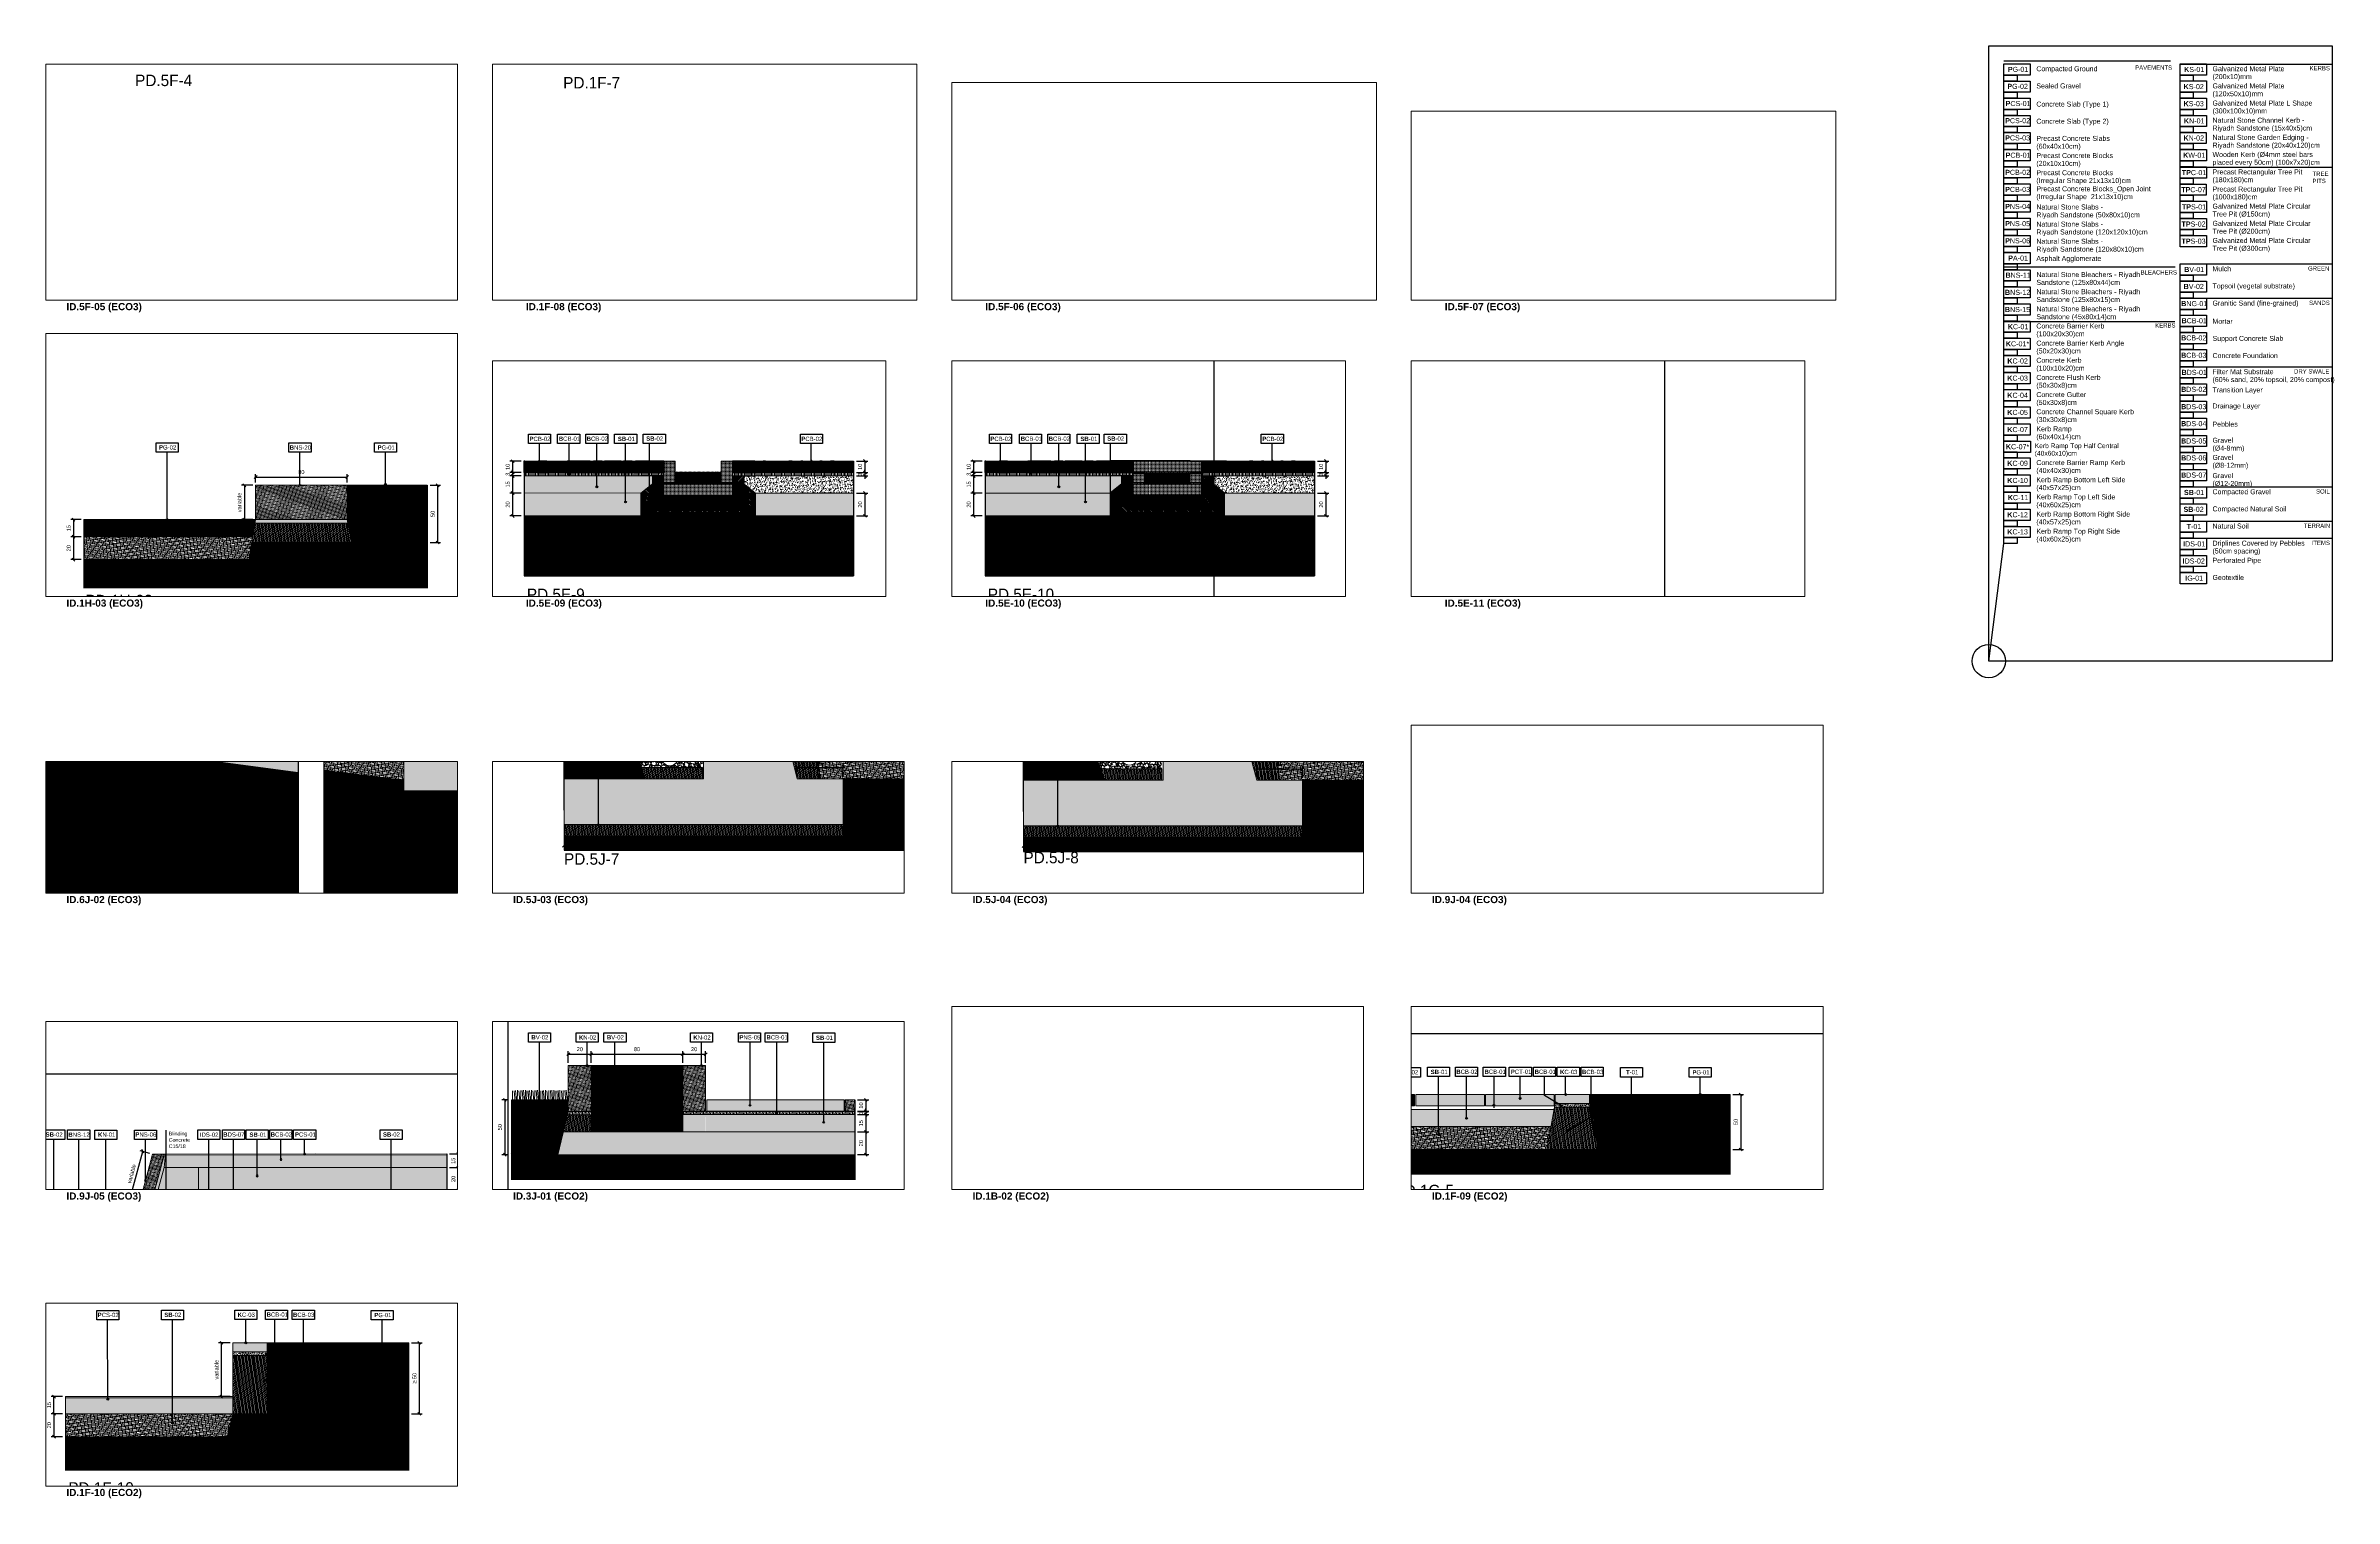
# Paper-space layout 'NEW THEMED GARDENS (2)' of a CAD drawing. Header units: metres. Extents: x 0.013 to 0.813, y 0.061 to 0.569.
# The model-space entities are those that its viewports show. They can reach past a viewport. Long polylines and large blocks are cut down to what shows.
import ezdxf

# ---------------------------------------------------------------- set-up
doc = ezdxf.new("R2010")
doc.units = ezdxf.units.M
doc.linetypes.add('ACAD_ISO03W100', pattern=[30, 12, -18])
doc.linetypes.add('HIDDEN', pattern=[0.375, 0.25, -0.125])
doc.layers.get('Defpoints').update_dxf_attribs({"lineweight": 13})
for name, color, linetype, plot in [('-aux', 50, 'Continuous', False), ('00-AUX', 50, 'Continuous', False), ('02-L-AUX', 2, 'Continuous', False), ('A-VIEWORT', 7, 'Continuous', False)]:
    doc.layers.add(name, color=color, linetype=linetype, plot=plot)
for name, color, linetype, true_color in [('0-TX-1_25', 7, 'Continuous', 0x3f4f7f), ('3-TR-paviment fort', 7, 'Continuous', 0xd1d1d1), ('EIT_3 TR sorra', 7, 'Continuous', 0xd8ceb0)]:
    doc.layers.add(name, color=color, linetype=linetype, true_color=true_color)
for name, color, linetype in [('02-L-Geotextile', 32, 'Continuous'), ('02-L-Waterfeatures 02', 152, 'Continuous'), ('02-L-Waterproofing Membrane', 152, 'Continuous'), ('1-L- kodolé', 7, 'Continuous'), ('1-SECCIÓ', 1, 'Continuous'), ('A-KEYPLAN_HATCH', 7, 'Continuous'), ('A_TEXT_2', 7, 'Continuous'), ('A_TEXT_EDIT', 7, 'Continuous'), ('EIT_3 TR terra vegetal', 45, 'Continuous')]:
    doc.layers.add(name, color=color, linetype=linetype)
for name, color, linetype, lineweight, true_color in [('03-TR-Paviment_01_Compacted Ground', 7, 'Continuous', 5, 0xc5a967), ('03-TR-Paviment_02_Sealed Gravel', 7, 'Continuous', 5, 0xd4be8c), ('03-TR-Paviment_04_Dry Meadow', 7, 'Continuous', 5, 0xd8dd88), ('03-TR-Paviment_05_Open Joint Precast Pavements', 7, 'Continuous', 5, 0xb3b3b3), ('03-TR-Paviment_06_Concrete Slab in situ', 7, 'Continuous', 9, 0xeee7dd), ('03-TR-Paviment_07_Precast Concrete Blocks', 7, 'Continuous', 5, 0xe7ddd0), ('03-TR-Paviment_08_Natural Stone Bleachers', 7, 'Continuous', 5, 0xafad9d), ('3-TR grava', 7, 'Continuous', 5, 0x666666), ('3-TR sorra granitica', 7, 'Continuous', 0, 0xf2dac9), ('3-TR tot_u', 7, 'Continuous', 5, 0x787878)]:
    doc.layers.add(name, color=color, linetype=linetype, lineweight=lineweight, true_color=true_color)
for name, color, linetype, lineweight in [('1-CM', 7, 'Continuous', 0), ('2-L-secció', 1, 'Continuous', 0), ('3-TR Formigó', 252, 'Continuous', 0), ('3-TR Seleccionat', 44, 'Continuous', 0), ('3-TR Tot-u', 37, 'Continuous', 0)]:
    doc.layers.add(name, color=color, linetype=linetype, lineweight=lineweight)
doc.styles.add('Arial_4', font='arial.ttf', dxfattribs={"height": 1.8})
doc.styles.get("Standard").update_dxf_attribs({"font": 'arial.ttf'})
doc.styles.add('x-llegenda materials$0$ENGRAVERS', font='TT0586M.TTF')
doc.dimstyles.new('ISO-25', dxfattribs={"dimtxt": 0.1, "dimasz": 0.1, "dimexe": 0.1, "dimexo": 0.1, "dimgap": 0.1, "dimtad": 1, "dimdec": 0, "dimlfac": 100, "dimzin": 9, "dimtxsty": 'Standard', "dimblk": 'OBLIQUE', "dimcen": 0.1, "dimadec": 0, "dimazin": 0, "dimtfac": 1, "dimtdec": 0, "dimtmove": 0, "dimatfit": 3, "dimldrblk": 'OBLIQUE', "dimfxl": 1, "dimarcsym": 0})
pattern_1 = [(44.4470425, (38.2132683, 9.7921042), (0.00187405051, 0.00661919275), [0.0085328125, -0.0017065625, 0, -0.0017065625])]
pattern_2 = [(44.4470425, (38.4132683, 9.7921042), (0.00187405051, 0.00661919275), [0.0085328125, -0.0017065625, 0, -0.0017065625])]
pattern_3 = [(44.4470425, (41.6727335, 9.7921042), (0.00187405051, 0.00661919275), [0.0085328125, -0.0017065625, 0, -0.0017065625])]
pattern_4 = [(44.4470425, (41.8727335, 9.7921042), (0.00187405051, 0.00661919275), [0.0085328125, -0.0017065625, 0, -0.0017065625])]
pattern_5 = [(45, (-73.578634, -79.457293), (0, 0.0117230435), [0.0082894435, -0.0082894435])]
pattern_6 = [(45, (-1.72278, -0.467131), (-0.006735192, 0.006735192), [])]
pattern_7 = [(315, (-73.578634, -79.457293), (0.0067351921, 0.0067351921), [])]
pattern_8 = [(45, (-74.468394, -31.504712), (-0.0056126601, 0.0056126601), [])]
pattern_9 = [(270, (-172.1192207, 10.766412), (0.00635, -2e-18), [])]

# ---------------------------------------------------------------- blocks, each defined once
blk = doc.blocks.new('hatch keyplan 2')
at = {"layer": 'A-KEYPLAN_HATCH'}
blk.add_lwpolyline([(0, 0.0055), (0.0129, 0.0055), (0.0129, 0), (0, 0)], close=True, dxfattribs=at)
blk = doc.blocks.new('hatch keyplan')
at = {"layer": 'A-KEYPLAN_HATCH'}
blk.add_blockref('hatch keyplan 2', (1.4306, 0.8521), dxfattribs=at)
blk = doc.blocks.new('I03A')
at = {"layer": 'A-KEYPLAN_HATCH'}
blk.add_blockref('hatch keyplan', (-1.4296, -0.8521), dxfattribs=at)
at = {"layer": 'A_TEXT_2', "insert": (0.0002, 0.004), "char_height": 0.0025, "attachment_point": 1}
blk.add_mtext_dynamic_manual_height_columns('\\pi0.00172;{\\fArial|b1|i0|c0|p34;TP}S-01', width=0.014562, gutter_width=0.015, heights=[0], dxfattribs=at)
blk = doc.blocks.new('I03B')
at = {"layer": 'A-KEYPLAN_HATCH'}
blk.add_blockref('hatch keyplan', (-1.4296, -0.8521), dxfattribs=at)
at = {"layer": 'A_TEXT_2', "insert": (0.0002, 0.004), "char_height": 0.0025, "attachment_point": 1}
blk.add_mtext_dynamic_manual_height_columns('\\pi0.00148;{\\fArial|b1|i0|c0|p34;TP}S-03', width=0.014562, gutter_width=0.015, heights=[0], dxfattribs=at)
blk = doc.blocks.new('K01C')
at = {"layer": 'A-KEYPLAN_HATCH'}
blk.add_blockref('hatch keyplan', (-1.4306, -0.8521), dxfattribs=at)
at = {"layer": 'A_TEXT_2', "insert": (-0.0008, 0.004), "char_height": 0.0025, "attachment_point": 1}
blk.add_mtext_dynamic_manual_height_columns('\\pi0.0023;{\\fArial|b1|i0|c0|p34;K}W-01', width=0.014562, gutter_width=0.015, heights=[0], dxfattribs=at)
blk = doc.blocks.new('K01B')
at = {"layer": 'A-KEYPLAN_HATCH'}
blk.add_blockref('hatch keyplan', (-1.4306, -0.8521), dxfattribs=at)
at = {"layer": 'A_TEXT_2', "insert": (-0.0008, 0.004), "char_height": 0.0025, "attachment_point": 1}
blk.add_mtext_dynamic_manual_height_columns('\\pi0.00246;{\\fArial|b1|i0|c0|p34;K}C-02', width=0.014562, gutter_width=0.015, heights=[0], dxfattribs=at)
blk = doc.blocks.new('K02')
at = {"layer": 'A-KEYPLAN_HATCH'}
blk.add_blockref('hatch keyplan', (-1.4306, -0.8521), dxfattribs=at)
at = {"layer": 'A_TEXT_2', "insert": (-0.0008, 0.004), "char_height": 0.0025, "attachment_point": 1}
blk.add_mtext_dynamic_manual_height_columns('\\pi0.00244;{\\fArial|b1|i0|c0|p34;K}C-03', width=0.014562, gutter_width=0.015, heights=[0], dxfattribs=at)
blk = doc.blocks.new('K05')
at = {"layer": 'A-KEYPLAN_HATCH'}
blk.add_blockref('hatch keyplan', (-1.4306, -0.8521), dxfattribs=at)
at = {"layer": 'A_TEXT_2', "insert": (-0.0008, 0.004), "char_height": 0.0025, "attachment_point": 1}
blk.add_mtext_dynamic_manual_height_columns('\\pi0.00278;{\\fArial|b1|i0|c0|p34;K}S-01', width=0.014562, gutter_width=0.015, heights=[0], dxfattribs=at)
blk = doc.blocks.new('K03')
at = {"layer": 'A-KEYPLAN_HATCH'}
blk.add_blockref('hatch keyplan', (-1.4306, -0.8521), dxfattribs=at)
at = {"layer": 'A_TEXT_2', "insert": (-0.0008, 0.004), "char_height": 0.0025, "attachment_point": 1}
blk.add_mtext_dynamic_manual_height_columns('\\pi0.00245;{\\fArial|b1|i0|c0|p34;K}C-04', width=0.014562, gutter_width=0.015, heights=[0], dxfattribs=at)
blk = doc.blocks.new('K06')
at = {"layer": 'A-KEYPLAN_HATCH'}
blk.add_blockref('hatch keyplan', (-1.4306, -0.8521), dxfattribs=at)
at = {"layer": 'A_TEXT_2', "insert": (-0.0008, 0.004), "char_height": 0.0025, "attachment_point": 1}
blk.add_mtext_dynamic_manual_height_columns('\\pi0.00255;{\\fArial|b1|i0|c0|p34;K}S-02', width=0.014562, gutter_width=0.015, heights=[0], dxfattribs=at)
blk = doc.blocks.new('TPS-02')
at = {"layer": 'A-KEYPLAN_HATCH'}
blk.add_blockref('hatch keyplan', (-1.4306, -0.8521), dxfattribs=at)
at = {"layer": 'A_TEXT_2', "insert": (-0.0008, 0.004), "char_height": 0.0025, "attachment_point": 1}
blk.add_mtext_dynamic_manual_height_columns('\\pi0.00149;{\\fArial|b1|i0|c0|p34;TP}S-02', width=0.014562, gutter_width=0.015, heights=[0], dxfattribs=at)
blk = doc.blocks.new('K01A')
at = {"layer": 'A-KEYPLAN_HATCH'}
blk.add_blockref('hatch keyplan', (-1.4296, -0.8521), dxfattribs=at)
at = {"layer": 'A_TEXT_2', "insert": (0.0002, 0.004), "char_height": 0.0025, "attachment_point": 1}
blk.add_mtext_dynamic_manual_height_columns('\\pi0.00269;{\\fArial|b1|i0|c0|p34;K}C-01', width=0.014562, gutter_width=0.015, heights=[0], dxfattribs=at)
blk = doc.blocks.new('CR01')
at = {"layer": 'A-KEYPLAN_HATCH'}
blk.add_blockref('hatch keyplan', (-1.4296, -0.8521), dxfattribs=at)
at = {"layer": 'A_TEXT_2', "insert": (0.0002, 0.004), "char_height": 0.0025, "attachment_point": 1}
blk.add_mtext_dynamic_manual_height_columns('\\pi0.00244;{\\fArial|b1|i0|c0|p34;K}C-07', width=0.014562, gutter_width=0.015, heights=[0], dxfattribs=at)
blk = doc.blocks.new('I01A')
at = {"layer": 'A-KEYPLAN_HATCH'}
blk.add_blockref('hatch keyplan', (-1.4296, -0.8521), dxfattribs=at)
at = {"layer": 'A_TEXT_2', "insert": (0.0002, 0.004), "char_height": 0.0025, "attachment_point": 1}
blk.add_mtext_dynamic_manual_height_columns('\\pi0.00162;{\\fArial|b1|i0|c0|p34;TP}C-01', width=0.014562, gutter_width=0.015, heights=[0], dxfattribs=at)
blk = doc.blocks.new('K04')
at = {"layer": 'A-KEYPLAN_HATCH'}
blk.add_blockref('hatch keyplan', (-1.4296, -0.8521), dxfattribs=at)
at = {"layer": 'A_TEXT_2', "insert": (0.0002, 0.004), "char_height": 0.0025, "attachment_point": 1}
blk.add_mtext_dynamic_manual_height_columns('\\pi0.00244;{\\fArial|b1|i0|c0|p34;K}C-05', width=0.014562, gutter_width=0.015, heights=[0], dxfattribs=at)
blk = doc.blocks.new('KC-09')
at = {"layer": 'A-KEYPLAN_HATCH'}
blk.add_lwpolyline([(0, 0.0055), (0.0129, 0.0055), (0.0129, 0), (0, 0)], close=True, dxfattribs=at)
at = {"layer": 'A_TEXT_2', "insert": (-0.0008, 0.004), "char_height": 0.0025, "attachment_point": 1}
blk.add_mtext_dynamic_manual_height_columns('\\pi0.00244;{\\fArial|b1|i0|c0|p34;K}C-09', width=0.014562, gutter_width=0.015, heights=[0], dxfattribs=at)
blk = doc.blocks.new('KN01')
at = {"layer": 'A-KEYPLAN_HATCH', "xscale": 0.7124947396918078, "yscale": 0.7124947396918078, "zscale": 0.7124947396918078}
blk.add_blockref('hatch keyplan', (-1.01928, -0.60715), dxfattribs=at)
at = {"layer": 'A_TEXT_2', "insert": (-0.00057, 0.00286), "char_height": 0.0017812, "attachment_point": 1}
blk.add_mtext_dynamic_manual_height_columns('\\pi0.00191;{\\fArial|b1|i0|c0|p34;K}N-01', width=0.0103753, gutter_width=0.01069, heights=[0], dxfattribs=at)
blk = doc.blocks.new('KC07_')
at = {"layer": 'A-KEYPLAN_HATCH', "xscale": 0.7124947396918078, "yscale": 0.7124947396918078, "zscale": 0.7124947396918078}
blk.add_blockref('hatch keyplan', (-1.01928, -0.60715), dxfattribs=at)
at = {"layer": 'A_TEXT_2', "insert": (-0.00057, 0.00286), "char_height": 0.0017812, "attachment_point": 1}
blk.add_mtext_dynamic_manual_height_columns('\\pi0.00124;{\\fArial|b1|i0|c0|p34;K}C-07*', width=0.0103753, gutter_width=0.01069, heights=[0], dxfattribs=at)
blk = doc.blocks.new('KC01_')
at = {"layer": 'A-KEYPLAN_HATCH'}
blk.add_lwpolyline([(-0.00002, 0.0039), (0.00915, 0.0039), (0.00915, 0), (-0.00002, 0)], close=True, dxfattribs=at)
at = {"layer": 'A_TEXT_2', "insert": (-0.00057, 0.00286), "char_height": 0.0017812, "attachment_point": 1}
blk.add_mtext_dynamic_manual_height_columns('\\pi0.00124;{\\fArial|b1|i0|c0|p34;K}C-01*', width=0.0103753, gutter_width=0.01069, heights=[0], dxfattribs=at)
blk = doc.blocks.new('KC10')
at = {"layer": 'A-KEYPLAN_HATCH'}
blk.add_lwpolyline([(0, 0.0039), (0.00917, 0.0039), (0.00917, 0), (0, 0)], close=True, dxfattribs=at)
at = {"layer": 'A_TEXT_2', "insert": (-0.00057, 0.00286), "char_height": 0.0017812, "attachment_point": 1}
blk.add_mtext_dynamic_manual_height_columns('\\pi0.00174;{\\fArial|b1|i0|c0|p34;K}C-10', width=0.0103753, gutter_width=0.01069, heights=[0], dxfattribs=at)
blk = doc.blocks.new('KC11')
at = {"layer": 'A-KEYPLAN_HATCH'}
blk.add_lwpolyline([(0, 0.0039), (0.00917, 0.0039), (0.00917, 0), (0, 0)], close=True, dxfattribs=at)
at = {"layer": 'A_TEXT_2', "insert": (-0.00057, 0.00286), "char_height": 0.0017812, "attachment_point": 1}
blk.add_mtext_dynamic_manual_height_columns('\\pi0.00191;{\\fArial|b1|i0|c0|p34;K}C-11', width=0.0103753, gutter_width=0.01069, heights=[0], dxfattribs=at)
blk = doc.blocks.new('KC12')
at = {"layer": 'A-KEYPLAN_HATCH'}
blk.add_lwpolyline([(0, 0.0039), (0.00917, 0.0039), (0.00917, 0), (0, 0)], close=True, dxfattribs=at)
at = {"layer": 'A_TEXT_2', "insert": (-0.00057, 0.00286), "char_height": 0.0017812, "attachment_point": 1}
blk.add_mtext_dynamic_manual_height_columns('\\pi0.00175;{\\fArial|b1|i0|c0|p34;K}C-12', width=0.0103753, gutter_width=0.01069, heights=[0], dxfattribs=at)
blk = doc.blocks.new('KC13')
at = {"layer": 'A-KEYPLAN_HATCH'}
blk.add_lwpolyline([(0, 0.0039), (0.00917, 0.0039), (0.00917, 0), (0, 0)], close=True, dxfattribs=at)
at = {"layer": 'A_TEXT_2', "insert": (-0.00057, 0.00286), "char_height": 0.0017812, "attachment_point": 1}
blk.add_mtext_dynamic_manual_height_columns('\\pi0.00174;{\\fArial|b1|i0|c0|p34;K}C-13', width=0.0103753, gutter_width=0.01069, heights=[0], dxfattribs=at)
blk = doc.blocks.new('KS-03')
at = {"layer": 'A-KEYPLAN_HATCH', "xscale": 0.7124947396918078, "yscale": 0.7124947396918078, "zscale": 0.7124947396918078}
blk.add_blockref('hatch keyplan', (-1.01928, -0.61105), dxfattribs=at)
at = {"layer": 'A_TEXT_2', "insert": (-0.00057, -0.00104), "char_height": 0.0017812, "attachment_point": 1}
blk.add_mtext_dynamic_manual_height_columns('\\pi0.00181;{\\fArial|b1|i0|c0|p34;K}S-03', width=0.0103753, gutter_width=0.01069, heights=[0], dxfattribs=at)
blk = doc.blocks.new('KN_02')
at = {"layer": 'A-KEYPLAN_HATCH'}
blk.add_lwpolyline([(0, 0.0039), (0.00917, 0.0039), (0.00917, 0), (0, 0)], close=True, dxfattribs=at)
at = {"layer": 'A_TEXT_2', "insert": (-0.00057, 0.00286), "char_height": 0.0017812, "attachment_point": 1}
blk.add_mtext_dynamic_manual_height_columns('\\pi0.00175;{\\fArial|b1|i0|c0|p34;K}N-02', width=0.0103753, gutter_width=0.01069, heights=[0], dxfattribs=at)
blk = doc.blocks.new('TPC07')
at = {"layer": 'A-KEYPLAN_HATCH'}
blk.add_lwpolyline([(0, 0.0039), (0.00917, 0.0039), (0.00917, 0), (0, 0)], close=True, dxfattribs=at)
at = {"layer": 'A_TEXT_2', "insert": (-0.00057, 0.00288), "char_height": 0.0017812, "attachment_point": 1}
blk.add_mtext_dynamic_manual_height_columns('\\pi0.00098;{\\fArial|b1|i0|c0|p34;TP}C-07', width=0.0103753, gutter_width=0.01069, heights=[0], dxfattribs=at)
blk = doc.blocks.new('B-V01')
at = {"layer": 'A-KEYPLAN_HATCH'}
blk.add_blockref('hatch keyplan', (-1.4306, -0.8521), dxfattribs=at)
at = {"layer": 'A_TEXT_2', "lineweight": 211, "insert": (-0.0008, 0.004), "char_height": 0.002459, "attachment_point": 1, "line_spacing_factor": 0.938532, "style": 'Arial_4'}
blk.add_mtext_dynamic_manual_height_columns('\\pi0.00285;{\\fArial|b1|i0|c0|p34;B}V-01', width=0.014562, gutter_width=0.015, heights=[0], dxfattribs=at)
blk = doc.blocks.new('B-V02')
at = {"layer": 'A-KEYPLAN_HATCH'}
blk.add_blockref('hatch keyplan', (-1.4306, -0.8521), dxfattribs=at)
at = {"layer": 'A_TEXT_2', "insert": (-0.0008, 0.0041), "char_height": 0.0025, "attachment_point": 1}
blk.add_mtext_dynamic_manual_height_columns('\\pi0.00255;{\\fArial|b1|i0|c0|p34;B}V-02', width=0.014562, gutter_width=0.015, heights=[0], dxfattribs=at)
blk = doc.blocks.new('B-NS01')
at = {"layer": 'A-KEYPLAN_HATCH'}
blk.add_blockref('hatch keyplan', (-1.4306, -0.8521), dxfattribs=at)
at = {"layer": 'A_TEXT_2', "insert": (-0.0008, 0.0041), "char_height": 0.0025, "attachment_point": 1}
blk.add_mtext_dynamic_manual_height_columns('\\pi0.00133;{\\fArial|b1|i0|c0|p34;B}NG-01', width=0.014562, gutter_width=0.015, heights=[0], dxfattribs=at)
blk = doc.blocks.new('B-CB02')
at = {"layer": 'A-KEYPLAN_HATCH'}
blk.add_blockref('hatch keyplan', (-1.4306, -0.8521), dxfattribs=at)
at = {"layer": 'A_TEXT_2', "insert": (-0.0008, 0.0041), "char_height": 0.0025, "attachment_point": 1}
blk.add_mtext_dynamic_manual_height_columns('\\pi0.00129;{\\fArial|b1|i0|c0|p34;B}CB-02', width=0.014562, gutter_width=0.015, heights=[0], dxfattribs=at)
blk = doc.blocks.new('B-CB03')
at = {"layer": 'A-KEYPLAN_HATCH'}
blk.add_blockref('hatch keyplan', (-1.4306, -0.8521), dxfattribs=at)
at = {"layer": 'A_TEXT_2', "insert": (-0.0008, 0.004), "char_height": 0.0025, "attachment_point": 1}
blk.add_mtext_dynamic_manual_height_columns('\\pi0.00128;{\\fArial|b1|i0|c0|p34;B}CB-03', width=0.014562, gutter_width=0.015, heights=[0], dxfattribs=at)
blk = doc.blocks.new('B-DS01')
at = {"layer": 'A-KEYPLAN_HATCH'}
blk.add_blockref('hatch keyplan', (-1.4306, -0.8521), dxfattribs=at)
at = {"layer": 'A_TEXT_2', "insert": (-0.0008, 0.004), "char_height": 0.0025, "attachment_point": 1}
blk.add_mtext_dynamic_manual_height_columns('\\pi0.00152;{\\fArial|b1|i0|c0|p34;B}DS-01', width=0.014562, gutter_width=0.015, heights=[0], dxfattribs=at)
blk = doc.blocks.new('B-DS02')
at = {"layer": 'A-KEYPLAN_HATCH'}
blk.add_blockref('hatch keyplan', (-1.4306, -0.8521), dxfattribs=at)
at = {"layer": 'A_TEXT_2', "insert": (-0.0008, 0.0041), "char_height": 0.0025, "attachment_point": 1}
blk.add_mtext_dynamic_manual_height_columns('\\pi0.00129;{\\fArial|b1|i0|c0|p34;B}DS-02', width=0.014562, gutter_width=0.015, heights=[0], dxfattribs=at)
blk = doc.blocks.new('B-DS06')
at = {"layer": 'A-KEYPLAN_HATCH'}
blk.add_blockref('hatch keyplan', (-1.4306, -0.8521), dxfattribs=at)
at = {"layer": 'A_TEXT_2', "insert": (-0.0008, 0.0041), "char_height": 0.0025, "attachment_point": 1}
blk.add_mtext_dynamic_manual_height_columns('\\pi0.00128;{\\fArial|b1|i0|c0|p34;B}DS-06', width=0.014562, gutter_width=0.015, heights=[0], dxfattribs=at)
blk = doc.blocks.new('B-DS05')
at = {"layer": 'A-KEYPLAN_HATCH'}
blk.add_blockref('hatch keyplan', (-1.4306, -0.8521), dxfattribs=at)
at = {"layer": 'A_TEXT_2', "insert": (-0.0008, 0.004), "char_height": 0.0025, "attachment_point": 1}
blk.add_mtext_dynamic_manual_height_columns('\\pi0.00127;{\\fArial|b1|i0|c0|p34;B}DS-05', width=0.014562, gutter_width=0.015, heights=[0], dxfattribs=at)
blk = doc.blocks.new('SB-01')
at = {"layer": 'A-KEYPLAN_HATCH'}
blk.add_blockref('hatch keyplan', (-1.4306, -0.8521), dxfattribs=at)
at = {"layer": 'A_TEXT_2', "insert": (-0.0008, 0.004), "char_height": 0.0025, "attachment_point": 1}
blk.add_mtext_dynamic_manual_height_columns('\\pi0.00271;{\\fArial|b1|i0|c0|p34;SB}-01', width=0.014562, gutter_width=0.015, heights=[0], dxfattribs=at)
blk = doc.blocks.new('SB-02')
at = {"layer": 'A-KEYPLAN_HATCH'}
blk.add_blockref('hatch keyplan', (-1.4306, -0.8521), dxfattribs=at)
at = {"layer": 'A_TEXT_2', "insert": (-0.0008, 0.0041), "char_height": 0.0025, "attachment_point": 1}
blk.add_mtext_dynamic_manual_height_columns('\\pi0.00249;{\\fArial|b1|i0|c0|p34;SB}-02', width=0.014562, gutter_width=0.015, heights=[0], dxfattribs=at)
blk = doc.blocks.new('T-01')
at = {"layer": 'A-KEYPLAN_HATCH'}
blk.add_blockref('hatch keyplan', (-1.4306, -0.8521), dxfattribs=at)
at = {"layer": 'A_TEXT_2', "insert": (-0.0008, 0.0041), "char_height": 0.0025, "attachment_point": 1}
blk.add_mtext_dynamic_manual_height_columns('\\pi0.00405;{\\fArial|b1|i0|c0|p34;T}-01', width=0.014562, gutter_width=0.015, heights=[0], dxfattribs=at)
blk = doc.blocks.new('B-DS03')
at = {"layer": 'A-KEYPLAN_HATCH'}
blk.add_blockref('hatch keyplan', (-1.4306, -0.8521), dxfattribs=at)
at = {"layer": 'A_TEXT_2', "insert": (-0.0008, 0.004), "char_height": 0.0025, "attachment_point": 1}
blk.add_mtext_dynamic_manual_height_columns('\\pi0.00128;{\\fArial|b1|i0|c0|p34;B}DS-03', width=0.014562, gutter_width=0.015, heights=[0], dxfattribs=at)
blk = doc.blocks.new('B-DS04')
at = {"layer": 'A-KEYPLAN_HATCH'}
blk.add_blockref('hatch keyplan', (-1.4306, -0.8521), dxfattribs=at)
at = {"layer": 'A_TEXT_2', "insert": (-0.0008, 0.0041), "char_height": 0.0025, "attachment_point": 1}
blk.add_mtext_dynamic_manual_height_columns('\\pi0.00128;{\\fArial|b1|i0|c0|p34;B}DS-04', width=0.014562, gutter_width=0.015, heights=[0], dxfattribs=at)
blk = doc.blocks.new('B-DS07')
at = {"layer": 'A-KEYPLAN_HATCH'}
blk.add_blockref('hatch keyplan', (-1.4306, -0.8521), dxfattribs=at)
at = {"layer": 'A_TEXT_2', "insert": (-0.0008, 0.0041), "char_height": 0.0025, "attachment_point": 1}
blk.add_mtext_dynamic_manual_height_columns('\\pi0.00128;{\\fArial|b1|i0|c0|p34;B}DS-07', width=0.014562, gutter_width=0.015, heights=[0], dxfattribs=at)
blk = doc.blocks.new('B-CB01')
at = {"layer": 'A-KEYPLAN_HATCH'}
blk.add_blockref('hatch keyplan', (-1.4306, -0.8521), dxfattribs=at)
at = {"layer": 'A_TEXT_2', "insert": (-0.0008, 0.0041), "char_height": 0.0025, "attachment_point": 1}
blk.add_mtext_dynamic_manual_height_columns('\\pi0.00152;{\\fArial|b1|i0|c0|p34;B}CB-01', width=0.014562, gutter_width=0.015, heights=[0], dxfattribs=at)
blk = doc.blocks.new('I-06A')
at = {"layer": 'A-KEYPLAN_HATCH'}
blk.add_blockref('hatch keyplan', (-1.4306, -0.8521), dxfattribs=at)
at = {"layer": 'A_TEXT_2', "insert": (-0.0008, 0.004), "char_height": 0.0025, "attachment_point": 1}
blk.add_mtext_dynamic_manual_height_columns('\\pi0.00229;{\\fArial|b1|i0|c0|p34;I}DS-01', width=0.014562, gutter_width=0.015, heights=[0], dxfattribs=at)
blk = doc.blocks.new('I-06B')
at = {"layer": 'A-KEYPLAN_HATCH'}
blk.add_blockref('hatch keyplan', (-1.4306, -0.8521), dxfattribs=at)
at = {"layer": 'A_TEXT_2', "insert": (-0.0008, 0.004), "char_height": 0.0025, "attachment_point": 1}
blk.add_mtext_dynamic_manual_height_columns('\\pi0.00206;{\\fArial|b1|i0|c0|p34;I}DS-02', width=0.014562, gutter_width=0.015, heights=[0], dxfattribs=at)
blk = doc.blocks.new('IG01')
at = {"layer": 'A-KEYPLAN_HATCH', "xscale": 10, "yscale": 10, "zscale": 10}
blk.add_blockref('hatch keyplan', (-14.306, -8.521), dxfattribs=at)
at = {"layer": 'A_TEXT_2', "insert": (-0.008, 0.04), "char_height": 0.025, "attachment_point": 1}
blk.add_mtext_dynamic_manual_height_columns('\\pi0.03354;{\\fArial|b1|i0|c0|p34;I}G-01', width=0.14562, gutter_width=0.15, heights=[0], dxfattribs=at)
blk = doc.blocks.new('LEG_DET_QAD_XPLODED')
at = {"layer": '00-AUX'}
for points in [[(0.0053, 0.20973), (0.06356, 0.20973)], [(0.06688, 0.20856), (0.12, 0.20856)], [(0.06688, 0.17261), (0.12, 0.17261)], [(0.0053, 0.13782), (0.06513, 0.13782)], [(0.06688, 0.13878), (0.12, 0.13878)], [(0.06688, 0.12679), (0.12, 0.12679)], [(0.0053, 0.11868), (0.06504, 0.11868)], [(0.06688, 0.10282), (0.12, 0.10282)], [(0.06688, 0.06088), (0.12, 0.06088)], [(0.06688, 0.04889), (0.12, 0.04889)], [(0.06688, 0.0429), (0.12, 0.0429)]]:
    blk.add_lwpolyline(points, dxfattribs=at)
for points in [[(0.0053, 0.20478), (0.00989, 0.20478), (0.00989, 0.20269), (0.0053, 0.20269)], [(0.06688, 0.20478), (0.07147, 0.20478), (0.07147, 0.20269), (0.06688, 0.20269)], [(0.0053, 0.19879), (0.00989, 0.19879), (0.00989, 0.1967), (0.0053, 0.1967)], [(0.0053, 0.19279), (0.00989, 0.19279), (0.00989, 0.1907), (0.0053, 0.1907)], [(0.06688, 0.19879), (0.07147, 0.19879), (0.07147, 0.1967), (0.06688, 0.1967)], [(0.06688, 0.19279), (0.07147, 0.19279), (0.07147, 0.1907), (0.06688, 0.1907)], [(0.0053, 0.1868), (0.00989, 0.1868), (0.00989, 0.18471), (0.0053, 0.18471)], [(0.06688, 0.1868), (0.07147, 0.1868), (0.07147, 0.18471), (0.06688, 0.18471)], [(0.0053, 0.18081), (0.00989, 0.18081), (0.00989, 0.17872), (0.0053, 0.17872)], [(0.06688, 0.18081), (0.07147, 0.18081), (0.07147, 0.17872), (0.06688, 0.17872)], [(0.0053, 0.17482), (0.00989, 0.17482), (0.00989, 0.17273), (0.0053, 0.17273)], [(0.0053, 0.16882), (0.00989, 0.16882), (0.00989, 0.16673), (0.0053, 0.16673)], [(0.06688, 0.17482), (0.07147, 0.17482), (0.07147, 0.17273), (0.06688, 0.17273)], [(0.06688, 0.16874), (0.07147, 0.16874), (0.07147, 0.16665), (0.06688, 0.16665)], [(0.0053, 0.16283), (0.00989, 0.16283), (0.00989, 0.16074), (0.0053, 0.16074)], [(0.06688, 0.16275), (0.07147, 0.16275), (0.07147, 0.16066), (0.06688, 0.16066)], [(0.0053, 0.15684), (0.00989, 0.15684), (0.00989, 0.15475), (0.0053, 0.15475)], [(0.06688, 0.15676), (0.07147, 0.15676), (0.07147, 0.15467), (0.06688, 0.15467)], [(0.0053, 0.15085), (0.00989, 0.15085), (0.00989, 0.14876), (0.0053, 0.14876)], [(0.0053, 0.14485), (0.00989, 0.14485), (0.00989, 0.14276), (0.0053, 0.14276)], [(0.06688, 0.15076), (0.07147, 0.15076), (0.07147, 0.14867), (0.06688, 0.14867)], [(0.0053, 0.13886), (0.00989, 0.13886), (0.00989, 0.13677), (0.0053, 0.13677)], [(0.0053, 0.13287), (0.00989, 0.13287), (0.00989, 0.13078), (0.0053, 0.13078)], [(0.06688, 0.13488), (0.07147, 0.13488), (0.07147, 0.13279), (0.06688, 0.13279)], [(0.06688, 0.12888), (0.07147, 0.12888), (0.07147, 0.12679), (0.06688, 0.12679)], [(0.0053, 0.12688), (0.00989, 0.12688), (0.00989, 0.12479), (0.0053, 0.12479)], [(0.0053, 0.12088), (0.00989, 0.12088), (0.00989, 0.11879), (0.0053, 0.11879)], [(0.06688, 0.12289), (0.07147, 0.12289), (0.07147, 0.1208), (0.06688, 0.1208)], [(0.0053, 0.11489), (0.00989, 0.11489), (0.00989, 0.1128), (0.0053, 0.1128)], [(0.06688, 0.1169), (0.07147, 0.1169), (0.07147, 0.11481), (0.06688, 0.11481)], [(0.0053, 0.1089), (0.00989, 0.1089), (0.00989, 0.10681), (0.0053, 0.10681)], [(0.06688, 0.11091), (0.07147, 0.11091), (0.07147, 0.10882), (0.06688, 0.10882)], [(0.06688, 0.10491), (0.07147, 0.10491), (0.07147, 0.10282), (0.06688, 0.10282)], [(0.0053, 0.10291), (0.00989, 0.10291), (0.00989, 0.10082), (0.0053, 0.10082)], [(0.0053, 0.09691), (0.00989, 0.09691), (0.00989, 0.09482), (0.0053, 0.09482)], [(0.06688, 0.09892), (0.07147, 0.09892), (0.07147, 0.09683), (0.06688, 0.09683)], [(0.0053, 0.09092), (0.00989, 0.09092), (0.00989, 0.08883), (0.0053, 0.08883)], [(0.06688, 0.09293), (0.07147, 0.09293), (0.07147, 0.09084), (0.06688, 0.09084)], [(0.0053, 0.08493), (0.00989, 0.08493), (0.00989, 0.08284), (0.0053, 0.08284)], [(0.06688, 0.08694), (0.07147, 0.08694), (0.07147, 0.08485), (0.06688, 0.08485)], [(0.06688, 0.08094), (0.07147, 0.08094), (0.07147, 0.07885), (0.06688, 0.07885)], [(0.0053, 0.07894), (0.00989, 0.07894), (0.00989, 0.07685), (0.0053, 0.07685)], [(0.0053, 0.07314), (0.00989, 0.07314), (0.00989, 0.07105), (0.0053, 0.07105)], [(0.06688, 0.07495), (0.07147, 0.07495), (0.07147, 0.07286), (0.06688, 0.07286)], [(0.0053, 0.06715), (0.00989, 0.06715), (0.00989, 0.06506), (0.0053, 0.06506)], [(0.06688, 0.06896), (0.07147, 0.06896), (0.07147, 0.06687), (0.06688, 0.06687)], [(0.0053, 0.06115), (0.00989, 0.06115), (0.00989, 0.05906), (0.0053, 0.05906)], [(0.06688, 0.06297), (0.07147, 0.06297), (0.07147, 0.06088), (0.06688, 0.06088)], [(0.06688, 0.05697), (0.07147, 0.05697), (0.07147, 0.05488), (0.06688, 0.05488)], [(0.0053, 0.05516), (0.00989, 0.05516), (0.00989, 0.05307), (0.0053, 0.05307)], [(0.0053, 0.04917), (0.00989, 0.04917), (0.00989, 0.04708), (0.0053, 0.04708)], [(0.06688, 0.05098), (0.07147, 0.05098), (0.07147, 0.04889), (0.06688, 0.04889)], [(0.0053, 0.04318), (0.00989, 0.04318), (0.00989, 0.04109), (0.0053, 0.04109)], [(0.06688, 0.04499), (0.07147, 0.04499), (0.07147, 0.0429), (0.06688, 0.0429)], [(0.06688, 0.039), (0.07147, 0.039), (0.07147, 0.03691), (0.06688, 0.03691)], [(0.06688, 0.033), (0.07147, 0.033), (0.07147, 0.03091), (0.06688, 0.03091)]]:
    blk.add_lwpolyline(points, close=True, dxfattribs=at)
at = {"layer": '02-L-AUX'}
blk.add_lwpolyline([(0, 0.215), (0.12, 0.215), (0.12, 0), (0, 0)], close=True, dxfattribs=at)
blk.add_lwpolyline([(0, 0), (0.0053, 0.04109)], dxfattribs=at)
blk.add_circle((0, 0), 0.00583, dxfattribs=at)
at = {"layer": 'A-KEYPLAN_HATCH'}
for p, q in [((0.0053, 0.16074), (0.01448, 0.16074)), ((0.0053, 0.15684), (0.0053, 0.16074)), ((0.01448, 0.16074), (0.01448, 0.15684)), ((0.01448, 0.15684), (0.0053, 0.15684))]:
    blk.add_line(p, q, dxfattribs=at)
for points in [[(0.0053, 0.20868), (0.01448, 0.20868), (0.01448, 0.20478), (0.0053, 0.20478)], [(0.0053, 0.20269), (0.01448, 0.20269), (0.01448, 0.19879), (0.0053, 0.19879)], [(0.0053, 0.1967), (0.01448, 0.1967), (0.01448, 0.19279), (0.0053, 0.19279)], [(0.0053, 0.1907), (0.01448, 0.1907), (0.01448, 0.1868), (0.0053, 0.1868)], [(0.0053, 0.18471), (0.01448, 0.18471), (0.01448, 0.18081), (0.0053, 0.18081)], [(0.0053, 0.17872), (0.01448, 0.17872), (0.01448, 0.17482), (0.0053, 0.17482)], [(0.0053, 0.17273), (0.01448, 0.17273), (0.01448, 0.16882), (0.0053, 0.16882)], [(0.0053, 0.16673), (0.01448, 0.16673), (0.01448, 0.16283), (0.0053, 0.16283)], [(0.0053, 0.15475), (0.01448, 0.15475), (0.01448, 0.15085), (0.0053, 0.15085)], [(0.0053, 0.14876), (0.01448, 0.14876), (0.01448, 0.14485), (0.0053, 0.14485)], [(0.0053, 0.14276), (0.01448, 0.14276), (0.01448, 0.13886), (0.0053, 0.13886)], [(0.0053, 0.13677), (0.01448, 0.13677), (0.01448, 0.13287), (0.0053, 0.13287)], [(0.0053, 0.13078), (0.01448, 0.13078), (0.01448, 0.12688), (0.0053, 0.12688)], [(0.0053, 0.12479), (0.01448, 0.12479), (0.01448, 0.12088), (0.0053, 0.12088)]]:
    blk.add_lwpolyline(points, close=True, dxfattribs=at)
at = {"color": 244, "true_color": 0x991b1e}
for name, p, xscale, yscale, zscale in [('K05', (0.06688, 0.20478), 0.712494734388459, 0.712494734388459, 0.712494734388459), ('K06', (0.06688, 0.19879), 0.712494734388459, 0.712494734388459, 0.712494734388459), ('K01C', (0.06688, 0.17482), 0.712494734388459, 0.712494734388459, 0.712494734388459), ('B-V01', (0.06688, 0.13488), 0.7124947396918121, 0.7124947396918121, 0.7124947396918121), ('B-V02', (0.06688, 0.12888), 0.7124947396918121, 0.7124947396918121, 0.7124947396918121), ('B-NS01', (0.06688, 0.12289), 0.7124947396918121, 0.7124947396918121, 0.7124947396918121), ('B-CB01', (0.06688, 0.1169), 0.7124947396918121, 0.7124947396918121, 0.7124947396918121), ('B-CB02', (0.06688, 0.11091), 0.7124947396918121, 0.7124947396918121, 0.7124947396918121), ('K01B', (0.0053, 0.10291), 0.712494734388459, 0.712494734388459, 0.712494734388459), ('B-CB03', (0.06688, 0.10491), 0.7124947396918121, 0.7124947396918121, 0.7124947396918121), ('K02', (0.0053, 0.09691), 0.712494734388459, 0.712494734388459, 0.712494734388459), ('B-DS01', (0.06688, 0.09892), 0.7124947396918121, 0.7124947396918121, 0.7124947396918121), ('B-DS02', (0.06688, 0.09293), 0.7124947396918121, 0.7124947396918121, 0.7124947396918121), ('K03', (0.0053, 0.09092), 0.712494734388459, 0.712494734388459, 0.712494734388459), ('B-DS03', (0.06688, 0.08694), 0.7124947396918121, 0.7124947396918121, 0.7124947396918121), ('B-DS04', (0.06688, 0.08094), 0.7124947396918121, 0.7124947396918121, 0.7124947396918121), ('KC07_', (0.0053, 0.07293), 1.003205216659817, 1.003205216659817, 1.003205216659817), ('B-DS05', (0.06688, 0.07495), 0.7124947396918121, 0.7124947396918121, 0.7124947396918121), ('B-DS06', (0.06688, 0.06896), 0.7124947396918121, 0.7124947396918121, 0.7124947396918121), ('B-DS07', (0.06688, 0.06297), 0.7124947396918121, 0.7124947396918121, 0.7124947396918121), ('SB-01', (0.06688, 0.05697), 0.7124947396918121, 0.7124947396918121, 0.7124947396918121), ('SB-02', (0.06688, 0.05098), 0.7124947396918121, 0.7124947396918121, 0.7124947396918121), ('T-01', (0.06688, 0.04499), 0.7124947396918121, 0.7124947396918121, 0.7124947396918121), ('I-06A', (0.06688, 0.039), 0.7124947396918121, 0.7124947396918121, 0.7124947396918121), ('I-06B', (0.06688, 0.033), 0.7124947396918121, 0.7124947396918121, 0.7124947396918121)]:
    blk.add_blockref(name, p, dxfattribs=dict(at, xscale=xscale, yscale=yscale, zscale=zscale))
for name, p in [('KS-03', (0.06688, 0.1967)), ('KN_02', (0.06688, 0.18081))]:
    blk.add_blockref(name, p, dxfattribs=at)
for name, p in [('KN01', (0.06688, 0.1868)), ('TPC07', (0.06688, 0.16275)), ('KC01_', (0.0053, 0.1089)), ('KC10', (0.0053, 0.06115)), ('KC11', (0.0053, 0.05516)), ('KC12', (0.0053, 0.04917)), ('KC13', (0.0053, 0.04318))]:
    blk.add_blockref(name, p)
at = {"layer": '03-TR-Paviment_06_Concrete Slab in situ', "xscale": 0.712494734388459, "yscale": 0.712494734388459, "zscale": 0.712494734388459}
blk.add_blockref('KC-09', (0.0053, 0.06715), dxfattribs=at)
at = {"layer": '1-CM', "xscale": 0.07124947396919329, "yscale": 0.07124947396919329, "zscale": 0.07124947396919329}
blk.add_blockref('IG01', (0.06688, 0.02701), dxfattribs=at)
at = {"layer": 'A-KEYPLAN_HATCH', "xscale": 0.712494734388459, "yscale": 0.712494734388459, "zscale": 0.712494734388459}
for name, p in [('I01A', (0.06617, 0.16874)), ('I03A', (0.06617, 0.15676)), ('TPS-02', (0.06688, 0.15076)), ('I03B', (0.06617, 0.14477)), ('K01A', (0.00459, 0.11489)), ('K04', (0.00459, 0.08493)), ('CR01', (0.00459, 0.07894))]:
    blk.add_blockref(name, p, dxfattribs=at)
at = {"layer": '00-AUX', "char_height": 0.0015, "attachment_point": 1}
for s, insert in [('PAVEMENTS', (0.05117, 0.20814)), ('KERBS', (0.11216, 0.20794)), ('TREE \\PPITS', (0.11317, 0.17102)), ('BLEACHERS', (0.05309, 0.13658)), ('GREEN', (0.11161, 0.13794)), ('SANDS', (0.11199, 0.12595)), ('KERBS', (0.05816, 0.11805)), ('DRY SWALE', (0.10672, 0.10198)), ('SOIL', (0.11442, 0.06003)), ('TERRAIN', (0.11015, 0.04805)), ('ITEMS', (0.11288, 0.04206))]:
    blk.add_mtext_dynamic_manual_height_columns(s, width=0.1485645, gutter_width=0.03859, heights=[0], dxfattribs=dict(at, insert=insert))
at = {"layer": 'A_TEXT_2', "char_height": 0.0017812, "attachment_point": 1}
for s, insert in [('\\pi0.00175,t0.00887;{\\fArial|b1|i0|c0|p34;P}G-02', (0.00474, 0.20172)), ('\\pi0.00115;{\\fArial|b1|i0|c0|p34;P}CS-01', (0.00474, 0.19572)), ('\\pi0.00099;{\\fArial|b1|i0|c0|p34;P}CS-02', (0.00474, 0.18973)), ('\\pi0.00098;{\\fArial|b1|i0|c0|p34;P}CS-03', (0.00474, 0.18372)), ('\\pi0.00115;{\\fArial|b1|i0|c0|p34;P}CB-01', (0.00474, 0.17766)), ('\\pi0.00099;{\\fArial|b1|i0|c0|p34;P}CB-02', (0.00474, 0.17167)), ('\\pi0.00098;{\\fArial|b1|i0|c0|p34;P}CB-03', (0.00474, 0.1657)), ('\\pi0.00097;{\\fArial|b1|i0|c0|p34;P}NS-05', (0.00474, 0.15376)), ('\\pi0.00098;{\\fArial|b1|i0|c0|p34;P}NS-04', (0.00474, 0.15975)), ('\\pi0.00098;{\\fArial|b1|i0|c0|p34;P}NS-06', (0.00474, 0.14776)), ('\\pi0.00205;{\\fArial|b1|i0|c0|p34;P}A-01', (0.00474, 0.1417)), ('\\pi0.00092;{\\fArial|b1|i0|c0|p34;B}NS-12', (0.00474, 0.12973)), ('\\pi0.00108;{\\fArial|b1|i0|c0|p34;B}NS-11', (0.00474, 0.13573)), ('{\\fArial|b1|i0|c0|p34;B}NS-15', (0.00562, 0.12374))]:
    blk.add_mtext_dynamic_manual_height_columns(s, width=0.0103753, gutter_width=0.01069, heights=[0], dxfattribs=dict(at, insert=insert))
at = {"layer": 'A_TEXT_EDIT', "lineweight": 211, "attachment_point": 1, "line_spacing_factor": 0.938532, "style": 'Arial_4'}
for s, width, gutter_width, heights, insert, char_height in [('\\pi0.00196;{\\fArial|b1|i0|c0|p34;P}G-01', 0.0103753, 0.01069, [0], (0.00474, 0.20764), 0.0017519), ('Sealed Gravel', 0.0537592, 0.00916, [0], (0.01663, 0.20187), 0.0017519), ('Compacted Ground', 0.0352838, 0.00916, [0], (0.01663, 0.20786), 0.0017519), ('Galvanized Metal Plate\\P(200x10)mm', 0.0774037, 0.00916, [0], (0.07821, 0.20786), 0.0017519), ('Galvanized Metal Plate\\P(120x50x10)mm', 0.0774037, 0.00916, [0], (0.07821, 0.20187), 0.0017519), ('Concrete Slab (Type 1)', 0.0352838, 0.00916, [0], (0.01663, 0.19551), 0.0017519), ('Galvanized Metal Plate L Shape \\P(300x100x10)mm', 0.0774037, 0.00916, [0], (0.07821, 0.19587), 0.0017519), ('Concrete Slab (Type 2)', 0.0352838, 0.00916, [0], (0.01663, 0.18951), 0.0017519), ('Natural Stone Channel Kerb - \\PRiyadh Sandstone (15x40x5)cm', 0.0723515, 0.00916, [0], (0.07821, 0.18988), 0.0017519), ('{\\C0;Precast Concrete Slabs\\P(60x40x10cm)}', 0.0438304, 0.00916, [0], (0.01663, 0.18352), 0.0017519), ('{\\C0;Precast Concrete Blocks\\P(20x10x10cm)}', 0.0438304, 0.00916, [0], (0.01663, 0.17753), 0.0017519), ('\\pt0;Wooden Kerb (Ø4mm steel bars \\P\\ptz;placed every 50cm) (100x7x20)cm ', 0.0774037, 0.00916, [0], (0.07821, 0.1779), 0.0017519), ('Natural Stone Garden Edging - \\PRiyadh Sandstone (20x40x120)cm', 0.0723515, 0.00916, [0], (0.07821, 0.18389), 0.0017519), ('{\\C0;Precast Concrete Blocks\\P(Irregular Shape 21x13x10)cm}', 0.0562518, 0.00916, [0], (0.01663, 0.17154), 0.0017519), ('Precast Rectangular Tree Pit\\P(180x180)cm', 0.0723515, 0.00916, [0], (0.07821, 0.17182), 0.0017519), ('Precast Concrete Blocks_Open Joint\\P(Irregular Shape  21x13x10)cm', 0.0723515, 0.00916, [0], (0.01663, 0.16591), 0.0017519), ('Precast Rectangular Tree Pit \\P(1000x180)cm', 0.0723515, 0.00916, [0], (0.07821, 0.16583), 0.0017519), ('{\\C0;Natural Stone Slabs - \\PRiyadh Sandstone (50x80x10)cm}', 0.0490746, 0.00916, [0], (0.01663, 0.15955), 0.0017519), ('{\\C0;Natural Stone Slabs - \\P\\pt0.03329;Riyadh Sandstone (120x120x10)cm}', 0.0490746, 0.00916, [0], (0.01663, 0.15356), 0.0017519), ('Galvanized Metal Plate Circular \\PTree Pit (%%C150cm)', 0.0723515, 0.00916, [0], (0.07821, 0.15984), 0.0017519), ('Galvanized Metal Plate Circular \\PTree Pit (%%C200cm)', 0.0723515, 0.00916, [0], (0.07821, 0.15384), 0.0017519), ('{\\C0;Natural Stone Slabs - \\P\\pt0.03329;Riyadh Sandstone (120x80x10)cm}', 0.0490746, 0.00916, [0], (0.01663, 0.14757), 0.0017519), ('Galvanized Metal Plate Circular \\PTree Pit (%%C300cm)', 0.0723515, 0.00916, [0], (0.07821, 0.14785), 0.0017519), ('{\\C0;Asphalt Agglomerate}', 0.0562518, 0.00916, [0], (0.01663, 0.14157), 0.0017519), ('{\\C0;Natural Stone Bleachers - Riyadh Sandstone (125x80x44)cm}', 0.0438769, 0.00916, [0.01158], (0.01663, 0.13595), 0.0017519), ('Mulch', 0.0352838, 0.00916, [0], (0.07821, 0.13796), 0.001752), ('{\\C0;Natural Stone Bleachers - Riyadh Sandstone (125x80x15)cm}', 0.0484292, 0.00916, [0.01295], (0.01663, 0.12996), 0.0017519), ('Topsoil (vegetal substrate)', 0.0537592, 0.00916, [0], (0.07821, 0.13196), 0.0017519), ('{\\C0;Natural Stone Bleachers - Riyadh Sandstone (45x80x14)cm}', 0.0410493, 0.00916, [0], (0.01663, 0.12396), 0.0017519), ('Granitic Sand (fine-grained)', 0.0537592, 0.00916, [0], (0.07821, 0.12597), 0.0017519), ('Concrete Barrier Kerb\\P(100x20x30)cm', 0.0723515, 0.00916, [0], (0.01663, 0.11797), 0.0017519), ('Concrete Barrier Kerb Angle\\P(50x20x30)cm', 0.0723515, 0.00916, [0], (0.01663, 0.11198), 0.0017519), ('{\\C0;Support Concrete Slab}', 0.0438304, 0.00916, [0], (0.07821, 0.11362), 0.0017519), ('Mortar', 0.0352838, 0.00916, [0], (0.07821, 0.11961), 0.001752), ('Concrete Kerb \\P\\pt0;(100x10x20)cm ', 0.0774037, 0.00916, [0], (0.01663, 0.10599), 0.0017519), ('{\\C0;Concrete Foundation}', 0.0438304, 0.00916, [0], (0.07821, 0.10763), 0.0017519), ('Concrete Flush Kerb \\P\\pt0;(50x30x8)cm ', 0.0774037, 0.00916, [0], (0.01663, 0.09999), 0.0017519), ('Filter Mat Substrate \\P(60% sand, 20% topsoil, 20% compost)', 0.0723515, 0.00916, [0], (0.07821, 0.102), 0.0017519), ('Concrete Gutter \\P(50x30x8)cm ', 0.0774037, 0.00916, [0], (0.01663, 0.094), 0.0017519), ('Concrete Channel Square Kerb\\P(30x30x8)cm ', 0.0774037, 0.00916, [0], (0.01663, 0.08801), 0.0017519), ('{\\C0;Transition Layer }', 0.0410493, 0.00916, [0], (0.07821, 0.09564), 0.0017519), ('Drainage Layer', 0.0723515, 0.00916, [0], (0.07821, 0.09002), 0.0017519), ('Kerb Ramp\\P(60x40x14)cm', 0.0723515, 0.00916, [0], (0.01663, 0.08202), 0.0017519), ('{\\C0;Pebbles}', 0.0410493, 0.00916, [0], (0.07821, 0.08366), 0.0017519), ('Kerb Ramp Top Half Central\\P(40x60x10)cm', 0.0687336, 0.00871, [0], (0.01607, 0.07606), 0.0016643), ('Gravel\\P(%%C4-8mm)', 0.0723515, 0.00916, [0], (0.07821, 0.07803), 0.001752), ('Gravel\\P(%%C8-12mm)', 0.0723515, 0.00916, [0], (0.07821, 0.07204), 0.0017519), ('Concrete Barrier Ramp Kerb\\P(40x40x30)cm', 0.0723515, 0.00916, [0], (0.01663, 0.07023), 0.0017519), ('Kerb Ramp Bottom Left Side\\P(40x57x25)cm', 0.0723515, 0.00916, [0], (0.01663, 0.06423), 0.0017519), ('{\\C0;Gravel\\P(%%C12-20mm)}', 0.0410493, 0.00916, [0], (0.07821, 0.06568), 0.0017519), ('Kerb Ramp Top Left Side\\P(40x60x25)cm', 0.0723515, 0.00916, [0], (0.01663, 0.05824), 0.0017519), ('Compacted Gravel', 0.0723515, 0.00916, [0], (0.07821, 0.06005), 0.0017519), ('Kerb Ramp Bottom Right Side\\P(40x57x25)cm', 0.0723515, 0.00916, [0], (0.01663, 0.05225), 0.0017519), ('Compacted Natural Soil', 0.0723515, 0.00916, [0], (0.07821, 0.05406), 0.0017519), ('Natural Soil', 0.0723515, 0.00916, [0], (0.07821, 0.04807), 0.0017519), ('Kerb Ramp Top Right Side\\P(40x60x25)cm', 0.0723515, 0.00916, [0], (0.01663, 0.04626), 0.0017519), ('Driplines Covered by Pebbles\\P(50cm spacing)', 0.0846514, 0.00916, [0], (0.07821, 0.04208), 0.0017519), ('Perforated Pipe', 0.0846514, 0.00916, [0], (0.07821, 0.03608), 0.0017519), ('Geotextile', 0.0846514, 0.00916, [0], (0.07821, 0.03009), 0.001752)]:
    blk.add_mtext_dynamic_manual_height_columns(s, width=width, gutter_width=gutter_width, heights=heights, dxfattribs=dict(at, insert=insert, char_height=char_height))
blk = doc.blocks.new('_Oblique')
at = {"color": 0, "lineweight": -2}
blk.add_line((-0.5, -0.5), (0.5, 0.5), dxfattribs=at)
blk = doc.blocks.new('*D681')
at = {"layer": '0-TX-1_25', "color": 0, "lineweight": -2, "transparency": 16777216}
for p, q in [((108.645, 32.365), (108.756, 32.779)), ((108.818, 32.762), (108.732, 32.785)), ((108.707, 32.349), (108.621, 32.372))]:
    blk.add_line(p, q, dxfattribs=at)
at = {"layer": 'Defpoints', "color": 0, "transparency": 16777216}
for p in [(108.756, 32.779), (108.842, 32.756), (108.731, 32.342)]:
    blk.add_point(p, dxfattribs=at)
at = {"layer": '0-TX-1_25', "color": 0, "lineweight": -2, "transparency": 16777216, "xscale": 0.025, "yscale": 0.025, "zscale": 0.025}
for p, rotation in [((108.756, 32.779), 74.99212477949013), ((108.645, 32.365), 254.9921247794902)]:
    blk.add_blockref('_Oblique', p, dxfattribs=dict(at, rotation=rotation))
at = {"layer": '0-TX-1_25', "color": 0, "transparency": 16777216, "insert": (108.659, 32.583), "char_height": 0.035, "attachment_point": 5, "rotation": 74.9921}
blk.add_mtext('variable', dxfattribs=at)
blk = doc.blocks.new('*D683')
at = {"layer": '0-TX-1_25', "color": 0, "lineweight": -2, "transparency": 16777216}
for p, q in [((111.438, 32.757), (111.538, 32.757)), ((111.438, 32.637), (111.538, 32.637)), ((111.513, 32.757), (111.513, 32.637))]:
    blk.add_line(p, q, dxfattribs=at)
at = {"layer": 'Defpoints', "color": 0, "transparency": 16777216}
for p in [(111.413, 32.757), (111.413, 32.637), (111.513, 32.637)]:
    blk.add_point(p, dxfattribs=at)
at = {"layer": '0-TX-1_25', "color": 0, "lineweight": -2, "transparency": 16777216, "xscale": 0.025, "yscale": 0.025, "zscale": 0.025}
for p, rotation in [((111.513, 32.757), 90), ((111.513, 32.637), 270)]:
    blk.add_blockref('_Oblique', p, dxfattribs=dict(at, rotation=rotation))
at = {"layer": '0-TX-1_25', "color": 0, "transparency": 16777216, "insert": (111.47, 32.697), "char_height": 0.035, "attachment_point": 5, "rotation": 90}
blk.add_mtext('15', dxfattribs=at)
blk = doc.blocks.new('PNS06')
at = {"layer": 'A-KEYPLAN_HATCH', "xscale": 0.7124947396918078, "yscale": 0.7124947396918078, "zscale": 0.7124947396918078}
blk.add_blockref('hatch keyplan', (-1.01928, -0.60715), dxfattribs=at)
at = {"layer": 'A_TEXT_2', "insert": (-0.00057, 0.00291), "char_height": 0.0017812, "attachment_point": 1}
blk.add_mtext_dynamic_manual_height_columns('\\pi0.00098;{\\fArial|b1|i0|c0|p34;P}NS-06', width=0.0103753, gutter_width=0.01069, heights=[0], dxfattribs=at)
blk = doc.blocks.new('POINT')
at = {"layer": '0-TX-1_25'}
h = blk.add_hatch(dxfattribs=at)
h.set_pattern_fill('ANGLE', color=256)
h.set_pattern_definition([(0, (-83.747, -12.726), (0, 6.985), [5.08, -1.905]), (90, (-83.747, -12.726), (-6.985, 4e-16), [5.08, -1.905])])
edge = h.paths.add_edge_path()
edge.add_arc((0, 0), 0.0075, 0, 360)
h = blk.add_hatch(color=256, dxfattribs=at)
h.dxf.hatch_style = 1
edge = h.paths.add_edge_path()
edge.add_arc((0, 0), 0.0075, 0, 360)
blk.add_circle((0, 0), 0.0075, dxfattribs=at)
blk = doc.blocks.new('PCS01')
at = {"layer": 'A-KEYPLAN_HATCH'}
blk.add_blockref('hatch keyplan', (-1.4296, -0.8521), dxfattribs=at)
at = {"layer": 'A_TEXT_2', "insert": (0.0002, 0.0041), "char_height": 0.0025, "attachment_point": 1}
blk.add_mtext_dynamic_manual_height_columns('\\pi0.00161;{\\fArial|b1|i0|c0|p34;P}CS-01', width=0.014562, gutter_width=0.015, heights=[0], dxfattribs=at)
blk = doc.blocks.new('BNS12')
at = {"layer": 'A-KEYPLAN_HATCH'}
blk.add_blockref('hatch keyplan', (-1.4306, -0.8521), dxfattribs=at)
at = {"layer": 'A_TEXT_2', "insert": (-0.0008, 0.004), "char_height": 0.0025, "attachment_point": 1}
blk.add_mtext_dynamic_manual_height_columns('\\pi0.00129;{\\fArial|b1|i0|c0|p34;B}NS-12', width=0.014562, gutter_width=0.015, heights=[0], dxfattribs=at)
blk = doc.blocks.new('*D1138')
at = {"layer": '0-TX-1_25', "color": 0, "lineweight": -2, "transparency": 16777216}
for p, q in [((22.711, 67.307), (22.624, 67.307)), ((22.649, 67.307), (22.649, 67.147)), ((22.749, 67.147), (22.624, 67.147))]:
    blk.add_line(p, q, dxfattribs=at)
at = {"layer": 'Defpoints', "color": 0, "transparency": 16777216}
for p in [(22.736, 67.307), (22.649, 67.147), (66.365, 67.147)]:
    blk.add_point(p, dxfattribs=at)
at = {"layer": '0-TX-1_25', "color": 0, "lineweight": -2, "transparency": 16777216, "xscale": 0.025, "yscale": 0.025, "zscale": 0.025}
for p, rotation in [((22.649, 67.307), 90), ((22.649, 67.147), 270)]:
    blk.add_blockref('_Oblique', p, dxfattribs=dict(at, rotation=rotation))
at = {"layer": '0-TX-1_25', "color": 0, "transparency": 16777216, "insert": (22.606, 67.227), "char_height": 0.035, "attachment_point": 5, "rotation": 90}
blk.add_mtext('16', dxfattribs=at)
blk = doc.blocks.new('*D1362')
at = {"layer": '0-TX-1_25', "color": 0, "lineweight": -2, "transparency": 16777216}
for p, q in [((111.438, 32.639), (111.538, 32.639)), ((111.513, 32.639), (111.513, 32.439)), ((111.438, 32.439), (111.538, 32.439))]:
    blk.add_line(p, q, dxfattribs=at)
at = {"layer": 'Defpoints', "color": 0, "transparency": 16777216}
for p in [(111.413, 32.639), (111.413, 32.439), (111.513, 32.439)]:
    blk.add_point(p, dxfattribs=at)
at = {"layer": '0-TX-1_25', "color": 0, "lineweight": -2, "transparency": 16777216, "xscale": 0.025, "yscale": 0.025, "zscale": 0.025}
for p, rotation in [((111.513, 32.639), 90), ((111.513, 32.439), 270)]:
    blk.add_blockref('_Oblique', p, dxfattribs=dict(at, rotation=rotation))
at = {"layer": '0-TX-1_25', "color": 0, "transparency": 16777216, "insert": (111.47, 32.539), "char_height": 0.035, "attachment_point": 5, "rotation": 90}
blk.add_mtext('20', dxfattribs=at)
blk = doc.blocks.new('PCB03')
at = {"layer": 'A-KEYPLAN_HATCH'}
blk.add_blockref('hatch keyplan', (-1.4296, -0.8521), dxfattribs=at)
at = {"layer": 'A_TEXT_2', "insert": (0.0002, 0.004), "char_height": 0.0025, "attachment_point": 1}
blk.add_mtext_dynamic_manual_height_columns('\\pi0.00139;{\\fArial|b1|i0|c0|p34;P}CB-02', width=0.014562, gutter_width=0.015, heights=[0], dxfattribs=at)
blk = doc.blocks.new('*D1413')
at = {"layer": '0-TX-1_25', "color": 0, "lineweight": -2, "transparency": 16777216}
for p, q in [((66.746, 80.115), (66.646, 80.115)), ((66.746, 80.016), (66.646, 80.016)), ((66.671, 80.115), (66.671, 80.016))]:
    blk.add_line(p, q, dxfattribs=at)
at = {"layer": 'Defpoints', "color": 0, "transparency": 16777216}
for p in [(66.671, 80.016), (66.771, 80.115), (66.771, 80.016)]:
    blk.add_point(p, dxfattribs=at)
at = {"layer": '0-TX-1_25', "color": 0, "lineweight": -2, "transparency": 16777216, "xscale": 0.025, "yscale": 0.025, "zscale": 0.025}
for p, rotation in [((66.671, 80.115), 90), ((66.671, 80.016), 270)]:
    blk.add_blockref('_Oblique', p, dxfattribs=dict(at, rotation=rotation))
at = {"layer": '0-TX-1_25', "color": 0, "transparency": 16777216, "insert": (66.628, 80.066), "char_height": 0.035, "attachment_point": 5, "rotation": 90}
blk.add_mtext('10', dxfattribs=at)
blk = doc.blocks.new('*D1414')
at = {"layer": '0-TX-1_25', "color": 0, "lineweight": -2, "transparency": 16777216}
for p, q in [((66.746, 80.016), (66.646, 80.016)), ((66.671, 80.016), (66.671, 80.041)), ((66.671, 80.016), (66.671, 79.986)), ((66.746, 79.986), (66.646, 79.986)), ((66.671, 79.986), (66.671, 79.961))]:
    blk.add_line(p, q, dxfattribs=at)
at = {"layer": 'Defpoints', "color": 0, "transparency": 16777216}
for p in [(66.771, 80.016), (66.671, 79.986), (66.771, 79.986)]:
    blk.add_point(p, dxfattribs=at)
at = {"layer": '0-TX-1_25', "color": 0, "lineweight": -2, "transparency": 16777216, "xscale": 0.025, "yscale": 0.025, "zscale": 0.025}
for p, rotation in [((66.671, 80.016), 270), ((66.671, 79.986), 90)]:
    blk.add_blockref('_Oblique', p, dxfattribs=dict(at, rotation=rotation))
at = {"layer": '0-TX-1_25', "color": 0, "transparency": 16777216, "insert": (66.628, 80.001), "char_height": 0.035, "attachment_point": 5, "rotation": 90}
blk.add_mtext('3', dxfattribs=at)
blk = doc.blocks.new('*D1415')
at = {"layer": '0-TX-1_25', "color": 0, "lineweight": -2, "transparency": 16777216}
for p, q in [((66.746, 79.986), (66.646, 79.986)), ((66.746, 79.837), (66.646, 79.837)), ((66.671, 79.986), (66.671, 79.837))]:
    blk.add_line(p, q, dxfattribs=at)
at = {"layer": 'Defpoints', "color": 0, "transparency": 16777216}
for p in [(66.671, 79.837), (66.771, 79.986), (66.771, 79.837)]:
    blk.add_point(p, dxfattribs=at)
at = {"layer": '0-TX-1_25', "color": 0, "lineweight": -2, "transparency": 16777216, "xscale": 0.025, "yscale": 0.025, "zscale": 0.025}
for p, rotation in [((66.671, 79.986), 90), ((66.671, 79.837), 270)]:
    blk.add_blockref('_Oblique', p, dxfattribs=dict(at, rotation=rotation))
at = {"layer": '0-TX-1_25', "color": 0, "transparency": 16777216, "insert": (66.628, 79.912), "char_height": 0.035, "attachment_point": 5, "rotation": 90}
blk.add_mtext('15', dxfattribs=at)
blk = doc.blocks.new('*D1416')
at = {"layer": '0-TX-1_25', "color": 0, "lineweight": -2, "transparency": 16777216}
for p, q in [((66.746, 79.837), (66.646, 79.837)), ((66.671, 79.837), (66.671, 79.637)), ((66.746, 79.637), (66.646, 79.637))]:
    blk.add_line(p, q, dxfattribs=at)
at = {"layer": 'Defpoints', "color": 0, "transparency": 16777216}
for p in [(66.771, 79.837), (66.671, 79.637), (66.771, 79.637)]:
    blk.add_point(p, dxfattribs=at)
at = {"layer": '0-TX-1_25', "color": 0, "lineweight": -2, "transparency": 16777216, "xscale": 0.025, "yscale": 0.025, "zscale": 0.025}
for p, rotation in [((66.671, 79.837), 90), ((66.671, 79.637), 270)]:
    blk.add_blockref('_Oblique', p, dxfattribs=dict(at, rotation=rotation))
at = {"layer": '0-TX-1_25', "color": 0, "transparency": 16777216, "insert": (66.628, 79.737), "char_height": 0.035, "attachment_point": 5, "rotation": 90}
blk.add_mtext('20', dxfattribs=at)
blk = doc.blocks.new('*D1417')
at = {"layer": '0-TX-1_25', "color": 0, "lineweight": -2, "transparency": 16777216}
for p, q in [((69.676, 80.016), (69.776, 80.016)), ((69.677, 80.116), (69.776, 80.116)), ((69.751, 80.116), (69.751, 80.016))]:
    blk.add_line(p, q, dxfattribs=at)
at = {"layer": 'Defpoints', "color": 0, "transparency": 16777216}
for p in [(69.651, 80.016), (69.652, 80.116), (69.751, 80.016)]:
    blk.add_point(p, dxfattribs=at)
at = {"layer": '0-TX-1_25', "color": 0, "lineweight": -2, "transparency": 16777216, "xscale": 0.025, "yscale": 0.025, "zscale": 0.025}
for p, rotation in [((69.751, 80.116), 90), ((69.751, 80.016), 270)]:
    blk.add_blockref('_Oblique', p, dxfattribs=dict(at, rotation=rotation))
at = {"layer": '0-TX-1_25', "color": 0, "transparency": 16777216, "insert": (69.708, 80.066), "char_height": 0.035, "attachment_point": 5, "rotation": 90}
blk.add_mtext('10', dxfattribs=at)
blk = doc.blocks.new('*D1418')
at = {"layer": '0-TX-1_25', "color": 0, "lineweight": -2, "transparency": 16777216}
for p, q in [((69.676, 80.016), (69.776, 80.016)), ((69.751, 80.016), (69.751, 80.041)), ((69.751, 80.016), (69.751, 79.986)), ((69.676, 79.986), (69.776, 79.986)), ((69.751, 79.986), (69.751, 79.961))]:
    blk.add_line(p, q, dxfattribs=at)
at = {"layer": 'Defpoints', "color": 0, "transparency": 16777216}
for p in [(69.651, 80.016), (69.651, 79.986), (69.751, 79.986)]:
    blk.add_point(p, dxfattribs=at)
at = {"layer": '0-TX-1_25', "color": 0, "lineweight": -2, "transparency": 16777216, "xscale": 0.025, "yscale": 0.025, "zscale": 0.025}
for p, rotation in [((69.751, 80.016), 270), ((69.751, 79.986), 90)]:
    blk.add_blockref('_Oblique', p, dxfattribs=dict(at, rotation=rotation))
at = {"layer": '0-TX-1_25', "color": 0, "transparency": 16777216, "insert": (69.708, 80.001), "char_height": 0.035, "attachment_point": 5, "rotation": 90}
blk.add_mtext('3', dxfattribs=at)
blk = doc.blocks.new('*D1419')
at = {"layer": '0-TX-1_25', "color": 0, "lineweight": -2, "transparency": 16777216}
for p, q in [((69.676, 79.837), (69.776, 79.837)), ((69.751, 79.837), (69.751, 79.638)), ((69.676, 79.638), (69.776, 79.638))]:
    blk.add_line(p, q, dxfattribs=at)
at = {"layer": 'Defpoints', "color": 0, "transparency": 16777216}
for p in [(69.651, 79.837), (69.651, 79.638), (69.751, 79.638)]:
    blk.add_point(p, dxfattribs=at)
at = {"layer": '0-TX-1_25', "color": 0, "lineweight": -2, "transparency": 16777216, "xscale": 0.025, "yscale": 0.025, "zscale": 0.025}
for p, rotation in [((69.751, 79.837), 90), ((69.751, 79.638), 270)]:
    blk.add_blockref('_Oblique', p, dxfattribs=dict(at, rotation=rotation))
at = {"layer": '0-TX-1_25', "color": 0, "transparency": 16777216, "insert": (69.708, 79.737), "char_height": 0.035, "attachment_point": 5, "rotation": 90}
blk.add_mtext('20', dxfattribs=at)
blk = doc.blocks.new('*D1420')
at = {"layer": '0-TX-1_25', "color": 0, "lineweight": -2, "transparency": 16777216}
for p, q in [((70.206, 80.115), (70.106, 80.115)), ((70.206, 80.016), (70.106, 80.016)), ((70.131, 80.115), (70.131, 80.016))]:
    blk.add_line(p, q, dxfattribs=at)
at = {"layer": 'Defpoints', "color": 0, "transparency": 16777216}
for p in [(70.131, 80.016), (70.231, 80.115), (70.231, 80.016)]:
    blk.add_point(p, dxfattribs=at)
at = {"layer": '0-TX-1_25', "color": 0, "lineweight": -2, "transparency": 16777216, "xscale": 0.025, "yscale": 0.025, "zscale": 0.025}
for p, rotation in [((70.131, 80.115), 90), ((70.131, 80.016), 270)]:
    blk.add_blockref('_Oblique', p, dxfattribs=dict(at, rotation=rotation))
at = {"layer": '0-TX-1_25', "color": 0, "transparency": 16777216, "insert": (70.088, 80.066), "char_height": 0.035, "attachment_point": 5, "rotation": 90}
blk.add_mtext('10', dxfattribs=at)
blk = doc.blocks.new('*D1421')
at = {"layer": '0-TX-1_25', "color": 0, "lineweight": -2, "transparency": 16777216}
for p, q in [((70.206, 80.016), (70.106, 80.016)), ((70.131, 80.016), (70.131, 80.041)), ((70.131, 80.016), (70.131, 79.986)), ((70.206, 79.986), (70.106, 79.986)), ((70.131, 79.986), (70.131, 79.961))]:
    blk.add_line(p, q, dxfattribs=at)
at = {"layer": 'Defpoints', "color": 0, "transparency": 16777216}
for p in [(70.231, 80.016), (70.131, 79.986), (70.231, 79.986)]:
    blk.add_point(p, dxfattribs=at)
at = {"layer": '0-TX-1_25', "color": 0, "lineweight": -2, "transparency": 16777216, "xscale": 0.025, "yscale": 0.025, "zscale": 0.025}
for p, rotation in [((70.131, 80.016), 270), ((70.131, 79.986), 90)]:
    blk.add_blockref('_Oblique', p, dxfattribs=dict(at, rotation=rotation))
at = {"layer": '0-TX-1_25', "color": 0, "transparency": 16777216, "insert": (70.088, 80.001), "char_height": 0.035, "attachment_point": 5, "rotation": 90}
blk.add_mtext('3', dxfattribs=at)
blk = doc.blocks.new('*D1422')
at = {"layer": '0-TX-1_25', "color": 0, "lineweight": -2, "transparency": 16777216}
for p, q in [((70.206, 79.986), (70.106, 79.986)), ((70.206, 79.837), (70.106, 79.837)), ((70.131, 79.986), (70.131, 79.837))]:
    blk.add_line(p, q, dxfattribs=at)
at = {"layer": 'Defpoints', "color": 0, "transparency": 16777216}
for p in [(70.131, 79.837), (70.231, 79.986), (70.231, 79.837)]:
    blk.add_point(p, dxfattribs=at)
at = {"layer": '0-TX-1_25', "color": 0, "lineweight": -2, "transparency": 16777216, "xscale": 0.025, "yscale": 0.025, "zscale": 0.025}
for p, rotation in [((70.131, 79.986), 90), ((70.131, 79.837), 270)]:
    blk.add_blockref('_Oblique', p, dxfattribs=dict(at, rotation=rotation))
at = {"layer": '0-TX-1_25', "color": 0, "transparency": 16777216, "insert": (70.088, 79.912), "char_height": 0.035, "attachment_point": 5, "rotation": 90}
blk.add_mtext('15', dxfattribs=at)
blk = doc.blocks.new('*D1423')
at = {"layer": '0-TX-1_25', "color": 0, "lineweight": -2, "transparency": 16777216}
for p, q in [((70.206, 79.837), (70.106, 79.837)), ((70.131, 79.837), (70.131, 79.637)), ((70.206, 79.637), (70.106, 79.637))]:
    blk.add_line(p, q, dxfattribs=at)
at = {"layer": 'Defpoints', "color": 0, "transparency": 16777216}
for p in [(70.231, 79.837), (70.131, 79.637), (70.231, 79.637)]:
    blk.add_point(p, dxfattribs=at)
at = {"layer": '0-TX-1_25', "color": 0, "lineweight": -2, "transparency": 16777216, "xscale": 0.025, "yscale": 0.025, "zscale": 0.025}
for p, rotation in [((70.131, 79.837), 90), ((70.131, 79.637), 270)]:
    blk.add_blockref('_Oblique', p, dxfattribs=dict(at, rotation=rotation))
at = {"layer": '0-TX-1_25', "color": 0, "transparency": 16777216, "insert": (70.088, 79.737), "char_height": 0.035, "attachment_point": 5, "rotation": 90}
blk.add_mtext('20', dxfattribs=at)
blk = doc.blocks.new('*D1424')
at = {"layer": '0-TX-1_25', "color": 0, "lineweight": -2, "transparency": 16777216}
for p, q in [((73.136, 80.116), (73.236, 80.116)), ((73.136, 80.016), (73.236, 80.016)), ((73.211, 80.116), (73.211, 80.016))]:
    blk.add_line(p, q, dxfattribs=at)
at = {"layer": 'Defpoints', "color": 0, "transparency": 16777216}
for p in [(73.111, 80.116), (73.111, 80.016), (73.211, 80.016)]:
    blk.add_point(p, dxfattribs=at)
at = {"layer": '0-TX-1_25', "color": 0, "lineweight": -2, "transparency": 16777216, "xscale": 0.025, "yscale": 0.025, "zscale": 0.025}
for p, rotation in [((73.211, 80.116), 90), ((73.211, 80.016), 270)]:
    blk.add_blockref('_Oblique', p, dxfattribs=dict(at, rotation=rotation))
at = {"layer": '0-TX-1_25', "color": 0, "transparency": 16777216, "insert": (73.168, 80.066), "char_height": 0.035, "attachment_point": 5, "rotation": 90}
blk.add_mtext('10', dxfattribs=at)
blk = doc.blocks.new('*D1425')
at = {"layer": '0-TX-1_25', "color": 0, "lineweight": -2, "transparency": 16777216}
for p, q in [((73.136, 80.016), (73.236, 80.016)), ((73.211, 80.016), (73.211, 80.041)), ((73.211, 80.016), (73.211, 79.986)), ((73.136, 79.986), (73.236, 79.986)), ((73.211, 79.986), (73.211, 79.961))]:
    blk.add_line(p, q, dxfattribs=at)
at = {"layer": 'Defpoints', "color": 0, "transparency": 16777216}
for p in [(73.111, 80.016), (73.111, 79.986), (73.211, 79.986)]:
    blk.add_point(p, dxfattribs=at)
at = {"layer": '0-TX-1_25', "color": 0, "lineweight": -2, "transparency": 16777216, "xscale": 0.025, "yscale": 0.025, "zscale": 0.025}
for p, rotation in [((73.211, 80.016), 270), ((73.211, 79.986), 90)]:
    blk.add_blockref('_Oblique', p, dxfattribs=dict(at, rotation=rotation))
at = {"layer": '0-TX-1_25', "color": 0, "transparency": 16777216, "insert": (73.168, 80.001), "char_height": 0.035, "attachment_point": 5, "rotation": 90}
blk.add_mtext('3', dxfattribs=at)
blk = doc.blocks.new('*D1426')
at = {"layer": '0-TX-1_25', "color": 0, "lineweight": -2, "transparency": 16777216}
for p, q in [((73.136, 79.837), (73.236, 79.837)), ((73.211, 79.837), (73.211, 79.638)), ((73.136, 79.638), (73.236, 79.638))]:
    blk.add_line(p, q, dxfattribs=at)
at = {"layer": 'Defpoints', "color": 0, "transparency": 16777216}
for p in [(73.111, 79.837), (73.111, 79.638), (73.211, 79.638)]:
    blk.add_point(p, dxfattribs=at)
at = {"layer": '0-TX-1_25', "color": 0, "lineweight": -2, "transparency": 16777216, "xscale": 0.025, "yscale": 0.025, "zscale": 0.025}
for p, rotation in [((73.211, 79.837), 90), ((73.211, 79.638), 270)]:
    blk.add_blockref('_Oblique', p, dxfattribs=dict(at, rotation=rotation))
at = {"layer": '0-TX-1_25', "color": 0, "transparency": 16777216, "insert": (73.168, 79.737), "char_height": 0.035, "attachment_point": 5, "rotation": 90}
blk.add_mtext('20', dxfattribs=at)
blk = doc.blocks.new('PCS02')
at = {"layer": 'A-KEYPLAN_HATCH'}
blk.add_blockref('hatch keyplan', (-1.4306, -0.8521), dxfattribs=at)
at = {"layer": 'A_TEXT_2', "insert": (-0.0008, 0.0041), "char_height": 0.0025, "attachment_point": 1}
blk.add_mtext_dynamic_manual_height_columns('\\pi0.00139;{\\fArial|b1|i0|c0|p34;P}CS-02', width=0.014562, gutter_width=0.015, heights=[0], dxfattribs=at)
blk = doc.blocks.new('PG01')
at = {"layer": 'A-KEYPLAN_HATCH'}
blk.add_blockref('hatch keyplan', (-1.4296, -0.8521), dxfattribs=at)
at = {"layer": 'A-KEYPLAN_HATCH', "insert": (0.0002, 0.004), "char_height": 0.002459, "attachment_point": 1, "line_spacing_factor": 0.938532, "style": 'Arial_4'}
blk.add_mtext_dynamic_manual_height_columns('\\pi0.00276;{\\fArial|b1|i0|c0|p34;P}G-01', width=0.014562, gutter_width=0.015, heights=[0], dxfattribs=at)
blk = doc.blocks.new('*D1459')
at = {"layer": '0-TX-1_25', "color": 0, "lineweight": -2, "transparency": 16777216}
for p, q in [((24.174, 72.768), (24.074, 72.768)), ((24.099, 72.298), (24.099, 72.768)), ((24.174, 72.298), (24.074, 72.298))]:
    blk.add_line(p, q, dxfattribs=at)
at = {"layer": 'Defpoints', "color": 0, "transparency": 16777216}
for p in [(24.099, 72.768), (24.199, 72.768), (24.199, 72.298)]:
    blk.add_point(p, dxfattribs=at)
at = {"layer": '0-TX-1_25', "color": 0, "lineweight": -2, "transparency": 16777216, "xscale": 0.025, "yscale": 0.025, "zscale": 0.025}
for p, rotation in [((24.099, 72.768), 90), ((24.099, 72.298), 270)]:
    blk.add_blockref('_Oblique', p, dxfattribs=dict(at, rotation=rotation))
at = {"layer": '0-TX-1_25', "color": 0, "transparency": 16777216, "insert": (24.056, 72.533), "char_height": 0.035, "attachment_point": 5, "rotation": 90}
blk.add_mtext('variable', dxfattribs=at)
blk = doc.blocks.new('*D1460')
at = {"layer": '0-TX-1_25', "color": 0, "lineweight": -2, "transparency": 16777216}
for p, q in [((22.71, 72.298), (22.61, 72.298)), ((22.635, 72.148), (22.635, 72.298)), ((22.71, 72.148), (22.61, 72.148))]:
    blk.add_line(p, q, dxfattribs=at)
at = {"layer": 'Defpoints', "color": 0, "transparency": 16777216}
for p in [(22.635, 72.298), (22.735, 72.298), (22.735, 72.148)]:
    blk.add_point(p, dxfattribs=at)
at = {"layer": '0-TX-1_25', "color": 0, "lineweight": -2, "transparency": 16777216, "xscale": 0.025, "yscale": 0.025, "zscale": 0.025}
for p, rotation in [((22.635, 72.298), 90), ((22.635, 72.148), 270)]:
    blk.add_blockref('_Oblique', p, dxfattribs=dict(at, rotation=rotation))
at = {"layer": '0-TX-1_25', "color": 0, "transparency": 16777216, "insert": (22.592, 72.223), "char_height": 0.035, "attachment_point": 5, "rotation": 90}
blk.add_mtext('15', dxfattribs=at)
blk = doc.blocks.new('*D1461')
at = {"layer": '0-TX-1_25', "color": 0, "lineweight": -2, "transparency": 16777216}
for p, q in [((22.71, 72.148), (22.61, 72.148)), ((22.635, 72.148), (22.635, 71.948)), ((22.71, 71.948), (22.61, 71.948))]:
    blk.add_line(p, q, dxfattribs=at)
at = {"layer": 'Defpoints', "color": 0, "transparency": 16777216}
for p in [(22.735, 72.148), (22.635, 71.948), (22.735, 71.948)]:
    blk.add_point(p, dxfattribs=at)
at = {"layer": '0-TX-1_25', "color": 0, "lineweight": -2, "transparency": 16777216, "xscale": 0.025, "yscale": 0.025, "zscale": 0.025}
for p, rotation in [((22.635, 72.148), 90), ((22.635, 71.948), 270)]:
    blk.add_blockref('_Oblique', p, dxfattribs=dict(at, rotation=rotation))
at = {"layer": '0-TX-1_25', "color": 0, "transparency": 16777216, "insert": (22.592, 72.048), "char_height": 0.035, "attachment_point": 5, "rotation": 90}
blk.add_mtext('20', dxfattribs=at)
blk = doc.blocks.new('*D1462')
at = {"layer": '0-TX-1_25', "color": 0, "lineweight": -2, "transparency": 16777216}
for p, q in [((25.76, 72.768), (25.853, 72.768)), ((25.828, 72.768), (25.828, 72.148)), ((25.76, 72.148), (25.853, 72.148))]:
    blk.add_line(p, q, dxfattribs=at)
at = {"layer": 'Defpoints', "color": 0, "transparency": 16777216}
for p in [(25.735, 72.768), (25.735, 72.148), (25.828, 72.148)]:
    blk.add_point(p, dxfattribs=at)
at = {"layer": '0-TX-1_25', "color": 0, "lineweight": -2, "transparency": 16777216, "xscale": 0.025, "yscale": 0.025, "zscale": 0.025}
for p, rotation in [((25.828, 72.768), 90), ((25.828, 72.148), 270)]:
    blk.add_blockref('_Oblique', p, dxfattribs=dict(at, rotation=rotation))
at = {"layer": '0-TX-1_25', "color": 0, "transparency": 16777216, "insert": (25.784, 72.458), "char_height": 0.035, "width": 0.13244, "attachment_point": 5, "rotation": 90}
blk.add_mtext('{\\H1.08333x;≥\\fMS Shell Dlg 2|b0|i0|c0|p0;\\H0.65385x; }50', dxfattribs=at)
blk = doc.blocks.new('PNS_05')
at = {"layer": 'A-KEYPLAN_HATCH', "xscale": 0.7124947396918078, "yscale": 0.7124947396918078, "zscale": 0.7124947396918078}
blk.add_blockref('hatch keyplan', (-1.01928, -0.60715), dxfattribs=at)
at = {"layer": 'A_TEXT_2', "insert": (-0.00057, 0.00291), "char_height": 0.0017812, "attachment_point": 1}
blk.add_mtext_dynamic_manual_height_columns('\\pi0.00097;{\\fArial|b1|i0|c0|p34;P}NS-05', width=0.0103753, gutter_width=0.01069, heights=[0], dxfattribs=at)
blk = doc.blocks.new('*D1463')
at = {"layer": '0-TX-1_25', "color": 0, "lineweight": -2, "transparency": 16777216}
for p, q in [((45.287, 32.624), (45.385, 32.624)), ((45.36, 32.624), (45.36, 32.524)), ((45.287, 32.524), (45.385, 32.524))]:
    blk.add_line(p, q, dxfattribs=at)
at = {"layer": 'Defpoints', "color": 0, "transparency": 16777216}
for p in [(45.262, 32.624), (45.262, 32.524), (45.36, 32.524)]:
    blk.add_point(p, dxfattribs=at)
at = {"layer": '0-TX-1_25', "color": 0, "lineweight": -2, "transparency": 16777216, "xscale": 0.025, "yscale": 0.025, "zscale": 0.025}
for p, rotation in [((45.36, 32.624), 90), ((45.36, 32.524), 270)]:
    blk.add_blockref('_Oblique', p, dxfattribs=dict(at, rotation=rotation))
at = {"layer": '0-TX-1_25', "color": 0, "transparency": 16777216, "insert": (45.317, 32.574), "char_height": 0.035, "attachment_point": 5, "rotation": 90}
blk.add_mtext('10', dxfattribs=at)
blk = doc.blocks.new('*D1464')
at = {"layer": '0-TX-1_25', "color": 0, "lineweight": -2, "transparency": 16777216}
for p, q in [((45.287, 32.523), (45.385, 32.523)), ((45.287, 32.494), (45.385, 32.494)), ((45.36, 32.523), (45.36, 32.548)), ((45.36, 32.523), (45.36, 32.494)), ((45.36, 32.494), (45.36, 32.469))]:
    blk.add_line(p, q, dxfattribs=at)
at = {"layer": 'Defpoints', "color": 0, "transparency": 16777216}
for p in [(45.262, 32.523), (45.262, 32.494), (45.36, 32.494)]:
    blk.add_point(p, dxfattribs=at)
at = {"layer": '0-TX-1_25', "color": 0, "lineweight": -2, "transparency": 16777216, "xscale": 0.025, "yscale": 0.025, "zscale": 0.025}
for p, rotation in [((45.36, 32.523), 270), ((45.36, 32.494), 90)]:
    blk.add_blockref('_Oblique', p, dxfattribs=dict(at, rotation=rotation))
at = {"layer": '0-TX-1_25', "color": 0, "transparency": 16777216, "insert": (45.317, 32.509), "char_height": 0.035, "attachment_point": 5, "rotation": 90}
blk.add_mtext('3', dxfattribs=at)
blk = doc.blocks.new('*D1465')
at = {"layer": '0-TX-1_25', "color": 0, "lineweight": -2, "transparency": 16777216}
for p, q in [((45.287, 32.494), (45.385, 32.494)), ((45.36, 32.494), (45.36, 32.344)), ((45.287, 32.344), (45.385, 32.344))]:
    blk.add_line(p, q, dxfattribs=at)
at = {"layer": 'Defpoints', "color": 0, "transparency": 16777216}
for p in [(45.262, 32.494), (45.262, 32.344), (45.36, 32.344)]:
    blk.add_point(p, dxfattribs=at)
at = {"layer": '0-TX-1_25', "color": 0, "lineweight": -2, "transparency": 16777216, "xscale": 0.025, "yscale": 0.025, "zscale": 0.025}
for p, rotation in [((45.36, 32.494), 90), ((45.36, 32.344), 270)]:
    blk.add_blockref('_Oblique', p, dxfattribs=dict(at, rotation=rotation))
at = {"layer": '0-TX-1_25', "color": 0, "transparency": 16777216, "insert": (45.317, 32.419), "char_height": 0.035, "attachment_point": 5, "rotation": 90}
blk.add_mtext('15', dxfattribs=at)
blk = doc.blocks.new('*D1466')
at = {"layer": '0-TX-1_25', "color": 0, "lineweight": -2, "transparency": 16777216}
for p, q in [((45.287, 32.344), (45.385, 32.344)), ((45.36, 32.344), (45.36, 32.145)), ((45.287, 32.145), (45.385, 32.145))]:
    blk.add_line(p, q, dxfattribs=at)
at = {"layer": 'Defpoints', "color": 0, "transparency": 16777216}
for p in [(45.262, 32.344), (45.262, 32.145), (45.36, 32.145)]:
    blk.add_point(p, dxfattribs=at)
at = {"layer": '0-TX-1_25', "color": 0, "lineweight": -2, "transparency": 16777216, "xscale": 0.025, "yscale": 0.025, "zscale": 0.025}
for p, rotation in [((45.36, 32.344), 90), ((45.36, 32.145), 270)]:
    blk.add_blockref('_Oblique', p, dxfattribs=dict(at, rotation=rotation))
at = {"layer": '0-TX-1_25', "color": 0, "transparency": 16777216, "insert": (45.317, 32.245), "char_height": 0.035, "attachment_point": 5, "rotation": 90}
blk.add_mtext('20', dxfattribs=at)
blk = doc.blocks.new('KN02')
at = {"layer": '03-TR-Paviment_08_Natural Stone Bleachers'}
h = blk.add_hatch(dxfattribs=at)
h.set_pattern_fill('DASH', color=256, scale=0.002611, angle=233, style=0, double=1)
h.set_pattern_definition([(233, (-151.744227, -124.74782), (0.0016315323, -0.0116089556), [0.0082894435, -0.0082894435])])
h.paths.add_polyline_path([(0, 0.4), (0, 0), (0.2, 0.001), (0.2, 0.4)])
at = {"layer": '1-CM'}
blk.add_lwpolyline([(0.2, 0), (0.2, 0.4), (0, 0.4), (0, 0)], close=True, dxfattribs=at)
blk = doc.blocks.new('*D1468')
at = {"layer": '0-TX-1_25', "color": 0, "lineweight": -2, "transparency": 16777216}
for p, q in [((42.237, 32.623), (42.179, 32.623)), ((42.204, 32.623), (42.204, 32.144)), ((42.237, 32.144), (42.179, 32.144))]:
    blk.add_line(p, q, dxfattribs=at)
at = {"layer": 'Defpoints', "color": 0, "transparency": 16777216}
for p in [(42.262, 32.623), (42.204, 32.144), (42.262, 32.144)]:
    blk.add_point(p, dxfattribs=at)
at = {"layer": '0-TX-1_25', "color": 0, "lineweight": -2, "transparency": 16777216, "xscale": 0.025, "yscale": 0.025, "zscale": 0.025}
for p, rotation in [((42.204, 32.623), 90), ((42.204, 32.144), 270)]:
    blk.add_blockref('_Oblique', p, dxfattribs=dict(at, rotation=rotation))
at = {"layer": '0-TX-1_25', "color": 0, "transparency": 16777216, "insert": (42.161, 32.384), "char_height": 0.035, "attachment_point": 5, "rotation": 90}
blk.add_mtext('50', dxfattribs=at)
blk = doc.blocks.new('*D1469')
at = {"layer": '0-TX-1_25', "color": 0, "lineweight": -2, "transparency": 16777216}
for p, q in [((42.759, 32.948), (42.759, 33.048)), ((42.759, 33.023), (42.959, 33.023)), ((42.959, 32.948), (42.959, 33.048))]:
    blk.add_line(p, q, dxfattribs=at)
at = {"layer": 'Defpoints', "color": 0, "transparency": 16777216}
for p in [(42.959, 33.023), (42.759, 32.923), (42.959, 32.923)]:
    blk.add_point(p, dxfattribs=at)
at = {"layer": '0-TX-1_25', "color": 0, "lineweight": -2, "transparency": 16777216, "xscale": 0.025, "yscale": 0.025, "zscale": 0.025, "rotation": 180}
blk.add_blockref('_Oblique', (42.759, 33.023), dxfattribs=at)
at = {"layer": '0-TX-1_25', "color": 0, "lineweight": -2, "transparency": 16777216, "xscale": 0.025, "yscale": 0.025, "zscale": 0.025}
blk.add_blockref('_Oblique', (42.959, 33.023), dxfattribs=at)
at = {"layer": '0-TX-1_25', "color": 0, "transparency": 16777216, "insert": (42.859, 33.066), "char_height": 0.035, "attachment_point": 5}
blk.add_mtext('20', dxfattribs=at)
blk = doc.blocks.new('*D1470')
at = {"layer": '0-TX-1_25', "color": 0, "lineweight": -2, "transparency": 16777216}
for p, q in [((42.959, 32.948), (42.959, 33.048)), ((42.959, 33.023), (43.759, 33.023)), ((43.759, 32.948), (43.759, 33.048))]:
    blk.add_line(p, q, dxfattribs=at)
at = {"layer": 'Defpoints', "color": 0, "transparency": 16777216}
for p in [(43.759, 33.023), (42.959, 32.923), (43.759, 32.923)]:
    blk.add_point(p, dxfattribs=at)
at = {"layer": '0-TX-1_25', "color": 0, "lineweight": -2, "transparency": 16777216, "xscale": 0.025, "yscale": 0.025, "zscale": 0.025, "rotation": 180}
blk.add_blockref('_Oblique', (42.959, 33.023), dxfattribs=at)
at = {"layer": '0-TX-1_25', "color": 0, "lineweight": -2, "transparency": 16777216, "xscale": 0.025, "yscale": 0.025, "zscale": 0.025}
blk.add_blockref('_Oblique', (43.759, 33.023), dxfattribs=at)
at = {"layer": '0-TX-1_25', "color": 0, "transparency": 16777216, "insert": (43.359, 33.066), "char_height": 0.035, "attachment_point": 5}
blk.add_mtext('80', dxfattribs=at)
blk = doc.blocks.new('*D1471')
at = {"layer": '0-TX-1_25', "color": 0, "lineweight": -2, "transparency": 16777216}
for p, q in [((43.759, 32.948), (43.759, 33.048)), ((43.759, 33.023), (43.959, 33.023)), ((43.959, 32.948), (43.959, 33.048))]:
    blk.add_line(p, q, dxfattribs=at)
at = {"layer": 'Defpoints', "color": 0, "transparency": 16777216}
for p in [(43.959, 33.023), (43.759, 32.923), (43.959, 32.923)]:
    blk.add_point(p, dxfattribs=at)
at = {"layer": '0-TX-1_25', "color": 0, "lineweight": -2, "transparency": 16777216, "xscale": 0.025, "yscale": 0.025, "zscale": 0.025, "rotation": 180}
blk.add_blockref('_Oblique', (43.759, 33.023), dxfattribs=at)
at = {"layer": '0-TX-1_25', "color": 0, "lineweight": -2, "transparency": 16777216, "xscale": 0.025, "yscale": 0.025, "zscale": 0.025}
blk.add_blockref('_Oblique', (43.959, 33.023), dxfattribs=at)
at = {"layer": '0-TX-1_25', "color": 0, "transparency": 16777216, "insert": (43.859, 33.066), "char_height": 0.035, "attachment_point": 5}
blk.add_mtext('20', dxfattribs=at)
blk = doc.blocks.new('*D1507')
at = {"layer": '0-TX-1_25', "color": 0, "lineweight": -2, "transparency": 16777216}
for p, q in [((124.901, 30.229), (125.026, 30.229)), ((125.071, 30.38), (124.976, 30.38)), ((125.001, 30.38), (125.001, 30.229))]:
    blk.add_line(p, q, dxfattribs=at)
at = {"layer": 'Defpoints', "color": 0, "transparency": 16777216}
for p in [(22.721, 30.229), (125.001, 30.229), (125.096, 30.38)]:
    blk.add_point(p, dxfattribs=at)
at = {"layer": '0-TX-1_25', "color": 0, "lineweight": -2, "transparency": 16777216, "xscale": 0.025, "yscale": 0.025, "zscale": 0.025}
for p, rotation in [((125.001, 30.38), 90), ((125.001, 30.229), 270)]:
    blk.add_blockref('_Oblique', p, dxfattribs=dict(at, rotation=rotation))
at = {"layer": '0-TX-1_25', "color": 0, "transparency": 16777216, "insert": (124.958, 30.304), "char_height": 0.035, "attachment_point": 5, "rotation": 90}
blk.add_mtext('15', dxfattribs=at)
blk = doc.blocks.new('Channel 40cm In Situ + NatStone')
at = {"layer": '02-L-Waterfeatures 02', "lineweight": 9, "transparency": 33554687}
h = blk.add_hatch(dxfattribs=at)
h.set_pattern_fill('ANSI31', color=256, scale=0.0025)
h.set_pattern_definition(pattern_8)
h.paths.add_polyline_path([(0.3, 0.385), (0.7, 0.385), (0.7, 0.28), (0.3, 0.28)])
at = {"layer": '03-TR-Paviment_08_Natural Stone Bleachers'}
h = blk.add_hatch(dxfattribs=at)
h.set_pattern_fill('DASH', color=256, scale=0.002611, angle=45, style=0, double=1)
h.set_pattern_definition(pattern_5)
h.paths.add_polyline_path([(0.2, 0.48), (0.2, 0.29), (0.3, 0.29), (0.3, 0.48)])
h = blk.add_hatch(dxfattribs=at)
h.set_pattern_fill('DASH', color=256, scale=0.002611, angle=45, style=0, double=1)
h.set_pattern_definition(pattern_5)
h.paths.add_polyline_path([(0.7, 0.48), (0.7, 0.29), (0.8, 0.29), (0.8, 0.48)])
h = blk.add_hatch(dxfattribs=at)
h.set_pattern_fill('DASH', color=256, scale=0.002611, angle=45, style=0, double=1)
h.set_pattern_definition(pattern_5)
h.paths.add_polyline_path([(0.202, 0.28), (0.2, 0.18), (0.8, 0.18), (0.8, 0.28)])
at = {"layer": '3-TR Formigó'}
h = blk.add_hatch(dxfattribs=at)
h.set_pattern_fill('ANSI31', color=256, scale=0.003, angle=270, style=0)
h.set_pattern_definition(pattern_7)
h.paths.add_polyline_path([(0, 0), (1, 0), (1, 0.2), (0.9, 0.28), (0.9, 0.08), (0.1, 0.08), (0.1, 0.28), (0, 0.2)])
h = blk.add_hatch(dxfattribs=at)
h.set_pattern_fill('ANSI31', color=256, scale=0.003, style=0)
h.set_pattern_definition(pattern_6)
h.paths.add_polyline_path([(0.901, 0.35), (0.8, 0.35), (0.8, 0.18), (0.2, 0.18), (0.2, 0.35), (0.1, 0.35), (0.1, 0.08), (0.899, 0.08)])
at = {"layer": '3-TR sorra granitica'}
h = blk.add_hatch(dxfattribs=at)
h.set_pattern_fill('LINE', color=256, scale=0.1, angle=54.368, style=0)
h.set_pattern_definition([(90.014497, (24.094533, 208.454771), (-0.0124999996, -3.1627e-06), [])])
h.paths.add_polyline_path([(0.3, 0.29), (0.2, 0.29), (0.2, 0.28), (0.3, 0.28)])
h = blk.add_hatch(dxfattribs=at)
h.set_pattern_fill('LINE', color=256, scale=0.1, angle=54.368, style=0)
h.set_pattern_definition([(90.014497, (24.594533, 208.454771), (-0.0124999996, -3.1627e-06), [])])
h.paths.add_polyline_path([(0.8, 0.29), (0.7, 0.29), (0.7, 0.28), (0.8, 0.28)])
at = {"layer": '02-L-AUX'}
for points in [[(0.2, 0.48), (0, 0.48)], [(0.8, 0.48), (1, 0.48)], [(0.2, 0.38), (0, 0.38)], [(0.2, 0.35), (0, 0.35)], [(0.8, 0.38), (1, 0.38)], [(0.8, 0.35), (1, 0.35)]]:
    blk.add_lwpolyline(points, dxfattribs=at)
at = {"layer": '1-CM'}
for points in [[(0.2, 0.29), (0.2, 0.48), (0.3, 0.48), (0.3, 0.29)], [(0.7, 0.29), (0.7, 0.48), (0.8, 0.48), (0.8, 0.29)], [(0.9, 0.08), (0.1, 0.08), (0.1, 0.35), (0.2, 0.35), (0.2, 0.18), (0.8, 0.18), (0.8, 0.35), (0.9, 0.35)], [(0.3, 0.29), (0.2, 0.29), (0.2, 0.28), (0.3, 0.28)], [(0.2, 0.28), (0.8, 0.28), (0.8, 0.18), (0.2, 0.18)], [(0.7, 0.29), (0.8, 0.29), (0.8, 0.28), (0.7, 0.28)]]:
    blk.add_lwpolyline(points, close=True, dxfattribs=at)
blk.add_lwpolyline([(0.1, 0.28), (0, 0.2), (0, 0.08), (0, 0), (0.9, 0), (1, 0), (1, 0.08), (1, 0.2), (0.9, 0.28)], dxfattribs=at)
at = {"layer": '1-CM', "linetype": 'HIDDEN', "ltscale": 0.05}
for points in [[(0.1, 0.08), (0, 0.08)], [(0.9, 0.08), (1, 0.08)]]:
    blk.add_lwpolyline(points, dxfattribs=at)
blk = doc.blocks.new('Channel 40cm In Situ + NatStone BRIDGE')
at = {"layer": '02-L-Waterfeatures 02', "lineweight": 9, "transparency": 33554687}
h = blk.add_hatch(dxfattribs=at)
h.set_pattern_fill('ANSI31', color=256, scale=0.0025)
h.set_pattern_definition(pattern_8)
h.paths.add_polyline_path([(0.3, 0.375), (0.7, 0.375), (0.7, 0.28), (0.3, 0.28)])
at = {"layer": '03-TR-Paviment_08_Natural Stone Bleachers'}
h = blk.add_hatch(dxfattribs=at)
h.set_pattern_fill('DASH', color=256, scale=0.002611, angle=45, style=0, double=1)
h.set_pattern_definition([(45, (-73.578634, -79.257293), (0, 0.0117230435), [0.0082894435, -0.0082894435])])
h.paths.add_polyline_path([(0.202, 0.48), (0.2, 0.38), (0.8, 0.38), (0.8, 0.48)])
h = blk.add_hatch(dxfattribs=at)
h.set_pattern_fill('DASH', color=256, scale=0.002611, angle=45, style=0, double=1)
h.set_pattern_definition(pattern_5)
h.paths.add_polyline_path([(0.3, 0.37), (0.2, 0.37), (0.2, 0.29), (0.3, 0.29)])
h = blk.add_hatch(dxfattribs=at)
h.set_pattern_fill('DASH', color=256, scale=0.002611, angle=45, style=0, double=1)
h.set_pattern_definition(pattern_5)
h.paths.add_polyline_path([(0.202, 0.28), (0.2, 0.18), (0.8, 0.18), (0.8, 0.28)])
h = blk.add_hatch(dxfattribs=at)
h.set_pattern_fill('DASH', color=256, scale=0.002611, angle=45, style=0, double=1)
h.set_pattern_definition(pattern_5)
h.paths.add_polyline_path([(0.7, 0.37), (0.7, 0.29), (0.8, 0.29), (0.8, 0.37)])
at = {"layer": '3-TR Formigó'}
h = blk.add_hatch(dxfattribs=at)
h.set_pattern_fill('ANSI31', color=256, scale=0.003, angle=270, style=0)
h.set_pattern_definition(pattern_7)
h.paths.add_polyline_path([(0, 0), (1, 0), (1, 0.2), (0.9, 0.28), (0.9, 0.08), (0.1, 0.08), (0.1, 0.28), (0, 0.2)])
h = blk.add_hatch(dxfattribs=at)
h.set_pattern_fill('ANSI31', color=256, scale=0.003, style=0)
h.set_pattern_definition(pattern_6)
h.paths.add_polyline_path([(0.901, 0.35), (0.8, 0.35), (0.8, 0.18), (0.2, 0.18), (0.2, 0.35), (0.1, 0.35), (0.1, 0.08), (0.899, 0.08)])
at = {"layer": '3-TR sorra granitica'}
h = blk.add_hatch(dxfattribs=at)
h.set_pattern_fill('LINE', color=256, scale=0.1, angle=54.368, style=0)
h.set_pattern_definition([(90.014497, (24.094533, 208.54516), (-0.0124999996, -3.1627e-06), [])])
h.paths.add_polyline_path([(0.3, 0.38), (0.2, 0.38), (0.2, 0.37), (0.3, 0.37)])
h = blk.add_hatch(dxfattribs=at)
h.set_pattern_fill('LINE', color=256, scale=0.1, angle=54.368, style=0)
h.set_pattern_definition([(90.014497, (24.094533, 208.454771), (-0.0124999996, -3.1627e-06), [])])
h.paths.add_polyline_path([(0.3, 0.29), (0.2, 0.29), (0.2, 0.28), (0.3, 0.28)])
h = blk.add_hatch(dxfattribs=at)
h.set_pattern_fill('LINE', color=256, scale=0.1, angle=54.368, style=0)
h.set_pattern_definition([(90.014497, (24.594533, 208.544771), (-0.0124999996, -3.1627e-06), [])])
h.paths.add_polyline_path([(0.8, 0.38), (0.7, 0.38), (0.7, 0.37), (0.8, 0.37)])
h = blk.add_hatch(dxfattribs=at)
h.set_pattern_fill('LINE', color=256, scale=0.1, angle=54.368, style=0)
h.set_pattern_definition([(90.014497, (24.594533, 208.454771), (-0.0124999996, -3.1627e-06), [])])
h.paths.add_polyline_path([(0.8, 0.29), (0.7, 0.29), (0.7, 0.28), (0.8, 0.28)])
at = {"layer": '02-L-AUX'}
for points in [[(0.7, 0.48), (0, 0.48)], [(0.7, 0.48), (1, 0.48)], [(0.2, 0.38), (0, 0.38)], [(0.2, 0.35), (0, 0.35)], [(0.2, 0.38), (0.3, 0.38)], [(0.2, 0.37), (0.3, 0.37)], [(0.7, 0.38), (1, 0.38)], [(0.8, 0.35), (1, 0.35)]]:
    blk.add_lwpolyline(points, dxfattribs=at)
at = {"layer": '1-CM'}
for points in [[(0.2, 0.38), (0.2, 0.48), (0.8, 0.48), (0.8, 0.38)], [(0.9, 0.08), (0.1, 0.08), (0.1, 0.35), (0.2, 0.35), (0.2, 0.18), (0.8, 0.18), (0.8, 0.35), (0.9, 0.35)], [(0.2, 0.37), (0.3, 0.37), (0.3, 0.38), (0.2, 0.38)], [(0.3, 0.29), (0.2, 0.29), (0.2, 0.28), (0.3, 0.28)], [(0.2, 0.28), (0.8, 0.28), (0.8, 0.18), (0.2, 0.18)], [(0.8, 0.37), (0.7, 0.37), (0.7, 0.38), (0.8, 0.38)], [(0.7, 0.29), (0.7, 0.37), (0.8, 0.37), (0.8, 0.29)], [(0.7, 0.29), (0.8, 0.29), (0.8, 0.28), (0.7, 0.28)]]:
    blk.add_lwpolyline(points, close=True, dxfattribs=at)
for points in [[(0.1, 0.28), (0, 0.2), (0, 0.08), (0, 0), (0.9, 0), (1, 0), (1, 0.08), (1, 0.2), (0.9, 0.28)], [(0.3, 0.37), (0.3, 0.29), (0.2, 0.29), (0.2, 0.37)], [(0.2, 0.37), (0.3, 0.37)]]:
    blk.add_lwpolyline(points, dxfattribs=at)
at = {"layer": '1-CM', "linetype": 'HIDDEN', "ltscale": 0.05}
for points in [[(0.1, 0.08), (0, 0.08)], [(0.9, 0.08), (1, 0.08)]]:
    blk.add_lwpolyline(points, dxfattribs=at)
blk = doc.blocks.new('*D1716')
at = {"layer": '0-TX-1_25', "color": 0, "lineweight": -2, "transparency": 16777216}
for p, q in [((22.794, 30.841), (22.669, 30.841)), ((22.694, 30.841), (22.694, 30.727)), ((22.706, 30.727), (22.669, 30.727))]:
    blk.add_line(p, q, dxfattribs=at)
at = {"layer": 'Defpoints', "color": 0, "transparency": 16777216}
for p in [(141.186, 30.841), (22.694, 30.727), (22.731, 30.727)]:
    blk.add_point(p, dxfattribs=at)
at = {"layer": '0-TX-1_25', "color": 0, "lineweight": -2, "transparency": 16777216, "xscale": 0.025, "yscale": 0.025, "zscale": 0.025}
for p, rotation in [((22.694, 30.841), 90), ((22.694, 30.727), 270)]:
    blk.add_blockref('_Oblique', p, dxfattribs=dict(at, rotation=rotation))
at = {"layer": '0-TX-1_25', "color": 0, "transparency": 16777216, "insert": (22.652, 30.784), "char_height": 0.035, "attachment_point": 5, "rotation": 90}
blk.add_mtext('11', dxfattribs=at)
blk = doc.blocks.new('*D1775')
at = {"layer": '0-TX-1_25', "color": 0, "lineweight": -2, "transparency": 16777216}
for p, q in [((31.412, 45.971), (31.502, 45.971)), ((31.477, 45.971), (31.477, 45.471)), ((31.412, 45.471), (31.502, 45.471))]:
    blk.add_line(p, q, dxfattribs=at)
at = {"layer": 'Defpoints', "color": 0, "transparency": 16777216}
for p in [(31.387, 45.971), (31.387, 45.471), (31.477, 45.471)]:
    blk.add_point(p, dxfattribs=at)
at = {"layer": '0-TX-1_25', "color": 0, "lineweight": -2, "transparency": 16777216, "xscale": 0.025, "yscale": 0.025, "zscale": 0.025}
for p, rotation in [((31.477, 45.971), 90), ((31.477, 45.471), 270)]:
    blk.add_blockref('_Oblique', p, dxfattribs=dict(at, rotation=rotation))
at = {"layer": '0-TX-1_25', "color": 0, "transparency": 16777216, "insert": (31.434, 45.721), "char_height": 0.035, "attachment_point": 5, "rotation": 90}
blk.add_mtext('50', dxfattribs=at)
blk = doc.blocks.new('*D1776')
at = {"layer": '0-TX-1_25', "color": 0, "lineweight": -2, "transparency": 16777216}
for p, q in [((29.886, 45.996), (29.886, 46.068)), ((29.886, 46.043), (30.686, 46.043)), ((30.686, 45.996), (30.686, 46.068))]:
    blk.add_line(p, q, dxfattribs=at)
at = {"layer": 'Defpoints', "color": 0, "transparency": 16777216}
for p in [(30.686, 46.043), (29.886, 45.971), (30.686, 45.971)]:
    blk.add_point(p, dxfattribs=at)
at = {"layer": '0-TX-1_25', "color": 0, "lineweight": -2, "transparency": 16777216, "xscale": 0.025, "yscale": 0.025, "zscale": 0.025, "rotation": 180}
blk.add_blockref('_Oblique', (29.886, 46.043), dxfattribs=at)
at = {"layer": '0-TX-1_25', "color": 0, "lineweight": -2, "transparency": 16777216, "xscale": 0.025, "yscale": 0.025, "zscale": 0.025}
blk.add_blockref('_Oblique', (30.686, 46.043), dxfattribs=at)
at = {"layer": '0-TX-1_25', "color": 0, "transparency": 16777216, "insert": (30.286, 46.086), "char_height": 0.035, "attachment_point": 5}
blk.add_mtext('80', dxfattribs=at)
blk = doc.blocks.new('*D1777')
at = {"layer": '0-TX-1_25', "color": 0, "lineweight": -2, "transparency": 16777216}
for p, q in [((29.861, 45.971), (29.763, 45.971)), ((29.788, 45.971), (29.788, 45.671)), ((29.861, 45.671), (29.763, 45.671))]:
    blk.add_line(p, q, dxfattribs=at)
at = {"layer": 'Defpoints', "color": 0, "transparency": 16777216}
for p in [(29.886, 45.971), (29.788, 45.671), (29.886, 45.671)]:
    blk.add_point(p, dxfattribs=at)
at = {"layer": '0-TX-1_25', "color": 0, "lineweight": -2, "transparency": 16777216, "xscale": 0.025, "yscale": 0.025, "zscale": 0.025}
for p, rotation in [((29.788, 45.971), 90), ((29.788, 45.671), 270)]:
    blk.add_blockref('_Oblique', p, dxfattribs=dict(at, rotation=rotation))
at = {"layer": '0-TX-1_25', "color": 0, "transparency": 16777216, "insert": (29.745, 45.821), "char_height": 0.035, "attachment_point": 5, "rotation": 90}
blk.add_mtext('variable', dxfattribs=at)
blk = doc.blocks.new('*D1778')
at = {"layer": '0-TX-1_25', "color": 0, "lineweight": -2, "transparency": 16777216}
for p, q in [((28.361, 45.671), (28.27, 45.671)), ((28.295, 45.671), (28.295, 45.521)), ((28.361, 45.521), (28.27, 45.521))]:
    blk.add_line(p, q, dxfattribs=at)
at = {"layer": 'Defpoints', "color": 0, "transparency": 16777216}
for p in [(28.386, 45.671), (28.295, 45.521), (28.386, 45.521)]:
    blk.add_point(p, dxfattribs=at)
at = {"layer": '0-TX-1_25', "color": 0, "lineweight": -2, "transparency": 16777216, "xscale": 0.025, "yscale": 0.025, "zscale": 0.025}
for p, rotation in [((28.295, 45.671), 90), ((28.295, 45.521), 270)]:
    blk.add_blockref('_Oblique', p, dxfattribs=dict(at, rotation=rotation))
at = {"layer": '0-TX-1_25', "color": 0, "transparency": 16777216, "insert": (28.252, 45.596), "char_height": 0.035, "attachment_point": 5, "rotation": 90}
blk.add_mtext('15', dxfattribs=at)
blk = doc.blocks.new('BNS20')
at = {"layer": 'A-KEYPLAN_HATCH'}
blk.add_lwpolyline([(0, 0.0039), (0.00917, 0.0039), (0.00917, 0), (0, 0)], close=True, dxfattribs=at)
at = {"layer": 'A_TEXT_2', "insert": (0.00031, 0.00286), "char_height": 0.0017812, "attachment_point": 1}
blk.add_mtext_dynamic_manual_height_columns('{\\fArial|b1|i0|c0|p34;B}NS-20', width=0.0103753, gutter_width=0.01069, heights=[0], dxfattribs=at)
blk = doc.blocks.new('*D1779')
at = {"layer": '0-TX-1_25', "color": 0, "lineweight": -2, "transparency": 16777216}
for p, q in [((28.361, 45.521), (28.27, 45.521)), ((28.295, 45.521), (28.295, 45.321)), ((28.361, 45.321), (28.27, 45.321))]:
    blk.add_line(p, q, dxfattribs=at)
at = {"layer": 'Defpoints', "color": 0, "transparency": 16777216}
for p in [(28.386, 45.521), (28.295, 45.321), (28.386, 45.321)]:
    blk.add_point(p, dxfattribs=at)
at = {"layer": '0-TX-1_25', "color": 0, "lineweight": -2, "transparency": 16777216, "xscale": 0.025, "yscale": 0.025, "zscale": 0.025}
for p, rotation in [((28.295, 45.521), 90), ((28.295, 45.321), 270)]:
    blk.add_blockref('_Oblique', p, dxfattribs=dict(at, rotation=rotation))
at = {"layer": '0-TX-1_25', "color": 0, "transparency": 16777216, "insert": (28.252, 45.421), "char_height": 0.035, "attachment_point": 5, "rotation": 90}
blk.add_mtext('20', dxfattribs=at)
blk = doc.blocks.new('PG02')
at = {"layer": 'A-KEYPLAN_HATCH'}
blk.add_blockref('hatch keyplan', (-1.4296, -0.8521), dxfattribs=at)
at = {"layer": 'A_TEXT_2', "insert": (0.0002, 0.0041), "char_height": 0.0025, "attachment_point": 1}
blk.add_mtext_dynamic_manual_height_columns('\\pi0.00245,t0.01245;{\\fArial|b1|i0|c0|p34;P}G-02', width=0.014562, gutter_width=0.015, heights=[0], dxfattribs=at)
blk = doc.blocks.new('*D2070')
at = {"layer": '0-TX-1_25', "color": 0, "lineweight": -2, "transparency": 16777216}
for p, q in [((70.52, 30.651), (70.612, 30.651)), ((70.587, 30.251), (70.587, 30.651)), ((70.52, 30.251), (70.612, 30.251))]:
    blk.add_line(p, q, dxfattribs=at)
at = {"layer": 'Defpoints', "color": 0, "transparency": 16777216}
for p in [(70.495, 30.651), (70.587, 30.651), (70.495, 30.251)]:
    blk.add_point(p, dxfattribs=at)
at = {"layer": '0-TX-1_25', "color": 0, "lineweight": -2, "transparency": 16777216, "xscale": 0.025, "yscale": 0.025, "zscale": 0.025}
for p, rotation in [((70.587, 30.651), 90), ((70.587, 30.251), 270)]:
    blk.add_blockref('_Oblique', p, dxfattribs=dict(at, rotation=rotation))
at = {"layer": '0-TX-1_25', "color": 0, "transparency": 16777216, "insert": (70.544, 30.451), "char_height": 0.035, "attachment_point": 5, "rotation": 90}
blk.add_mtext('40', dxfattribs=at)
blk = doc.blocks.new('*D2071')
at = {"layer": '0-TX-1_25', "color": 0, "lineweight": -2, "transparency": 16777216}
for p, q in [((70.095, 30.676), (70.095, 30.774)), ((70.095, 30.749), (70.495, 30.749)), ((70.495, 30.676), (70.495, 30.774))]:
    blk.add_line(p, q, dxfattribs=at)
at = {"layer": 'Defpoints', "color": 0, "transparency": 16777216}
for p in [(70.095, 30.651), (70.495, 30.749), (70.495, 30.651)]:
    blk.add_point(p, dxfattribs=at)
at = {"layer": '0-TX-1_25', "color": 0, "lineweight": -2, "transparency": 16777216, "xscale": 0.025, "yscale": 0.025, "zscale": 0.025, "rotation": 180}
blk.add_blockref('_Oblique', (70.095, 30.749), dxfattribs=at)
at = {"layer": '0-TX-1_25', "color": 0, "lineweight": -2, "transparency": 16777216, "xscale": 0.025, "yscale": 0.025, "zscale": 0.025}
blk.add_blockref('_Oblique', (70.495, 30.749), dxfattribs=at)
at = {"layer": '0-TX-1_25', "color": 0, "transparency": 16777216, "insert": (70.295, 30.791), "char_height": 0.035, "attachment_point": 5}
blk.add_mtext('40', dxfattribs=at)
blk = doc.blocks.new('*D2073')
at = {"layer": '0-TX-1_25', "color": 0, "lineweight": -2, "transparency": 16777216}
for p, q in [((70.521, 27.243), (70.589, 27.243)), ((70.564, 26.843), (70.564, 27.243)), ((70.521, 26.843), (70.589, 26.843))]:
    blk.add_line(p, q, dxfattribs=at)
at = {"layer": 'Defpoints', "color": 0, "transparency": 16777216}
for p in [(70.496, 27.243), (70.564, 27.243), (70.496, 26.843)]:
    blk.add_point(p, dxfattribs=at)
at = {"layer": '0-TX-1_25', "color": 0, "lineweight": -2, "transparency": 16777216, "xscale": 0.025, "yscale": 0.025, "zscale": 0.025}
for p, rotation in [((70.564, 27.243), 90), ((70.564, 26.843), 270)]:
    blk.add_blockref('_Oblique', p, dxfattribs=dict(at, rotation=rotation))
at = {"layer": '0-TX-1_25', "color": 0, "transparency": 16777216, "insert": (70.521, 27.043), "char_height": 0.035, "attachment_point": 5, "rotation": 90}
blk.add_mtext('40', dxfattribs=at)
blk = doc.blocks.new('*D2074')
at = {"layer": '0-TX-1_25', "color": 0, "lineweight": -2, "transparency": 16777216}
for p, q in [((70.095, 27.268), (70.095, 27.368)), ((70.095, 27.343), (70.496, 27.343)), ((70.496, 27.268), (70.496, 27.368))]:
    blk.add_line(p, q, dxfattribs=at)
at = {"layer": 'Defpoints', "color": 0, "transparency": 16777216}
for p in [(70.095, 27.243), (70.496, 27.343), (70.496, 27.243)]:
    blk.add_point(p, dxfattribs=at)
at = {"layer": '0-TX-1_25', "color": 0, "lineweight": -2, "transparency": 16777216, "xscale": 0.025, "yscale": 0.025, "zscale": 0.025, "rotation": 180}
blk.add_blockref('_Oblique', (70.095, 27.343), dxfattribs=at)
at = {"layer": '0-TX-1_25', "color": 0, "lineweight": -2, "transparency": 16777216, "xscale": 0.025, "yscale": 0.025, "zscale": 0.025}
blk.add_blockref('_Oblique', (70.496, 27.343), dxfattribs=at)
at = {"layer": '0-TX-1_25', "color": 0, "transparency": 16777216, "insert": (70.295, 27.386), "char_height": 0.035, "attachment_point": 5}
blk.add_mtext('40', dxfattribs=at)
blk = doc.blocks.new('*D2085')
at = {"layer": '0-TX-1_25', "color": 0, "lineweight": -2, "transparency": 16777216}
for p, q in [((68.056, 30.126), (68.056, 30.043)), ((68.056, 30.068), (70.495, 30.068)), ((70.495, 30.13), (70.495, 30.043))]:
    blk.add_line(p, q, dxfattribs=at)
at = {"layer": 'Defpoints', "color": 0, "transparency": 16777216}
for p in [(68.056, 30.151), (70.495, 30.155), (70.495, 30.068)]:
    blk.add_point(p, dxfattribs=at)
at = {"layer": '0-TX-1_25', "color": 0, "lineweight": -2, "transparency": 16777216, "xscale": 0.025, "yscale": 0.025, "zscale": 0.025, "rotation": 180}
blk.add_blockref('_Oblique', (68.056, 30.068), dxfattribs=at)
at = {"layer": '0-TX-1_25', "color": 0, "lineweight": -2, "transparency": 16777216, "xscale": 0.025, "yscale": 0.025, "zscale": 0.025}
blk.add_blockref('_Oblique', (70.495, 30.068), dxfattribs=at)
at = {"layer": '0-TX-1_25', "color": 0, "transparency": 16777216, "insert": (69.275, 30.111), "char_height": 0.035, "attachment_point": 5}
blk.add_mtext('367', dxfattribs=at)
blk = doc.blocks.new('*D2088')
at = {"layer": '0-TX-1_25', "color": 0, "lineweight": -2, "transparency": 16777216}
for p, q in [((70.521, 26.843), (70.589, 26.843)), ((70.564, 26.843), (70.564, 26.743)), ((70.521, 26.743), (70.589, 26.743))]:
    blk.add_line(p, q, dxfattribs=at)
at = {"layer": 'Defpoints', "color": 0, "transparency": 16777216}
for p in [(70.496, 26.843), (70.496, 26.743), (70.564, 26.743)]:
    blk.add_point(p, dxfattribs=at)
at = {"layer": '0-TX-1_25', "color": 0, "lineweight": -2, "transparency": 16777216, "xscale": 0.025, "yscale": 0.025, "zscale": 0.025}
for p, rotation in [((70.564, 26.843), 90), ((70.564, 26.743), 270)]:
    blk.add_blockref('_Oblique', p, dxfattribs=dict(at, rotation=rotation))
at = {"layer": '0-TX-1_25', "color": 0, "transparency": 16777216, "insert": (70.521, 26.793), "char_height": 0.035, "attachment_point": 5, "rotation": 90}
blk.add_mtext('10', dxfattribs=at)
blk = doc.blocks.new('*D2089')
at = {"layer": '0-TX-1_25', "color": 0, "lineweight": -2, "transparency": 16777216}
for p, q in [((68.056, 26.718), (68.056, 26.642)), ((70.496, 26.667), (68.056, 26.667)), ((70.496, 26.718), (70.496, 26.642))]:
    blk.add_line(p, q, dxfattribs=at)
at = {"layer": 'Defpoints', "color": 0, "transparency": 16777216}
for p in [(68.056, 26.743), (68.056, 26.667), (70.496, 26.743)]:
    blk.add_point(p, dxfattribs=at)
at = {"layer": '0-TX-1_25', "color": 0, "lineweight": -2, "transparency": 16777216, "xscale": 0.025, "yscale": 0.025, "zscale": 0.025, "rotation": 180}
blk.add_blockref('_Oblique', (68.056, 26.667), dxfattribs=at)
at = {"layer": '0-TX-1_25', "color": 0, "lineweight": -2, "transparency": 16777216, "xscale": 0.025, "yscale": 0.025, "zscale": 0.025}
blk.add_blockref('_Oblique', (70.496, 26.667), dxfattribs=at)
at = {"layer": '0-TX-1_25', "color": 0, "transparency": 16777216, "insert": (69.276, 26.709), "char_height": 0.035, "attachment_point": 5}
blk.add_mtext('244', dxfattribs=at)
blk = doc.blocks.new('*D2090')
at = {"layer": '0-TX-1_25', "color": 0, "lineweight": -2, "transparency": 16777216}
for p, q in [((70.52, 30.251), (70.612, 30.251)), ((70.587, 30.251), (70.587, 30.151)), ((70.52, 30.151), (70.612, 30.151))]:
    blk.add_line(p, q, dxfattribs=at)
at = {"layer": 'Defpoints', "color": 0, "transparency": 16777216}
for p in [(70.495, 30.251), (70.495, 30.151), (70.587, 30.151)]:
    blk.add_point(p, dxfattribs=at)
at = {"layer": '0-TX-1_25', "color": 0, "lineweight": -2, "transparency": 16777216, "xscale": 0.025, "yscale": 0.025, "zscale": 0.025}
for p, rotation in [((70.587, 30.251), 90), ((70.587, 30.151), 270)]:
    blk.add_blockref('_Oblique', p, dxfattribs=dict(at, rotation=rotation))
at = {"layer": '0-TX-1_25', "color": 0, "transparency": 16777216, "insert": (70.544, 30.201), "char_height": 0.035, "attachment_point": 5, "rotation": 90}
blk.add_mtext('10', dxfattribs=at)
blk = doc.blocks.new('PCB01')
at = {"layer": 'A-KEYPLAN_HATCH'}
blk.add_lwpolyline([(0.001, 0.0055), (0.0139, 0.0055), (0.0139, 0), (0.001, 0)], close=True, dxfattribs=at)
at = {"layer": 'A_TEXT_2', "insert": (0.0002, 0.0041), "char_height": 0.0025, "attachment_point": 1}
blk.add_mtext_dynamic_manual_height_columns('\\pi0.00171;{\\fArial|b1|i0|c0|p34;P}CT-01', width=0.014562, gutter_width=0.015, heights=[0], dxfattribs=at)
blk = doc.blocks.new('*D2180')
at = {"layer": '0-TX-1_25', "color": 0, "lineweight": -2, "transparency": 16777216}
for p, q in [((29.878, 62.924), (29.971, 62.924)), ((29.946, 62.924), (29.946, 62.444)), ((29.878, 62.444), (29.971, 62.444))]:
    blk.add_line(p, q, dxfattribs=at)
at = {"layer": 'Defpoints', "color": 0, "transparency": 16777216}
for p in [(29.853, 62.924), (29.853, 62.444), (29.946, 62.444)]:
    blk.add_point(p, dxfattribs=at)
at = {"layer": '0-TX-1_25', "color": 0, "lineweight": -2, "transparency": 16777216, "xscale": 0.025, "yscale": 0.025, "zscale": 0.025}
for p, rotation in [((29.946, 62.924), 90), ((29.946, 62.444), 270)]:
    blk.add_blockref('_Oblique', p, dxfattribs=dict(at, rotation=rotation))
at = {"layer": '0-TX-1_25', "color": 0, "transparency": 16777216, "insert": (29.903, 62.684), "char_height": 0.035, "attachment_point": 5, "rotation": 90}
blk.add_mtext('50', dxfattribs=at)

msp = doc.modelspace()

# ---------------------------------------------------------------- hatches: boundary and pattern name
at = {"layer": '03-TR-Paviment_01_Compacted Ground'}
h = msp.add_hatch(dxfattribs=at)
h.set_pattern_fill('ANSI31', color=256, scale=0.002, angle=45, style=0)
h.set_pattern_definition([(90, (0.090129, 4.1872945), (-0.00635, 0), [])])
h.paths.add_polyline_path([(25.735, 72.768), (24.498, 72.768), (24.498, 72.148), (25.735, 72.148)])
h = msp.add_hatch(dxfattribs=at)
h.set_pattern_fill('ANSI31', color=256, scale=0.002, angle=225, style=0)
h.set_pattern_definition(pattern_9)
h.paths.add_polyline_path([(28.784, 62.924), (28.626, 62.923), (28.626, 62.844), (28.652, 62.723), (28.699, 62.445), (29.853, 62.444), (29.853, 62.924)])
h = msp.add_hatch(dxfattribs=at)
h.set_pattern_fill('ANSI31', color=256, scale=0.002, angle=45)
h.set_pattern_definition([(90, (-9.113502, 2.982833), (-0.00635, 0), [])])
h.paths.add_polyline_path([(31.387, 45.971), (30.686, 45.971), (30.686, 45.671), (30.72, 45.471), (31.387, 45.471)])
at = {"layer": '03-TR-Paviment_02_Sealed Gravel'}
h = msp.add_hatch(dxfattribs=at)
h.set_pattern_fill('_USER', color=256, scale=0.008, angle=234, style=0, double=1, pattern_type=0)
h.set_pattern_definition([(234, (0, 0), (0.006472136, -0.004702282), []), (324, (0, 0), (0.004702282, 0.006472136), [])])
h.paths.add_polyline_path([(28.386, 45.521), (29.86, 45.521), (29.886, 45.671), (28.386, 45.671)])
at = {"layer": '03-TR-Paviment_05_Open Joint Precast Pavements'}
h = msp.add_hatch(color=256, dxfattribs=at)
h.dxf.hatch_style = 1
edge = h.paths.add_edge_path()
edge.add_line((66.779, 80.016), (66.779, 80.024))
edge.add_arc((66.827, 80.024), 0.0484, 164.0155, 180.0145, ccw=False)
edge.add_line((66.781, 80.038), (66.787, 80.058))
edge.add_arc((66.732, 80.074), 0.0571, 344.0155, 360.0145)
edge.add_line((66.789, 80.074), (66.789, 80.115))
edge.add_line((66.789, 80.115), (66.79, 80.115))
edge.add_line((66.79, 80.115), (66.79, 80.116))
edge.add_line((66.79, 80.116), (66.863, 80.116))
edge.add_line((66.863, 80.116), (66.863, 80.115))
edge.add_line((66.863, 80.115), (66.864, 80.115))
edge.add_line((66.864, 80.115), (66.864, 80.074))
edge.add_arc((66.921, 80.074), 0.0571, 180.0145, 196.0135)
edge.add_line((66.866, 80.058), (66.872, 80.038))
edge.add_arc((66.826, 80.024), 0.0484, 0.0145, 16.0135, ccw=False)
edge.add_line((66.874, 80.024), (66.874, 80.016))
edge.add_line((66.874, 80.016), (66.779, 80.016))
h = msp.add_hatch(color=256, dxfattribs=at)
h.dxf.hatch_style = 1
edge = h.paths.add_edge_path()
edge.add_line((66.979, 80.016), (66.979, 80.024))
edge.add_arc((66.931, 80.024), 0.0484, 0.0145, 16.0135)
edge.add_line((66.977, 80.038), (66.971, 80.059))
edge.add_arc((67.026, 80.074), 0.0571, 180.0145, 196.0135, ccw=False)
edge.add_line((66.969, 80.074), (66.969, 80.115))
edge.add_line((66.969, 80.115), (66.968, 80.115))
edge.add_line((66.968, 80.115), (66.968, 80.116))
edge.add_line((66.968, 80.116), (66.895, 80.116))
edge.add_line((66.895, 80.116), (66.895, 80.115))
edge.add_line((66.895, 80.115), (66.894, 80.115))
edge.add_line((66.894, 80.115), (66.894, 80.074))
edge.add_arc((66.837, 80.074), 0.0571, -15.9845, 0.0145, ccw=False)
edge.add_line((66.892, 80.058), (66.886, 80.038))
edge.add_arc((66.932, 80.024), 0.0484, 164.0155, 180.0145)
edge.add_line((66.884, 80.024), (66.884, 80.016))
edge.add_line((66.884, 80.016), (66.979, 80.016))
h = msp.add_hatch(color=256, dxfattribs=at)
h.dxf.hatch_style = 1
edge = h.paths.add_edge_path()
edge.add_line((66.979, 80.016), (66.979, 80.024))
edge.add_arc((67.027, 80.024), 0.0484, 164.0155, 180.0145, ccw=False)
edge.add_line((66.981, 80.038), (66.987, 80.059))
edge.add_arc((66.932, 80.074), 0.0571, 344.0155, 360.0145)
edge.add_line((66.989, 80.074), (66.989, 80.115))
edge.add_line((66.989, 80.115), (66.99, 80.115))
edge.add_line((66.99, 80.115), (66.99, 80.116))
edge.add_line((66.99, 80.116), (67.116, 80.116))
edge.add_line((67.116, 80.116), (67.116, 80.115))
edge.add_line((67.116, 80.115), (67.116, 80.115))
edge.add_line((67.116, 80.115), (67.116, 80.074))
edge.add_arc((67.174, 80.074), 0.0571, 180.0145, 196.0135)
edge.add_line((67.119, 80.059), (67.125, 80.038))
edge.add_arc((67.078, 80.024), 0.0484, 0.0145, 16.0135, ccw=False)
edge.add_line((67.126, 80.024), (67.126, 80.016))
edge.add_line((67.126, 80.016), (66.979, 80.016))
h = msp.add_hatch(color=256, dxfattribs=at)
h.dxf.hatch_style = 1
edge = h.paths.add_edge_path()
edge.add_line((67.358, 80.016), (67.358, 80.025))
edge.add_arc((67.309, 80.025), 0.0484, 0.0145, 16.0135)
edge.add_line((67.356, 80.038), (67.35, 80.059))
edge.add_arc((67.405, 80.074), 0.0571, 180.0145, 196.0135, ccw=False)
edge.add_line((67.348, 80.074), (67.348, 80.115))
edge.add_line((67.348, 80.115), (67.347, 80.115))
edge.add_line((67.347, 80.115), (67.347, 80.116))
edge.add_line((67.347, 80.116), (67.147, 80.116))
edge.add_line((67.147, 80.116), (67.147, 80.115))
edge.add_line((67.147, 80.115), (67.147, 80.115))
edge.add_line((67.147, 80.115), (67.147, 80.074))
edge.add_arc((67.089, 80.074), 0.0571, -15.9845, 0.0145, ccw=False)
edge.add_line((67.144, 80.059), (67.138, 80.038))
edge.add_arc((67.185, 80.024), 0.0484, 164.0155, 180.0145)
edge.add_line((67.137, 80.024), (67.137, 80.016))
edge.add_line((67.137, 80.016), (67.358, 80.016))
h = msp.add_hatch(color=256, dxfattribs=at)
h.dxf.hatch_style = 1
edge = h.paths.add_edge_path()
edge.add_line((67.463, 80.016), (67.463, 80.025))
edge.add_arc((67.414, 80.025), 0.0484, 0.0145, 16.0135)
edge.add_line((67.461, 80.038), (67.455, 80.059))
edge.add_arc((67.51, 80.074), 0.0571, 180.0145, 196.0135, ccw=False)
edge.add_line((67.453, 80.074), (67.453, 80.116))
edge.add_line((67.453, 80.116), (67.452, 80.116))
edge.add_line((67.452, 80.116), (67.452, 80.116))
edge.add_line((67.452, 80.116), (67.379, 80.116))
edge.add_line((67.379, 80.116), (67.379, 80.115))
edge.add_line((67.379, 80.115), (67.378, 80.115))
edge.add_line((67.378, 80.115), (67.378, 80.074))
edge.add_arc((67.321, 80.074), 0.0571, -15.9845, 0.0145, ccw=False)
edge.add_line((67.376, 80.059), (67.37, 80.038))
edge.add_arc((67.416, 80.025), 0.0484, 164.0155, 180.0145)
edge.add_line((67.368, 80.025), (67.368, 80.016))
edge.add_line((67.368, 80.016), (67.463, 80.016))
h = msp.add_hatch(color=256, dxfattribs=at)
h.dxf.hatch_style = 1
edge = h.paths.add_edge_path()
edge.add_line((67.63, 80.016), (67.63, 80.025))
edge.add_arc((67.582, 80.025), 0.0484, 0.0145, 16.0135)
edge.add_line((67.628, 80.038), (67.622, 80.059))
edge.add_arc((67.677, 80.074), 0.0571, 180.0145, 196.0135, ccw=False)
edge.add_line((67.62, 80.074), (67.62, 80.116))
edge.add_line((67.62, 80.116), (67.619, 80.116))
edge.add_line((67.619, 80.116), (67.619, 80.116))
edge.add_line((67.619, 80.116), (67.474, 80.116))
edge.add_line((67.474, 80.116), (67.474, 80.116))
edge.add_line((67.474, 80.116), (67.473, 80.116))
edge.add_line((67.473, 80.116), (67.473, 80.074))
edge.add_arc((67.416, 80.074), 0.0571, -15.9845, 0.0145, ccw=False)
edge.add_line((67.471, 80.059), (67.465, 80.038))
edge.add_arc((67.511, 80.025), 0.0484, 164.0155, 180.0145)
edge.add_line((67.463, 80.025), (67.463, 80.016))
edge.add_line((67.463, 80.016), (67.63, 80.016))
h = msp.add_hatch(color=256, dxfattribs=at)
h.dxf.hatch_style = 1
edge = h.paths.add_edge_path()
edge.add_line((67.725, 80.016), (67.725, 80.025))
edge.add_arc((67.677, 80.025), 0.0484, 0.0145, 16.0135)
edge.add_line((67.723, 80.038), (67.717, 80.059))
edge.add_arc((67.772, 80.074), 0.0571, 180.0145, 196.0135, ccw=False)
edge.add_line((67.715, 80.074), (67.715, 80.116))
edge.add_line((67.715, 80.116), (67.714, 80.116))
edge.add_line((67.714, 80.116), (67.714, 80.116))
edge.add_line((67.714, 80.116), (67.641, 80.116))
edge.add_line((67.641, 80.116), (67.641, 80.116))
edge.add_line((67.641, 80.116), (67.64, 80.116))
edge.add_line((67.64, 80.116), (67.64, 80.074))
edge.add_arc((67.583, 80.074), 0.0571, -15.9845, 0.0145, ccw=False)
edge.add_line((67.638, 80.059), (67.632, 80.038))
edge.add_arc((67.679, 80.025), 0.0484, 164.0155, 180.0145)
edge.add_line((67.63, 80.025), (67.63, 80.016))
edge.add_line((67.63, 80.016), (67.725, 80.016))
h = msp.add_hatch(color=256, dxfattribs=at)
h.dxf.hatch_style = 1
edge = h.paths.add_edge_path()
edge.add_line((67.956, 80.016), (67.956, 80.025))
edge.add_arc((67.908, 80.025), 0.0484, 0.0145, 16.0135)
edge.add_line((67.955, 80.038), (67.949, 80.059))
edge.add_arc((68.004, 80.075), 0.0571, 180.0145, 196.0135, ccw=False)
edge.add_line((67.946, 80.075), (67.946, 80.116))
edge.add_line((67.946, 80.116), (67.946, 80.116))
edge.add_line((67.946, 80.116), (67.946, 80.116))
edge.add_line((67.946, 80.116), (67.746, 80.116))
edge.add_line((67.746, 80.116), (67.746, 80.116))
edge.add_line((67.746, 80.116), (67.745, 80.116))
edge.add_line((67.745, 80.116), (67.745, 80.074))
edge.add_arc((67.688, 80.074), 0.0571, -15.9845, 0.0145, ccw=False)
edge.add_line((67.743, 80.059), (67.737, 80.038))
edge.add_arc((67.784, 80.025), 0.0484, 164.0155, 180.0145)
edge.add_line((67.735, 80.025), (67.735, 80.016))
edge.add_line((67.735, 80.016), (67.956, 80.016))
h = msp.add_hatch(color=256, dxfattribs=at)
h.dxf.hatch_style = 1
edge = h.paths.add_edge_path()
edge.add_line((68.61, 80.017), (68.61, 80.025))
edge.add_arc((68.658, 80.025), 0.0484, 163.9865, 179.9855, ccw=False)
edge.add_line((68.612, 80.038), (68.618, 80.059))
edge.add_arc((68.563, 80.075), 0.0571, 343.9865, 359.9855)
edge.add_line((68.62, 80.075), (68.62, 80.116))
edge.add_line((68.62, 80.116), (68.621, 80.116))
edge.add_line((68.621, 80.116), (68.621, 80.117))
edge.add_line((68.621, 80.117), (68.767, 80.117))
edge.add_line((68.767, 80.117), (68.767, 80.116))
edge.add_line((68.767, 80.116), (68.767, 80.116))
edge.add_line((68.767, 80.116), (68.767, 80.075))
edge.add_arc((68.825, 80.075), 0.0571, 179.9855, 195.9845)
edge.add_line((68.77, 80.059), (68.776, 80.038))
edge.add_arc((68.729, 80.025), 0.0484, -0.0145, 15.9845, ccw=False)
edge.add_line((68.777, 80.025), (68.777, 80.017))
edge.add_line((68.777, 80.017), (68.61, 80.017))
h = msp.add_hatch(color=256, dxfattribs=at)
h.dxf.hatch_style = 1
edge = h.paths.add_edge_path()
edge.add_line((68.777, 80.017), (68.777, 80.025))
edge.add_arc((68.826, 80.025), 0.0484, 163.9865, 179.9855, ccw=False)
edge.add_line((68.779, 80.038), (68.785, 80.059))
edge.add_arc((68.73, 80.075), 0.0571, 343.9865, 359.9855)
edge.add_line((68.788, 80.075), (68.788, 80.116))
edge.add_line((68.788, 80.116), (68.788, 80.116))
edge.add_line((68.788, 80.116), (68.788, 80.117))
edge.add_line((68.788, 80.117), (68.862, 80.116))
edge.add_line((68.862, 80.116), (68.862, 80.116))
edge.add_line((68.862, 80.116), (68.862, 80.116))
edge.add_line((68.862, 80.116), (68.862, 80.075))
edge.add_arc((68.92, 80.075), 0.0571, 179.9855, 195.9845)
edge.add_line((68.865, 80.059), (68.871, 80.038))
edge.add_arc((68.824, 80.025), 0.0484, -0.0145, 15.9845, ccw=False)
edge.add_line((68.872, 80.025), (68.872, 80.016))
edge.add_line((68.872, 80.016), (68.777, 80.017))
h = msp.add_hatch(color=256, dxfattribs=at)
h.dxf.hatch_style = 1
edge = h.paths.add_edge_path()
edge.add_line((68.872, 80.016), (68.872, 80.025))
edge.add_arc((68.921, 80.025), 0.0484, 163.9865, 179.9855, ccw=False)
edge.add_line((68.874, 80.038), (68.88, 80.059))
edge.add_arc((68.825, 80.075), 0.0571, 343.9865, 359.9855)
edge.add_line((68.882, 80.075), (68.882, 80.116))
edge.add_line((68.882, 80.116), (68.883, 80.116))
edge.add_line((68.883, 80.116), (68.883, 80.116))
edge.add_line((68.883, 80.116), (69.083, 80.116))
edge.add_line((69.083, 80.116), (69.083, 80.116))
edge.add_line((69.083, 80.116), (69.084, 80.116))
edge.add_line((69.084, 80.116), (69.084, 80.074))
edge.add_arc((69.141, 80.074), 0.0571, 179.9855, 195.9845)
edge.add_line((69.086, 80.059), (69.092, 80.038))
edge.add_arc((69.045, 80.025), 0.0484, -0.0145, 15.9845, ccw=False)
edge.add_line((69.094, 80.025), (69.094, 80.016))
edge.add_line((69.094, 80.016), (68.872, 80.016))
h = msp.add_hatch(color=256, dxfattribs=at)
h.dxf.hatch_style = 1
edge = h.paths.add_edge_path()
edge.add_line((69.104, 80.016), (69.104, 80.025))
edge.add_arc((69.152, 80.025), 0.0484, 163.9865, 179.9855, ccw=False)
edge.add_line((69.106, 80.038), (69.112, 80.059))
edge.add_arc((69.057, 80.074), 0.0571, 343.9865, 359.9855)
edge.add_line((69.114, 80.074), (69.114, 80.116))
edge.add_line((69.114, 80.116), (69.115, 80.116))
edge.add_line((69.115, 80.116), (69.115, 80.116))
edge.add_line((69.115, 80.116), (69.188, 80.116))
edge.add_line((69.188, 80.116), (69.188, 80.116))
edge.add_line((69.188, 80.116), (69.189, 80.116))
edge.add_line((69.189, 80.116), (69.189, 80.074))
edge.add_arc((69.246, 80.074), 0.0571, 179.9855, 195.9845)
edge.add_line((69.191, 80.059), (69.197, 80.038))
edge.add_arc((69.15, 80.025), 0.0484, -0.0145, 15.9845, ccw=False)
edge.add_line((69.199, 80.025), (69.199, 80.016))
edge.add_line((69.199, 80.016), (69.104, 80.016))
h = msp.add_hatch(color=256, dxfattribs=at)
h.dxf.hatch_style = 1
edge = h.paths.add_edge_path()
edge.add_line((69.199, 80.016), (69.199, 80.025))
edge.add_arc((69.247, 80.025), 0.0484, 163.9865, 179.9855, ccw=False)
edge.add_line((69.201, 80.038), (69.206, 80.059))
edge.add_arc((69.152, 80.074), 0.0571, 343.9865, 359.9855)
edge.add_line((69.209, 80.074), (69.209, 80.116))
edge.add_line((69.209, 80.116), (69.209, 80.116))
edge.add_line((69.209, 80.116), (69.209, 80.116))
edge.add_line((69.209, 80.116), (69.355, 80.116))
edge.add_line((69.355, 80.116), (69.355, 80.116))
edge.add_line((69.355, 80.116), (69.356, 80.116))
edge.add_line((69.356, 80.116), (69.356, 80.074))
edge.add_arc((69.413, 80.074), 0.0571, 179.9855, 195.9845)
edge.add_line((69.358, 80.059), (69.364, 80.038))
edge.add_arc((69.318, 80.025), 0.0484, -0.0145, 15.9845, ccw=False)
edge.add_line((69.366, 80.025), (69.366, 80.016))
edge.add_line((69.366, 80.016), (69.199, 80.016))
h = msp.add_hatch(color=256, dxfattribs=at)
h.dxf.hatch_style = 1
edge = h.paths.add_edge_path()
edge.add_line((69.366, 80.016), (69.366, 80.025))
edge.add_arc((69.415, 80.025), 0.0484, 163.9865, 179.9855, ccw=False)
edge.add_line((69.368, 80.038), (69.374, 80.059))
edge.add_arc((69.319, 80.074), 0.0571, 343.9865, 359.9855)
edge.add_line((69.376, 80.074), (69.376, 80.116))
edge.add_line((69.376, 80.116), (69.377, 80.116))
edge.add_line((69.377, 80.116), (69.377, 80.116))
edge.add_line((69.377, 80.116), (69.45, 80.116))
edge.add_line((69.45, 80.116), (69.45, 80.115))
edge.add_line((69.45, 80.115), (69.451, 80.115))
edge.add_line((69.451, 80.115), (69.451, 80.074))
edge.add_arc((69.508, 80.074), 0.0571, 179.9855, 195.9845)
edge.add_line((69.453, 80.059), (69.459, 80.038))
edge.add_arc((69.413, 80.025), 0.0484, -0.0145, 15.9845, ccw=False)
edge.add_line((69.461, 80.025), (69.461, 80.016))
edge.add_line((69.461, 80.016), (69.366, 80.016))
h = msp.add_hatch(color=256, dxfattribs=at)
h.dxf.hatch_style = 1
edge = h.paths.add_edge_path()
edge.add_line((69.651, 80.016), (69.652, 80.116))
edge.add_line((69.652, 80.116), (69.482, 80.116))
edge.add_line((69.482, 80.116), (69.482, 80.115))
edge.add_line((69.482, 80.115), (69.481, 80.115))
edge.add_line((69.481, 80.115), (69.481, 80.074))
edge.add_arc((69.424, 80.074), 0.0571, 343.9865, 359.9855, ccw=False)
edge.add_line((69.479, 80.059), (69.473, 80.038))
edge.add_arc((69.52, 80.025), 0.0484, 163.9865, 179.9855)
edge.add_line((69.471, 80.025), (69.471, 80.016))
edge.add_line((69.471, 80.016), (69.651, 80.016))
h = msp.add_hatch(color=256, dxfattribs=at)
h.dxf.hatch_style = 1
edge = h.paths.add_edge_path()
edge.add_line((70.238, 80.016), (70.238, 80.024))
edge.add_arc((70.287, 80.024), 0.0484, 164.0155, 180.0145, ccw=False)
edge.add_line((70.24, 80.038), (70.246, 80.058))
edge.add_arc((70.191, 80.074), 0.0571, 344.0155, 360.0145)
edge.add_line((70.249, 80.074), (70.249, 80.115))
edge.add_line((70.249, 80.115), (70.249, 80.115))
edge.add_line((70.249, 80.115), (70.249, 80.116))
edge.add_line((70.249, 80.116), (70.323, 80.116))
edge.add_line((70.323, 80.116), (70.323, 80.115))
edge.add_line((70.323, 80.115), (70.323, 80.115))
edge.add_line((70.323, 80.115), (70.323, 80.074))
edge.add_arc((70.381, 80.074), 0.0571, 180.0145, 196.0135)
edge.add_line((70.326, 80.058), (70.332, 80.038))
edge.add_arc((70.285, 80.024), 0.0484, 0.0145, 16.0135, ccw=False)
edge.add_line((70.333, 80.024), (70.333, 80.016))
edge.add_line((70.333, 80.016), (70.238, 80.016))
h = msp.add_hatch(color=256, dxfattribs=at)
h.dxf.hatch_style = 1
edge = h.paths.add_edge_path()
edge.add_line((70.438, 80.016), (70.438, 80.024))
edge.add_arc((70.39, 80.024), 0.0484, 0.0145, 16.0135)
edge.add_line((70.437, 80.038), (70.431, 80.059))
edge.add_arc((70.486, 80.074), 0.0571, 180.0145, 196.0135, ccw=False)
edge.add_line((70.428, 80.074), (70.428, 80.115))
edge.add_line((70.428, 80.115), (70.428, 80.115))
edge.add_line((70.428, 80.115), (70.428, 80.116))
edge.add_line((70.428, 80.116), (70.354, 80.116))
edge.add_line((70.354, 80.116), (70.354, 80.115))
edge.add_line((70.354, 80.115), (70.353, 80.115))
edge.add_line((70.353, 80.115), (70.353, 80.074))
edge.add_arc((70.296, 80.074), 0.0571, -15.9845, 0.0145, ccw=False)
edge.add_line((70.351, 80.058), (70.345, 80.038))
edge.add_arc((70.392, 80.024), 0.0484, 164.0155, 180.0145)
edge.add_line((70.343, 80.024), (70.343, 80.016))
edge.add_line((70.343, 80.016), (70.438, 80.016))
h = msp.add_hatch(color=256, dxfattribs=at)
h.dxf.hatch_style = 1
edge = h.paths.add_edge_path()
edge.add_line((70.438, 80.016), (70.438, 80.024))
edge.add_arc((70.487, 80.024), 0.0484, 164.0155, 180.0145, ccw=False)
edge.add_line((70.44, 80.038), (70.446, 80.059))
edge.add_arc((70.391, 80.074), 0.0571, 344.0155, 360.0145)
edge.add_line((70.448, 80.074), (70.448, 80.115))
edge.add_line((70.448, 80.115), (70.449, 80.115))
edge.add_line((70.449, 80.115), (70.449, 80.116))
edge.add_line((70.449, 80.116), (70.575, 80.116))
edge.add_line((70.575, 80.116), (70.575, 80.115))
edge.add_line((70.575, 80.115), (70.576, 80.115))
edge.add_line((70.576, 80.115), (70.576, 80.074))
edge.add_arc((70.633, 80.074), 0.0571, 180.0145, 196.0135)
edge.add_line((70.578, 80.059), (70.584, 80.038))
edge.add_arc((70.537, 80.024), 0.0484, 0.0145, 16.0135, ccw=False)
edge.add_line((70.586, 80.024), (70.586, 80.016))
edge.add_line((70.586, 80.016), (70.438, 80.016))
h = msp.add_hatch(color=256, dxfattribs=at)
h.dxf.hatch_style = 1
edge = h.paths.add_edge_path()
edge.add_line((70.817, 80.016), (70.817, 80.025))
edge.add_arc((70.769, 80.025), 0.0484, 0.0145, 16.0135)
edge.add_line((70.815, 80.038), (70.809, 80.059))
edge.add_arc((70.864, 80.074), 0.0571, 180.0145, 196.0135, ccw=False)
edge.add_line((70.807, 80.074), (70.807, 80.115))
edge.add_line((70.807, 80.115), (70.806, 80.115))
edge.add_line((70.806, 80.115), (70.806, 80.116))
edge.add_line((70.806, 80.116), (70.607, 80.116))
edge.add_line((70.607, 80.116), (70.607, 80.115))
edge.add_line((70.607, 80.115), (70.606, 80.115))
edge.add_line((70.606, 80.115), (70.606, 80.074))
edge.add_arc((70.549, 80.074), 0.0571, -15.9845, 0.0145, ccw=False)
edge.add_line((70.604, 80.059), (70.598, 80.038))
edge.add_arc((70.644, 80.024), 0.0484, 164.0155, 180.0145)
edge.add_line((70.596, 80.024), (70.596, 80.016))
edge.add_line((70.596, 80.016), (70.817, 80.016))
h = msp.add_hatch(color=256, dxfattribs=at)
h.dxf.hatch_style = 1
edge = h.paths.add_edge_path()
edge.add_line((70.922, 80.016), (70.922, 80.025))
edge.add_arc((70.874, 80.025), 0.0484, 0.0145, 16.0135)
edge.add_line((70.92, 80.038), (70.914, 80.059))
edge.add_arc((70.969, 80.074), 0.0571, 180.0145, 196.0135, ccw=False)
edge.add_line((70.912, 80.074), (70.912, 80.116))
edge.add_line((70.912, 80.116), (70.911, 80.116))
edge.add_line((70.911, 80.116), (70.911, 80.116))
edge.add_line((70.911, 80.116), (70.838, 80.116))
edge.add_line((70.838, 80.116), (70.838, 80.115))
edge.add_line((70.838, 80.115), (70.837, 80.115))
edge.add_line((70.837, 80.115), (70.837, 80.074))
edge.add_arc((70.78, 80.074), 0.0571, -15.9845, 0.0145, ccw=False)
edge.add_line((70.835, 80.059), (70.829, 80.038))
edge.add_arc((70.876, 80.025), 0.0484, 164.0155, 180.0145)
edge.add_line((70.827, 80.025), (70.827, 80.016))
edge.add_line((70.827, 80.016), (70.922, 80.016))
h = msp.add_hatch(color=256, dxfattribs=at)
h.dxf.hatch_style = 1
edge = h.paths.add_edge_path()
edge.add_line((71.09, 80.016), (71.09, 80.025))
edge.add_arc((71.041, 80.025), 0.0484, 0.0145, 16.0135)
edge.add_line((71.088, 80.038), (71.082, 80.059))
edge.add_arc((71.137, 80.074), 0.0571, 180.0145, 196.0135, ccw=False)
edge.add_line((71.08, 80.074), (71.08, 80.116))
edge.add_line((71.08, 80.116), (71.079, 80.116))
edge.add_line((71.079, 80.116), (71.079, 80.116))
edge.add_line((71.079, 80.116), (70.933, 80.116))
edge.add_line((70.933, 80.116), (70.933, 80.116))
edge.add_line((70.933, 80.116), (70.932, 80.116))
edge.add_line((70.932, 80.116), (70.932, 80.074))
edge.add_arc((70.875, 80.074), 0.0571, -15.9845, 0.0145, ccw=False)
edge.add_line((70.93, 80.059), (70.924, 80.038))
edge.add_arc((70.971, 80.025), 0.0484, 164.0155, 180.0145)
edge.add_line((70.922, 80.025), (70.922, 80.016))
edge.add_line((70.922, 80.016), (71.09, 80.016))
h = msp.add_hatch(color=256, dxfattribs=at)
h.dxf.hatch_style = 1
edge = h.paths.add_edge_path()
edge.add_line((71.185, 80.016), (71.185, 80.025))
edge.add_arc((71.136, 80.025), 0.0484, 0.0145, 16.0135)
edge.add_line((71.183, 80.038), (71.177, 80.059))
edge.add_arc((71.232, 80.074), 0.0571, 180.0145, 196.0135, ccw=False)
edge.add_line((71.175, 80.074), (71.175, 80.116))
edge.add_line((71.175, 80.116), (71.174, 80.116))
edge.add_line((71.174, 80.116), (71.174, 80.116))
edge.add_line((71.174, 80.116), (71.1, 80.116))
edge.add_line((71.1, 80.116), (71.1, 80.116))
edge.add_line((71.1, 80.116), (71.1, 80.116))
edge.add_line((71.1, 80.116), (71.1, 80.074))
edge.add_arc((71.043, 80.074), 0.0571, -15.9845, 0.0145, ccw=False)
edge.add_line((71.097, 80.059), (71.092, 80.038))
edge.add_arc((71.138, 80.025), 0.0484, 164.0155, 180.0145)
edge.add_line((71.09, 80.025), (71.09, 80.016))
edge.add_line((71.09, 80.016), (71.185, 80.016))
h = msp.add_hatch(color=256, dxfattribs=at)
h.dxf.hatch_style = 1
edge = h.paths.add_edge_path()
edge.add_line((71.416, 80.016), (71.416, 80.025))
edge.add_arc((71.367, 80.025), 0.0484, 0.0145, 16.0135)
edge.add_line((71.414, 80.038), (71.408, 80.059))
edge.add_arc((71.463, 80.075), 0.0571, 180.0145, 196.0135, ccw=False)
edge.add_line((71.406, 80.075), (71.406, 80.116))
edge.add_line((71.406, 80.116), (71.405, 80.116))
edge.add_line((71.405, 80.116), (71.405, 80.116))
edge.add_line((71.405, 80.116), (71.205, 80.116))
edge.add_line((71.205, 80.116), (71.205, 80.116))
edge.add_line((71.205, 80.116), (71.205, 80.116))
edge.add_line((71.205, 80.116), (71.205, 80.074))
edge.add_arc((71.148, 80.074), 0.0571, -15.9845, 0.0145, ccw=False)
edge.add_line((71.202, 80.059), (71.197, 80.038))
edge.add_arc((71.243, 80.025), 0.0484, 164.0155, 180.0145)
edge.add_line((71.195, 80.025), (71.195, 80.016))
edge.add_line((71.195, 80.016), (71.416, 80.016))
h = msp.add_hatch(color=256, dxfattribs=at)
h.dxf.hatch_style = 1
edge = h.paths.add_edge_path()
edge.add_line((71.511, 80.017), (71.511, 80.025))
edge.add_arc((71.462, 80.025), 0.0484, 0.0145, 16.0135)
edge.add_line((71.509, 80.038), (71.503, 80.059))
edge.add_arc((71.558, 80.075), 0.0571, 180.0145, 196.0135, ccw=False)
edge.add_line((71.501, 80.075), (71.501, 80.116))
edge.add_line((71.501, 80.116), (71.5, 80.116))
edge.add_line((71.5, 80.116), (71.5, 80.117))
edge.add_line((71.5, 80.117), (71.427, 80.116))
edge.add_line((71.427, 80.116), (71.427, 80.116))
edge.add_line((71.427, 80.116), (71.426, 80.116))
edge.add_line((71.426, 80.116), (71.426, 80.075))
edge.add_arc((71.369, 80.075), 0.0571, -15.9845, 0.0145, ccw=False)
edge.add_line((71.424, 80.059), (71.418, 80.038))
edge.add_arc((71.464, 80.025), 0.0484, 164.0155, 180.0145)
edge.add_line((71.416, 80.025), (71.416, 80.016))
edge.add_line((71.416, 80.016), (71.511, 80.017))
h = msp.add_hatch(color=256, dxfattribs=at)
h.dxf.hatch_style = 1
edge = h.paths.add_edge_path()
edge.add_line((72.142, 80.017), (72.142, 80.025))
edge.add_arc((72.19, 80.025), 0.0484, 163.9865, 179.9855, ccw=False)
edge.add_line((72.144, 80.038), (72.15, 80.059))
edge.add_arc((72.095, 80.075), 0.0571, 343.9865, 359.9855)
edge.add_line((72.152, 80.075), (72.152, 80.116))
edge.add_line((72.152, 80.116), (72.153, 80.116))
edge.add_line((72.153, 80.116), (72.153, 80.117))
edge.add_line((72.153, 80.117), (72.226, 80.117))
edge.add_line((72.226, 80.117), (72.226, 80.116))
edge.add_line((72.226, 80.116), (72.227, 80.116))
edge.add_line((72.227, 80.116), (72.227, 80.075))
edge.add_arc((72.284, 80.075), 0.0571, 179.9855, 195.9845)
edge.add_line((72.229, 80.059), (72.235, 80.038))
edge.add_arc((72.189, 80.025), 0.0484, -0.0145, 15.9845, ccw=False)
edge.add_line((72.237, 80.025), (72.237, 80.017))
edge.add_line((72.237, 80.017), (72.142, 80.017))
h = msp.add_hatch(color=256, dxfattribs=at)
h.dxf.hatch_style = 1
edge = h.paths.add_edge_path()
edge.add_line((72.237, 80.017), (72.237, 80.025))
edge.add_arc((72.285, 80.025), 0.0484, 163.9865, 179.9855, ccw=False)
edge.add_line((72.239, 80.038), (72.245, 80.059))
edge.add_arc((72.19, 80.075), 0.0571, 343.9865, 359.9855)
edge.add_line((72.247, 80.075), (72.247, 80.116))
edge.add_line((72.247, 80.116), (72.248, 80.116))
edge.add_line((72.248, 80.116), (72.248, 80.117))
edge.add_line((72.248, 80.117), (72.321, 80.116))
edge.add_line((72.321, 80.116), (72.321, 80.116))
edge.add_line((72.321, 80.116), (72.322, 80.116))
edge.add_line((72.322, 80.116), (72.322, 80.075))
edge.add_arc((72.379, 80.075), 0.0571, 179.9855, 195.9845)
edge.add_line((72.324, 80.059), (72.33, 80.038))
edge.add_arc((72.283, 80.025), 0.0484, -0.0145, 15.9845, ccw=False)
edge.add_line((72.332, 80.025), (72.332, 80.016))
edge.add_line((72.332, 80.016), (72.237, 80.017))
h = msp.add_hatch(color=256, dxfattribs=at)
h.dxf.hatch_style = 1
edge = h.paths.add_edge_path()
edge.add_line((72.332, 80.016), (72.332, 80.025))
edge.add_arc((72.38, 80.025), 0.0484, 163.9865, 179.9855, ccw=False)
edge.add_line((72.334, 80.038), (72.34, 80.059))
edge.add_arc((72.285, 80.075), 0.0571, 343.9865, 359.9855)
edge.add_line((72.342, 80.075), (72.342, 80.116))
edge.add_line((72.342, 80.116), (72.343, 80.116))
edge.add_line((72.343, 80.116), (72.343, 80.116))
edge.add_line((72.343, 80.116), (72.542, 80.116))
edge.add_line((72.542, 80.116), (72.542, 80.116))
edge.add_line((72.542, 80.116), (72.543, 80.116))
edge.add_line((72.543, 80.116), (72.543, 80.074))
edge.add_arc((72.6, 80.074), 0.0571, 179.9855, 195.9845)
edge.add_line((72.545, 80.059), (72.551, 80.038))
edge.add_arc((72.505, 80.025), 0.0484, -0.0145, 15.9845, ccw=False)
edge.add_line((72.553, 80.025), (72.553, 80.016))
edge.add_line((72.553, 80.016), (72.332, 80.016))
h = msp.add_hatch(color=256, dxfattribs=at)
h.dxf.hatch_style = 1
edge = h.paths.add_edge_path()
edge.add_line((72.563, 80.016), (72.563, 80.025))
edge.add_arc((72.612, 80.025), 0.0484, 163.9865, 179.9855, ccw=False)
edge.add_line((72.565, 80.038), (72.571, 80.059))
edge.add_arc((72.516, 80.074), 0.0571, 343.9865, 359.9855)
edge.add_line((72.573, 80.074), (72.573, 80.116))
edge.add_line((72.573, 80.116), (72.574, 80.116))
edge.add_line((72.574, 80.116), (72.574, 80.116))
edge.add_line((72.574, 80.116), (72.647, 80.116))
edge.add_line((72.647, 80.116), (72.647, 80.116))
edge.add_line((72.647, 80.116), (72.648, 80.116))
edge.add_line((72.648, 80.116), (72.648, 80.074))
edge.add_arc((72.705, 80.074), 0.0571, 179.9855, 195.9845)
edge.add_line((72.65, 80.059), (72.656, 80.038))
edge.add_arc((72.61, 80.025), 0.0484, -0.0145, 15.9845, ccw=False)
edge.add_line((72.658, 80.025), (72.658, 80.016))
edge.add_line((72.658, 80.016), (72.563, 80.016))
h = msp.add_hatch(color=256, dxfattribs=at)
h.dxf.hatch_style = 1
edge = h.paths.add_edge_path()
edge.add_line((72.658, 80.016), (72.658, 80.025))
edge.add_arc((72.707, 80.025), 0.0484, 163.9865, 179.9855, ccw=False)
edge.add_line((72.66, 80.038), (72.666, 80.059))
edge.add_arc((72.611, 80.074), 0.0571, 343.9865, 359.9855)
edge.add_line((72.668, 80.074), (72.668, 80.116))
edge.add_line((72.668, 80.116), (72.669, 80.116))
edge.add_line((72.669, 80.116), (72.669, 80.116))
edge.add_line((72.669, 80.116), (72.815, 80.116))
edge.add_line((72.815, 80.116), (72.815, 80.116))
edge.add_line((72.815, 80.116), (72.816, 80.116))
edge.add_line((72.816, 80.116), (72.816, 80.074))
edge.add_arc((72.873, 80.074), 0.0571, 179.9855, 195.9845)
edge.add_line((72.818, 80.059), (72.824, 80.038))
edge.add_arc((72.777, 80.025), 0.0484, -0.0145, 15.9845, ccw=False)
edge.add_line((72.826, 80.025), (72.826, 80.016))
edge.add_line((72.826, 80.016), (72.658, 80.016))
h = msp.add_hatch(color=256, dxfattribs=at)
h.dxf.hatch_style = 1
edge = h.paths.add_edge_path()
edge.add_line((72.826, 80.016), (72.826, 80.025))
edge.add_arc((72.874, 80.025), 0.0484, 163.9865, 179.9855, ccw=False)
edge.add_line((72.827, 80.038), (72.833, 80.059))
edge.add_arc((72.778, 80.074), 0.0571, 343.9865, 359.9855)
edge.add_line((72.836, 80.074), (72.836, 80.116))
edge.add_line((72.836, 80.116), (72.836, 80.116))
edge.add_line((72.836, 80.116), (72.836, 80.116))
edge.add_line((72.836, 80.116), (72.91, 80.116))
edge.add_line((72.91, 80.116), (72.91, 80.115))
edge.add_line((72.91, 80.115), (72.911, 80.115))
edge.add_line((72.911, 80.115), (72.911, 80.074))
edge.add_arc((72.968, 80.074), 0.0571, 179.9855, 195.9845)
edge.add_line((72.913, 80.059), (72.919, 80.038))
edge.add_arc((72.872, 80.025), 0.0484, -0.0145, 15.9845, ccw=False)
edge.add_line((72.921, 80.025), (72.921, 80.016))
edge.add_line((72.921, 80.016), (72.826, 80.016))
h = msp.add_hatch(color=256, dxfattribs=at)
h.dxf.hatch_style = 1
edge = h.paths.add_edge_path()
edge.add_line((73.111, 80.016), (73.111, 80.116))
edge.add_line((73.111, 80.116), (72.941, 80.116))
edge.add_line((72.941, 80.116), (72.941, 80.115))
edge.add_line((72.941, 80.115), (72.941, 80.115))
edge.add_line((72.941, 80.115), (72.941, 80.074))
edge.add_arc((72.883, 80.074), 0.0571, 343.9865, 359.9855, ccw=False)
edge.add_line((72.938, 80.059), (72.932, 80.038))
edge.add_arc((72.979, 80.025), 0.0484, 163.9865, 179.9855)
edge.add_line((72.931, 80.025), (72.931, 80.016))
edge.add_line((72.931, 80.016), (73.111, 80.016))
at = {"layer": '03-TR-Paviment_07_Precast Concrete Blocks'}
h = msp.add_hatch(color=256, dxfattribs=at)
h.dxf.hatch_style = 1
h.paths.add_polyline_path([(26.856, 62.892), (26.859, 62.824), (27.096, 62.824), (27.096, 62.924), (26.856, 62.924)])
h = msp.add_hatch(color=256, dxfattribs=at)
h.dxf.hatch_style = 1
h.paths.add_polyline_path([(27.706, 62.824), (27.706, 62.924), (27.106, 62.924), (27.106, 62.824)])
h = msp.add_hatch(color=256, dxfattribs=at)
h.dxf.hatch_style = 1
h.paths.add_polyline_path([(27.716, 62.924), (27.716, 62.824), (28.316, 62.824), (28.316, 62.924)])
at = {"layer": '03-TR-Paviment_08_Natural Stone Bleachers'}
h = msp.add_hatch(dxfattribs=at)
h.set_pattern_fill('DASH', color=256, scale=0.002611, angle=232.4264, style=0, double=1)
h.set_pattern_definition([(232.4264096, (-122.366782, -75.7084995), (0.00151523477, -0.01162470696), [0.0082894435, -0.0082894435])])
h.paths.add_polyline_path([(29.886, 45.965), (29.886, 45.671), (30.686, 45.671), (30.686, 45.971)])
h = msp.add_hatch(dxfattribs=at)
h.set_pattern_fill('DASH', color=256, scale=0.002611, angle=233, style=0, double=1)
h.set_pattern_definition([(233, (-107.775002, -92.224494), (0.0016315323, -0.0116089556), [0.0082894435, -0.0082894435])])
h.paths.add_polyline_path([(43.971, 32.623), (43.969, 32.523), (45.169, 32.524), (45.169, 32.623)])
h = msp.add_hatch(dxfattribs=at)
h.set_pattern_fill('DASH', color=256, scale=0.002611, angle=233, style=0, double=1)
h.set_pattern_definition([(233, (-106.565002, -92.224494), (0.0016315323, -0.0116089556), [0.0082894435, -0.0082894435])])
h.paths.add_polyline_path([(45.262, 32.523), (45.262, 32.623), (45.181, 32.623), (45.179, 32.523)])
h = msp.add_hatch(dxfattribs=at)
h.set_pattern_fill('DASH', color=256, scale=0.002611, angle=233, style=0, double=1)
h.set_pattern_definition([(233, (-46.239539, -92.854922), (0.0016315323, -0.01160895562), [0.0082894435, -0.0082894435])])
h.paths.add_polyline_path([(108.842, 32.756), (108.945, 32.756), (108.828, 32.316), (108.731, 32.342)])
at = {"layer": '3-TR Formigó'}
h = msp.add_hatch(dxfattribs=at)
h.set_pattern_fill('ANSI31', color=256, scale=0.003, angle=234.1752, style=0)
h.set_pattern_definition([(279.17524, (27.182576, 72.367752), (0.00940313, 0.001518806), [])])
h.paths.add_polyline_path([(24.199, 72.148), (24.498, 72.148), (24.498, 72.658), (24.198, 72.658)])
h = msp.add_hatch(dxfattribs=at)
h.set_pattern_fill('ANSI31', color=256, scale=0.003, angle=234.1752, style=0)
h.set_pattern_definition([(279.17524, (31.309819, 62.523411), (0.00940313, 0.001518806), [])])
h.paths.add_polyline_path([(28.252, 62.446), (28.699, 62.445), (28.632, 62.813), (28.32, 62.814)])
h = msp.add_hatch(dxfattribs=at)
h.set_pattern_fill('ANSI31', color=256, scale=0.003, angle=234.1752, style=0)
h.set_pattern_definition([(279.175244, (-8.821496, -46.024467), (0.00940313, 0.0015188056), [])])
h.paths.add_polyline_path([(30.691, 45.641), (29.881, 45.641), (29.851, 45.471), (30.72, 45.471)])
h = msp.add_hatch(dxfattribs=at)
h.set_pattern_fill('ANSI31', color=256, scale=0.003, angle=234.5657, style=0)
h.set_pattern_definition([(279.5657, (42.211783, 32.290278), (0.00939256, 0.00158285), [])])
h.paths.add_polyline_path([(42.959, 32.493), (42.752, 32.493), (42.715, 32.344), (42.958, 32.344)])
h = msp.add_hatch(dxfattribs=at)
h.set_pattern_fill('ANSI31', color=256, scale=0.003, angle=234.1752, style=0)
h.set_pattern_definition([(279.1752, (70.410827, 30.719452), (0.00940313, 0.0015188), [])])
h.paths.add_polyline_path([(70, 31.009), (70.095, 30.651), (70.291, 30.651), (70.267, 31.009)])
h = msp.add_hatch(dxfattribs=at)
h.set_pattern_fill('ANSI31', color=256, scale=0.003, angle=234.1752, style=0)
h.set_pattern_definition([(279.1752, (69.176846, 30.71921), (0.00940313, 0.0015188), [])])
h.paths.add_polyline_path([(68.728, 30.751), (68.766, 30.651), (69.266, 30.651), (69.266, 30.751)])
h = msp.add_hatch(dxfattribs=at)
h.set_pattern_fill('ANSI31', color=256, scale=0.003, angle=234.1752)
h.set_pattern_definition([(279.175244, (-141.270535, -13.528065), (0.00940313004, 0.0015188056), [])])
h.paths.add_polyline_path([(70.498, 30.151), (70.492, 30.251), (68.056, 30.251), (68.056, 30.151)])
h = msp.add_hatch(dxfattribs=at)
h.set_pattern_fill('ANSI31', color=256, scale=0.003, angle=234.1752, style=0)
h.set_pattern_definition([(279.1752, (70.410827, 27.31182), (0.00940313, 0.0015188), [])])
h.paths.add_polyline_path([(70, 27.601), (70.095, 27.243), (70.291, 27.243), (70.267, 27.601)])
h = msp.add_hatch(dxfattribs=at)
h.set_pattern_fill('ANSI31', color=256, scale=0.003, angle=234.1752, style=0)
h.set_pattern_definition([(279.1752, (69.176846, 27.311336), (0.00940313, 0.0015188), [])])
h.paths.add_polyline_path([(68.728, 27.343), (68.766, 27.243), (69.266, 27.243), (69.266, 27.343)])
h = msp.add_hatch(dxfattribs=at)
h.set_pattern_fill('ANSI31', color=256, scale=0.003, angle=234.1752)
h.set_pattern_definition([(279.175244, (-141.360371, -16.936181), (0.00940313004, 0.0015188056), [])])
h.paths.add_polyline_path([(70.496, 26.743), (70.496, 26.843), (68.056, 26.843), (68.056, 26.743)])
at = {"layer": '3-TR grava'}
h = msp.add_hatch(dxfattribs=at)
h.set_pattern_fill('GRAVEL', color=256, scale=0.0025, angle=-65.4594)
h.set_pattern_definition([(162.5533796, (2.5500054, -0.0138024), (-0.73086644131, 0.22474540032), [0.008543036, -0.84576209]), (119.510333, (2.5418553, -0.011241), (0.374251288077, -0.66679248899), [0.014660118, -1.451351222]), (67.051039, (2.534634, 0.001517), (-0.37166305921, -0.86775216532), [0.010337038, -1.02336807]), (201.814281, (2.5099072, 0.0174516), (1.1816513546, 0.469715154285), [0.013350113, -1.321660936]), (227.3742463, (2.497513, 0.0124907), (0.56129668583, 0.605306765596), [0.013090842, -1.295995194]), (291.814281, (2.488648, 0.0028586), (-0.469715154285, 1.1816513546), [0.013350113, -1.321660936]), (332.2348325, (2.4936087, -0.0095356), (-0.920500067664, 0.48719079982), [0.01765484, -1.747827883]), (6.7959204, (2.5092309, -0.01776), (1.455422802274, 0.175879835744), [0.016667988, -1.650131415]), (55.9701577, (2.5257818, -0.0157877), (0.53993870226, 0.80497232735), [0.013395325, -1.326138642]), (109.7769504, (2.533278, -0.0046864), (0.23234959325, -0.6617765231), [0.015292832, -0.749348424]), (156.9380299, (2.5281036, 0.0097044), (-0.951889986588, 0.403052978446), [0.019776948, -1.957919313]), (73.354667, (2.53544, -0.0399984), (0.16196556244, 0.56259079852), [0.006750113, -0.668264146]), (106.0098265, (2.5373734, -0.033531), (0.22733362578, -0.80367821458), [0.01284205, -1.271365975]), (159.54059, (2.53383, -0.021187), (-0.05776387, -0.026373951), [0.008980233, -0.080822328]), (137.739183, (2.538917, -0.013979), (0.24739749646, -0.2360714484), [0.004836033, -0.47876556]), (226.342002, (2.535338, -0.010726), (0.1469176593, 0.1368857239), [0.00683914, -0.335118825]), (325.504349, (2.530616, -0.015674), (0.194649594, -0.120543708), [0.01110799, -0.359157454]), (96.105643, (2.539771, -0.021965), (-0.0050159677, -0.1419016916), [0.00803218, -0.192772453]), (310.9301324, (2.520041, 0.0227766), (0.43703112279, -0.49851684798), [0.0112522, -1.113970667]), (4.886768, (2.5274127, 0.0142754), (-0.74089837675, -0.05905798283), [0.009439973, -0.934555392]), (227.739183, (2.551324, -0.0166906), (0.2360714484, 0.24739749646), [0.009672002, -0.47392959]), (278.1510517, (2.5448196, -0.0238488), (-0.09044790183, 0.65676055534), [0.0112522, -1.113970667]), (273.984547, (2.4842274, 0.006425), (-0.0163420158, 0.3415672533), [0.01085088, -0.531693358]), (229.3157327, (2.4849814, -0.0044), (0.50353281537, 0.57893281462), [0.009091803, -0.900089835]), (1.3420016, (2.493824, -0.043642), (0.3415672533, 0.01634201583), [0.009672002, -0.47392959]), (311.8946167, (2.5034933, -0.0434156), (-0.57391684668, 0.64543450721), [0.01064457, -1.0538094]), (3.984547, (2.480901, -0.015338), (-0.3415672533, -0.0163420158), [0.00542544, -0.537118798]), (35.850525, (2.492241, -0.040176), (0.2046815294, 0.1632596751), [0.003237865, -0.320549874]), (100.504349, (2.494866, -0.03828), (0.0213579835, -0.1996655617), [0.013090842, -0.248726365]), (120.549598, (2.4924793, -0.0254085), (0.32150338248, -0.55126475042), [0.012131675, -1.20103412]), (238.23066, (2.525418, -0.018048), (0.089153789, 0.1105117726), [0.009158097, -0.21979441]), (287.6978187, (2.520596, -0.025834), (0.33282943061, -1.034733695266), [0.01598892, -1.582900227]), (355.485988, (2.5254565, -0.041066), (-0.50984289608, 0.04643782207), [0.006537706, -0.647234808]), (24.54059, (2.531974, -0.04158), (0.03138992, 0.08413782), [0.00381, -0.05969]), (54.7970292, (2.493685, -0.023462), (-0.29885128628, -0.41567313925), [0.008821674, -0.87334852]), (342.5533796, (2.4987703, -0.0162537), (0.7308664413, -0.22474540033), [0.017086072, -0.837219055]), (294.54059, (2.51507, -0.021376), (0.08413782, -0.03138992), [0.01651, -0.04699]), (259.8454386, (2.5219276, -0.036395), (-0.14060757846, -0.76225636034), [0.01004024, -0.993982918]), (188.595196, (2.5201575, -0.046278), (-0.2574294319, -0.04773193475), [0.009245727, -0.45304125]), (142.1865674, (2.5110156, -0.0476597), (-1.07874377495, 0.83377402095), [0.015053627, -1.49031161]), (109.9666708, (2.499123, -0.0384305), (-0.28509749581, 0.77730426339), [0.015925736, -1.57664616])])
h.paths.add_polyline_path([(110.263, 31.416), (109.78, 30.129), (109.242, 30.129), (109.242, 32.439), (110.647, 32.439)])
edge = h.paths.add_edge_path(flags=16)
edge.add_arc((109.514, 30.234), 0.075, 0, 360)
h = msp.add_hatch(dxfattribs=at)
h.set_pattern_fill('GRAVEL', color=256, scale=0.0025, angle=-65.45940792)
edge = h.paths.add_edge_path(flags=16)
edge.add_arc((68.98, 30.84), 0.075, 0, 360)
h.paths.add_polyline_path([(68.728, 30.751), (69.266, 30.751), (69.266, 31.147), (68.579, 31.147)])
h = msp.add_hatch(dxfattribs=at)
h.set_pattern_fill('GRAVEL', color=256, scale=0.0025, angle=-65.4594)
h.set_pattern_definition([(162.5533796, (49.4105413, -52.4451547), (-0.7308664413, 0.22474540032), [0.008543036, -0.84576209]), (119.510333, (49.4023913, -52.4425933), (0.37425128808, -0.66679248899), [0.01466012, -1.45135122]), (67.051039, (49.39517, -52.429835), (-0.3716630592, -0.86775216532), [0.01033704, -1.02336807]), (201.814281, (49.3704432, -52.4139007), (1.1816513546, 0.46971515428), [0.013350113, -1.321660936]), (227.3742463, (49.358049, -52.4188616), (0.56129668583, 0.6053067656), [0.013090842, -1.295995194]), (291.814281, (49.3491838, -52.4284937), (-0.46971515428, 1.1816513546), [0.013350113, -1.321660936]), (332.2348325, (49.3541447, -52.440888), (-0.920500067664, 0.48719079982), [0.01765484, -1.747827883]), (6.7959204, (49.3697668, -52.4491124), (1.455422802274, 0.175879835744), [0.01666799, -1.650131415]), (55.9701577, (49.3863177, -52.44714), (0.53993870226, 0.80497232735), [0.013395325, -1.326138642]), (109.7769504, (49.393814, -52.4360387), (0.23234959325, -0.6617765231), [0.01529283, -0.749348424]), (156.93803, (49.3886396, -52.4216478), (-0.95188998659, 0.403052978446), [0.01977695, -1.957919313]), (73.354667, (49.395976, -52.4713507), (0.16196556244, 0.56259079852), [0.006750113, -0.668264146]), (106.0098265, (49.3979093, -52.4648834), (0.22733362578, -0.80367821458), [0.01284205, -1.271365975]), (159.54059, (49.394367, -52.45254), (-0.05776387, -0.026373951), [0.008980233, -0.08082233]), (137.739183, (49.399453, -52.445331), (0.2473974965, -0.2360714484), [0.004836033, -0.47876556]), (226.342002, (49.395874, -52.442079), (0.1469176593, 0.1368857239), [0.00683914, -0.335118825]), (325.504349, (49.391152, -52.447027), (0.194649594, -0.120543708), [0.01110799, -0.359157454]), (96.105643, (49.400307, -52.453318), (-0.0050159677, -0.1419016916), [0.00803218, -0.192772453]), (310.9301324, (49.380577, -52.4085757), (0.43703112279, -0.49851684798), [0.0112522, -1.113970667]), (4.886768, (49.3879487, -52.417077), (-0.74089837675, -0.05905798283), [0.009439973, -0.93455539]), (227.739183, (49.41186, -52.448043), (0.2360714484, 0.2473974965), [0.009672002, -0.47392959]), (278.1510517, (49.4053555, -52.455201), (-0.09044790183, 0.65676055534), [0.0112522, -1.113970667]), (273.984547, (49.344763, -52.4249276), (-0.0163420158, 0.3415672533), [0.01085088, -0.53169336]), (229.3157327, (49.3455173, -52.4357522), (0.50353281537, 0.57893281462), [0.009091803, -0.900089835]), (1.342002, (49.35436, -52.4749945), (0.3415672533, 0.0163420158), [0.009672002, -0.47392959]), (311.8946167, (49.3640293, -52.474768), (-0.57391684668, 0.64543450721), [0.01064457, -1.0538094]), (3.984547, (49.341437, -52.44669), (-0.3415672533, -0.0163420158), [0.00542544, -0.5371188]), (35.850525, (49.352777, -52.471529), (0.2046815294, 0.163259675), [0.003237865, -0.320549874]), (100.504349, (49.355402, -52.469632), (0.0213579835, -0.1996655617), [0.013090842, -0.248726365]), (120.549598, (49.3530153, -52.4567608), (0.32150338248, -0.55126475042), [0.012131675, -1.20103412]), (238.23066, (49.385954, -52.4494), (0.089153789, 0.1105117726), [0.009158097, -0.21979441]), (287.6978187, (49.381132, -52.4571864), (0.33282943061, -1.03473369527), [0.01598892, -1.582900227]), (355.485988, (49.3859925, -52.4724186), (-0.5098428961, 0.04643782207), [0.006537706, -0.64723481]), (24.54059, (49.39251, -52.47293), (0.03138992, 0.08413782), [0.00381, -0.05969]), (54.797029, (49.3542207, -52.4548143), (-0.29885128628, -0.41567313925), [0.008821674, -0.87334852]), (342.5533796, (49.359306, -52.447606), (0.7308664413, -0.22474540033), [0.01708607, -0.837219055]), (294.54059, (49.375606, -52.45273), (0.08413782, -0.03138992), [0.01651, -0.04699]), (259.8454386, (49.3824635, -52.4677473), (-0.14060757846, -0.76225636034), [0.01004024, -0.99398292]), (188.595196, (49.380693, -52.47763), (-0.2574294319, -0.04773193475), [0.009245727, -0.45304125]), (142.1865674, (49.3715515, -52.479012), (-1.07874377495, 0.83377402095), [0.015053627, -1.49031161]), (109.9666708, (49.359659, -52.4697828), (-0.28509749581, 0.77730426339), [0.015925736, -1.57664616])])
edge = h.paths.add_edge_path(flags=16)
edge.add_arc((68.982, 27.449), 0.075, 0, 360)
h.paths.add_polyline_path([(68.728, 27.343), (69.266, 27.343), (69.266, 27.74), (68.579, 27.74)])
at = {"layer": '3-TR Seleccionat'}
h = msp.add_hatch(dxfattribs=at)
h.set_pattern_fill('ANSI31', color=256, scale=0.002, angle=223.8682, style=0)
h.set_pattern_definition([(268.8682194564, (428204.332422, -659342.048511), (-0.00634876117834, 0.00012542527825), [])])
h.paths.add_polyline_path([(66.771, 79.637), (66.771, 79.115), (69.652, 79.115), (69.652, 79.638), (68.564, 79.638), (68.044, 79.638)])
h = msp.add_hatch(dxfattribs=at)
h.set_pattern_fill('ANSI31', color=256, scale=0.002, angle=223.8682, style=0)
h.set_pattern_definition([(268.8682194564, (428207.791887, -659342.048511), (-0.00634876117834, 0.00012542527825), [])])
h.paths.add_polyline_path([(70.231, 79.637), (70.231, 79.115), (73.111, 79.115), (73.111, 79.638), (72.024, 79.638), (71.503, 79.638)])
h = msp.add_hatch(dxfattribs=at)
h.set_pattern_fill('ANSI31', color=256, scale=0.002, angle=225)
h.set_pattern_definition([(270, (-4.9026954, -39.0177315), (0.00635, -9e-19), [])])
h.paths.add_polyline_path([(24.799, 72.148), (24.199, 72.148), (24.149, 71.948), (22.735, 71.948), (22.735, 71.798), (22.735, 71.652), (25.735, 71.652), (25.735, 72.148)])
h = msp.add_hatch(dxfattribs=at)
h.set_pattern_fill('ANSI31', color=256, scale=0.002, angle=225, style=0)
h.set_pattern_definition(pattern_9)
h.paths.add_polyline_path([(29.853, 62.444), (28.283, 62.445), (26.856, 62.444), (26.853, 62.224), (29.853, 62.224)])
h = msp.add_hatch(dxfattribs=at)
h.set_pattern_fill('ANSI31', color=256, scale=0.002, angle=225, style=0)
h.set_pattern_definition([(270, (26.625851, 45.4260265), (0.00635, -2e-18), [])])
h.paths.add_polyline_path([(29.851, 45.471), (29.826, 45.321), (28.386, 45.321), (28.387, 45.071), (31.387, 45.071), (31.386, 45.471), (30.72, 45.471)])
h = msp.add_hatch(dxfattribs=at)
h.set_pattern_fill('ANSI31', color=256, scale=0.002, angle=223.8682)
h.set_pattern_definition([(268.8682195, (2.924366, 4.728651), (0.00634876118, -0.00012542528), [])])
h.paths.add_polyline_path([(109.75, 30.029), (111.413, 30.029), (111.413, 32.439), (110.647, 32.439)])
h = msp.add_hatch(dxfattribs=at)
h.set_pattern_fill('ANSI31', color=256, scale=0.002, angle=45, style=0)
h.set_pattern_definition([(90, (-441001.833377, -650806.74597), (-0.00635, 1e-18), [])])
h.paths.add_polyline_path([(75.091, 32.227), (74.983, 32.227), (74.239, 30.247), (75.931, 30.247), (75.939, 29.647), (72.739, 29.647), (72.739, 30.247), (72.44, 30.247), (72.439, 29.521), (80.038, 29.521), (80.038, 31.567)])
h = msp.add_hatch(dxfattribs=at)
h.set_pattern_fill('ANSI31', color=256, scale=0.002, angle=223.8682, style=0)
h.set_pattern_definition([(268.8682194564, (428180.2235726, -659389.541819), (-0.00634876117834, 0.00012542527825), [])])
h.paths.add_polyline_path([(45.262, 31.924), (45.262, 32.145), (42.262, 32.144), (42.262, 31.924)])
h = msp.add_hatch(dxfattribs=at)
h.set_pattern_fill('ANSI31', color=256, scale=0.002, angle=225)
h.set_pattern_definition([(270, (7.675238, -4.818903), (0.00635, -9e-19), [])])
h.paths.add_polyline_path([(81.962, 31.407), (80.962, 31.407), (80.962, 31.499), (80.262, 31.587), (80.262, 29.521), (83.262, 29.521), (83.262, 30.757), (83.262, 30.887), (83.262, 31.407)])
h = msp.add_hatch(dxfattribs=at)
h.set_pattern_fill('ANSI31', color=256, scale=0.002, angle=45, style=0)
h.set_pattern_definition([(90, (-441006.2166325, -650805.890188), (-0.00635, 1e-18), [])])
h.paths.add_polyline_path([(68.056, 30.027), (71.055, 30.027), (71.056, 30.651), (70.495, 30.651), (70.495, 30.151), (68.056, 30.151), (68.056, 30.651), (68.766, 30.651), (68.579, 31.147), (68.057, 31.147)])
h = msp.add_hatch(dxfattribs=at)
h.set_pattern_fill('ANSI31', color=256, scale=0.002, angle=45, style=0)
h.set_pattern_definition([(90, (-441006.2166325, -650809.29782), (-0.00635, 1e-18), [])])
h.paths.add_polyline_path([(68.056, 26.62), (71.055, 26.62), (71.056, 27.243), (70.496, 27.243), (70.496, 26.743), (68.056, 26.743), (68.056, 27.243), (68.766, 27.243), (68.579, 27.74), (68.057, 27.74)])
at = {"layer": '3-TR sorra granitica'}
h = msp.add_hatch(dxfattribs=at)
h.set_pattern_fill('LINE', color=256, scale=0.1, angle=54.368, style=0)
h.set_pattern_definition([(90.014497, (92.131638, 288.178264), (-0.0124999996, -3.1627e-06), [])])
h.paths.add_polyline_path([(68.065, 80.016), (68.064, 79.987), (68.064, 79.987), (68.064, 80.016)])
h.paths.add_polyline_path([(67.993, 79.986), (67.993, 80.016), (66.769, 80.016), (66.768, 79.987)])
h = msp.add_hatch(dxfattribs=at)
h.set_pattern_fill('LINE', color=256, scale=0.1, angle=54.368, style=0)
h.set_pattern_definition([(90.014497, (92.331638, 288.178264), (-0.0124999996, -3.1627e-06), [])])
h.paths.add_polyline_path([(69.651, 79.986), (69.651, 80.016), (68.593, 80.016), (68.593, 79.986)])
h = msp.add_hatch(dxfattribs=at)
h.set_pattern_fill('LINE', color=256, scale=0.1, angle=54.368, style=0)
h.set_pattern_definition([(90.014497, (95.591103, 288.178264), (-0.0124999996, -3.1627e-06), [])])
h.paths.add_polyline_path([(71.524, 80.007), (71.524, 80.007), (71.524, 80.016)])
h.paths.add_polyline_path([(71.518, 79.987), (71.522, 80.016), (70.229, 80.016), (70.228, 79.987)])
h = msp.add_hatch(dxfattribs=at)
h.set_pattern_fill('LINE', color=256, scale=0.1, angle=54.368, style=0)
h.set_pattern_definition([(90.014497, (95.791103, 288.178264), (-0.0124999996, -3.1627e-06), [])])
h.paths.add_polyline_path([(72.226, 80.016), (72.224, 80.015), (72.124, 80.016), (72.124, 80.008), (72.124, 80.008), (72.124, 79.988), (72.224, 79.987), (72.224, 80.016)])
h.paths.add_polyline_path([(73.111, 79.987), (73.111, 80.016), (72.226, 80.016), (72.23, 79.987)])
h = msp.add_hatch(dxfattribs=at)
h.set_pattern_fill('LINE', color=256, scale=0.1, angle=51.1041, style=0)
h.set_pattern_definition([(86.7506083, (78.584368, 239.030301), (-0.0124799034, 0.00070852734), [])])
h.paths.add_polyline_path([(42.951, 32.504), (42.951, 32.504), (42.951, 32.523), (42.951, 32.523)], flags=16)
h.paths.add_polyline_path([(42.959, 32.493), (42.959, 32.523), (42.952, 32.523), (42.752, 32.523), (42.752, 32.493)])
h = msp.add_hatch(dxfattribs=at)
h.set_pattern_fill('LINE', color=256, scale=0.1, angle=51.1041, style=0)
h.set_pattern_definition([(86.7506083, (79.591777, 239.030702), (-0.0124799034, 0.00070852734), [])])
h.paths.add_polyline_path([(43.958, 32.504), (43.958, 32.504), (43.958, 32.524), (43.958, 32.524)], flags=16)
h.paths.add_polyline_path([(45.262, 32.494), (45.262, 32.524), (43.969, 32.524), (43.959, 32.523), (43.759, 32.523), (43.759, 32.494)])
at = {"layer": '3-TR Tot-u'}
h = msp.add_hatch(dxfattribs=at)
h.set_pattern_fill('EARTH', color=256, scale=0.005, angle=-84.0741)
h.set_pattern_definition([(275.925852, (4.244788, 0.25056), (0.034858251, -0.028302426), [0.03175, -0.03175]), (275.925852, (4.25663, 0.25179), (0.034858251, -0.028302426), [0.03175, -0.03175]), (275.925852, (4.268473, 0.25302), (0.034858251, -0.028302426), [0.03175, -0.03175]), (5.925852, (4.27283, 0.249482), (0.028302426, 0.034858251), [0.03175, -0.03175]), (5.925852, (4.27406, 0.23764), (0.028302426, 0.034858251), [0.03175, -0.03175]), (5.925852, (4.27529, 0.225797), (0.028302426, 0.034858251), [0.03175, -0.03175])])
h.paths.add_polyline_path([(67.792, 79.838), (66.771, 79.837), (66.771, 79.637), (69.651, 79.638), (69.651, 79.837), (68.793, 79.836), (68.793, 79.718), (68.793, 79.638), (67.793, 79.638), (67.793, 79.718)])
h = msp.add_hatch(dxfattribs=at)
h.set_pattern_fill('EARTH', color=256, scale=0.005, angle=-84.0741)
h.set_pattern_definition([(275.925852, (7.704253, 0.25056), (0.034858251, -0.028302426), [0.03175, -0.03175]), (275.925852, (7.716096, 0.25179), (0.034858251, -0.028302426), [0.03175, -0.03175]), (275.925852, (7.72794, 0.25302), (0.034858251, -0.028302426), [0.03175, -0.03175]), (5.925852, (7.732296, 0.249482), (0.028302426, 0.034858251), [0.03175, -0.03175]), (5.925852, (7.733525, 0.23764), (0.028302426, 0.034858251), [0.03175, -0.03175]), (5.925852, (7.734754, 0.225797), (0.028302426, 0.034858251), [0.03175, -0.03175])])
h.paths.add_polyline_path([(71.324, 79.838), (70.231, 79.837), (70.231, 79.637), (73.111, 79.638), (73.111, 79.837), (72.324, 79.836), (72.324, 79.716), (72.324, 79.638), (71.324, 79.638)])
h = msp.add_hatch(dxfattribs=at)
h.set_pattern_fill('EARTH', color=256, scale=0.005, angle=-80.8248, style=0)
h.set_pattern_definition([(279.17524, (-21.923545, 77.189552), (0.036406452, -0.026281081), [0.03175, -0.03175]), (279.17524, (-21.91179, 77.19145), (0.036406452, -0.026281081), [0.03175, -0.03175]), (279.17524, (-21.900037, 77.19335), (0.036406452, -0.026281081), [0.03175, -0.03175]), (9.17524, (-21.895486, 77.190064), (0.026281081, 0.036406452), [0.03175, -0.03175]), (9.17524, (-21.893588, 77.17831), (0.026281081, 0.036406452), [0.03175, -0.03175]), (9.17524, (-21.89169, 77.166556), (0.026281081, 0.036406452), [0.03175, -0.03175])])
h.paths.add_polyline_path([(24.149, 71.948), (24.199, 72.148), (22.735, 72.148), (22.735, 71.948)])
h = msp.add_hatch(dxfattribs=at)
h.set_pattern_fill('EARTH', color=256, scale=0.005, angle=-80.8248, style=0)
h.set_pattern_definition([(279.1752, (28.347158, 62.39409), (0.03640645, -0.0262811), [0.03175, -0.03175]), (279.1752, (28.358912, 62.39599), (0.03640645, -0.0262811), [0.03175, -0.03175]), (279.1752, (28.370666, 62.397887), (0.03640645, -0.0262811), [0.03175, -0.03175]), (9.1752, (28.375217, 62.394602), (0.0262811, 0.03640645), [0.03175, -0.03175]), (9.1752, (28.377115, 62.382848), (0.0262811, 0.03640645), [0.03175, -0.03175]), (9.1752, (28.379014, 62.371094), (0.0262811, 0.03640645), [0.03175, -0.03175])])
h.paths.add_polyline_path([(28.263, 62.446), (28.252, 62.446), (28.289, 62.644), (26.856, 62.644), (26.856, 62.444), (28.263, 62.444)])
h = msp.add_hatch(dxfattribs=at)
h.set_pattern_fill('EARTH', color=256, scale=0.005, angle=279)
h.paths.add_polyline_path([(29.86, 45.521), (28.386, 45.521), (28.386, 45.321), (29.826, 45.321)])
h = msp.add_hatch(dxfattribs=at)
h.set_pattern_fill('EARTH', color=256, scale=0.005, angle=-84.0741)
h.set_pattern_definition([(275.925852, (2.473252, 1.280642), (0.034858251, -0.028302426), [0.03175, -0.03175]), (275.925852, (2.485095, 1.28187), (0.034858251, -0.028302426), [0.03175, -0.03175]), (275.925852, (2.496937, 1.2831), (0.034858251, -0.028302426), [0.03175, -0.03175]), (5.925852, (2.501295, 1.279562), (0.028302426, 0.034858251), [0.03175, -0.03175]), (5.925852, (2.502524, 1.26772), (0.028302426, 0.034858251), [0.03175, -0.03175]), (5.925852, (2.503753, 1.255877), (0.028302426, 0.034858251), [0.03175, -0.03175])])
h.paths.add_polyline_path([(111.413, 32.439), (111.413, 32.639), (109.242, 32.639), (109.242, 32.439)])
h = msp.add_hatch(dxfattribs=at)
h.set_pattern_fill('EARTH', color=256, scale=0.005, angle=-80.3021, style=0)
h.set_pattern_definition([(279.69793, (73.654043, 32.357727), (0.03664469, -0.02594787), [0.03175, -0.03175]), (279.69793, (73.66578, 32.359732), (0.03664469, -0.02594787), [0.03175, -0.03175]), (279.69793, (73.677515, 32.361738), (0.03664469, -0.02594787), [0.03175, -0.03175]), (9.69793, (73.682096, 32.358495), (0.02594787, 0.03664469), [0.03175, -0.03175]), (9.69793, (73.684102, 32.34676), (0.02594787, 0.03664469), [0.03175, -0.03175]), (9.69793, (73.686107, 32.335022), (0.02594787, 0.03664469), [0.03175, -0.03175])])
h.paths.add_polyline_path([(75.102, 32.427), (74.439, 32.427), (74.439, 32.227), (75.091, 32.227), (80.038, 31.567), (80.038, 31.769)])
h = msp.add_hatch(dxfattribs=at)
h.set_pattern_fill('EARTH', color=256, scale=0.005, angle=-84.0741)
h.set_pattern_definition([(275.925852, (-19.86406, -47.242747), (0.034858251, -0.028302426), [0.03175, -0.03175]), (275.925852, (-19.85222, -47.241518), (0.034858251, -0.028302426), [0.03175, -0.03175]), (275.925852, (-19.840376, -47.24029), (0.034858251, -0.028302426), [0.03175, -0.03175]), (5.925852, (-19.83602, -47.243827), (0.028302426, 0.034858251), [0.03175, -0.03175]), (5.925852, (-19.83479, -47.25567), (0.028302426, 0.034858251), [0.03175, -0.03175]), (5.925852, (-19.83356, -47.267512), (0.028302426, 0.034858251), [0.03175, -0.03175])])
h.paths.add_polyline_path([(45.262, 32.145), (45.262, 32.344), (43.954, 32.345), (42.715, 32.344), (42.666, 32.144)])
h = msp.add_hatch(dxfattribs=at)
h.set_pattern_fill('EARTH', color=256, scale=0.005, angle=-80.3021, style=0)
h.set_pattern_definition([(279.698, (80.176898, 31.537223), (0.0366447, -0.0259479), [0.03175, -0.03175]), (279.698, (80.188634, 31.53923), (0.0366447, -0.0259479), [0.03175, -0.03175]), (279.698, (80.20037, 31.541234), (0.0366447, -0.0259479), [0.03175, -0.03175]), (9.698, (80.20495, 31.53799), (0.0259479, 0.0366447), [0.03175, -0.03175]), (9.698, (80.206956, 31.526255), (0.0259479, 0.0366447), [0.03175, -0.03175]), (9.698, (80.208962, 31.51452), (0.0259479, 0.0366447), [0.03175, -0.03175])])
h.paths.add_polyline_path([(80.962, 31.499), (80.962, 31.701), (80.272, 31.787), (80.262, 31.587)])
h = msp.add_hatch(dxfattribs=at)
h.set_pattern_fill('EARTH', color=256, scale=0.005, angle=-80.3021, style=0)
h.set_pattern_definition([(279.698, (70.18275, 30.601507), (0.0366447, -0.0259479), [0.03175, -0.03175]), (279.698, (70.194487, 30.603513), (0.0366447, -0.0259479), [0.03175, -0.03175]), (279.698, (70.206223, 30.60552), (0.0366447, -0.0259479), [0.03175, -0.03175]), (9.698, (70.210804, 30.602275), (0.0259479, 0.0366447), [0.03175, -0.03175]), (9.698, (70.21281, 30.59054), (0.0259479, 0.0366447), [0.03175, -0.03175]), (9.698, (70.214815, 30.578803), (0.0259479, 0.0366447), [0.03175, -0.03175])])
h.paths.add_polyline_path([(71.056, 30.651), (71.056, 30.851), (70.278, 30.851), (70.291, 30.651)])
h = msp.add_hatch(dxfattribs=at)
h.set_pattern_fill('EARTH', color=256, scale=0.005, angle=-80.3021, style=0)
h.set_pattern_definition([(279.698, (70.18275, 27.193875), (0.0366447, -0.0259479), [0.03175, -0.03175]), (279.698, (70.194487, 27.19588), (0.0366447, -0.0259479), [0.03175, -0.03175]), (279.698, (70.206223, 27.197887), (0.0366447, -0.0259479), [0.03175, -0.03175]), (9.698, (70.210804, 27.194643), (0.0259479, 0.0366447), [0.03175, -0.03175]), (9.698, (70.21281, 27.182907), (0.0259479, 0.0366447), [0.03175, -0.03175]), (9.698, (70.214815, 27.17117), (0.0259479, 0.0366447), [0.03175, -0.03175])])
h.paths.add_polyline_path([(71.056, 27.243), (71.056, 27.592), (70.268, 27.59), (70.291, 27.243)])
at = {"layer": '3-TR tot_u'}
h = msp.add_hatch(dxfattribs=at)
h.set_pattern_fill('AR-CONC', color=256, scale=0.00025, angle=92.9928)
h.set_pattern_definition([(142.992814, (4.24479, 0.25056), (0.001601339, 0.045692094), [0.0047625, -0.0523875]), (87.992814, (4.24479, 0.25056), (-0.047239044, -0.011292642), [0.00381, -0.041910146]), (193.44426, (4.24492, 0.25437), (-0.045637704, 0.034399452), [0.004047502, -0.044522561]), (139.177014, (4.232105, 0.2499), (0.00695794, 0.068226093), [0.00714375, -0.07858125]), (189.62837, (4.232685, 0.255584), (-0.064870924, 0.05604051), [0.006071256, -0.0667839]), (84.176966, (4.232105, 0.2499), (-0.064870924, 0.05604051), [0.00571499, -0.062864933]), (113.992814, (4.234945, 0.256405), (0.023552455, 0.039186736), [0.0047625, -0.0523875]), (58.992814, (4.234945, 0.256405), (-0.04679087, 0.013025288), [0.00381, -0.04191]), (164.44426, (4.236907, 0.25967), (-0.023238414, 0.052212023), [0.004047502, -0.044522484]), (130.492814, (4.244788, 0.250561), (-0.021150243, -0.000332572), [0, -0.041402, 0, -0.042545, 0, -0.04206875]), (100.492814, (4.244788, 0.250561), (-0.02588316, 0.015374507), [0, -0.024257, 0, -0.0404495, 0, -0.01603375]), (60.492814, (4.245527, 0.23642), (-0.000339588, 0.033926191), [0, -0.015875, 0, -0.04953, 0, -0.0657225]), (50.492814, (4.24586, 0.23008), (-0.0082814355, 0.036649903), [0, -0.0206375, 0, -0.032893, 0, -0.0466725])])
h.paths.add_polyline_path([(67.893, 79.988), (67.893, 79.986), (67.893, 79.953)])
h.paths.add_polyline_path([(67.893, 79.918), (67.893, 79.986), (66.787, 79.986), (66.771, 79.986), (66.771, 79.837), (67.793, 79.838)])
h = msp.add_hatch(dxfattribs=at)
h.set_pattern_fill('AR-CONC', color=256, scale=0.00025, angle=92.9928)
h.set_pattern_definition([(142.992814, (4.44479, 0.25056), (0.001601339, 0.045692094), [0.0047625, -0.0523875]), (87.992814, (4.44479, 0.25056), (-0.047239044, -0.011292642), [0.00381, -0.041910146]), (193.44426, (4.44492, 0.25437), (-0.045637704, 0.034399452), [0.004047502, -0.044522561]), (139.177014, (4.432105, 0.2499), (0.00695794, 0.068226093), [0.00714375, -0.07858125]), (189.62837, (4.432685, 0.255584), (-0.064870924, 0.05604051), [0.006071256, -0.0667839]), (84.176966, (4.432105, 0.2499), (-0.064870924, 0.05604051), [0.00571499, -0.062864933]), (113.992814, (4.434945, 0.256405), (0.023552455, 0.039186736), [0.0047625, -0.0523875]), (58.992814, (4.434945, 0.256405), (-0.04679087, 0.013025288), [0.00381, -0.04191]), (164.44426, (4.436907, 0.25967), (-0.023238414, 0.052212023), [0.004047502, -0.044522484]), (130.492814, (4.444788, 0.250561), (-0.021150243, -0.000332572), [0, -0.041402, 0, -0.042545, 0, -0.04206875]), (100.492814, (4.444788, 0.250561), (-0.02588316, 0.015374507), [0, -0.024257, 0, -0.0404495, 0, -0.01603375]), (60.492814, (4.445527, 0.23642), (-0.000339588, 0.033926191), [0, -0.015875, 0, -0.04953, 0, -0.0657225]), (50.492814, (4.44586, 0.23008), (-0.0082814355, 0.036649903), [0, -0.0206375, 0, -0.032893, 0, -0.0466725])])
h.paths.add_polyline_path([(69.651, 79.837), (69.651, 79.986), (68.693, 79.987), (68.693, 79.918), (68.793, 79.838)])
h = msp.add_hatch(dxfattribs=at)
h.set_pattern_fill('AR-CONC', color=256, scale=0.00025, angle=92.9928)
h.set_pattern_definition([(142.992814, (7.704253, 0.25056), (0.001601339, 0.045692094), [0.0047625, -0.0523875]), (87.992814, (7.704253, 0.25056), (-0.047239044, -0.011292642), [0.00381, -0.041910146]), (193.44426, (7.704387, 0.25437), (-0.045637704, 0.034399452), [0.004047502, -0.044522561]), (139.177014, (7.69157, 0.2499), (0.00695794, 0.068226093), [0.00714375, -0.07858125]), (189.62837, (7.69215, 0.255584), (-0.064870924, 0.05604051), [0.006071256, -0.0667839]), (84.176966, (7.69157, 0.2499), (-0.064870924, 0.05604051), [0.00571499, -0.062864933]), (113.992814, (7.69441, 0.256405), (0.023552455, 0.039186736), [0.0047625, -0.0523875]), (58.992814, (7.69441, 0.256405), (-0.04679087, 0.013025288), [0.00381, -0.04191]), (164.44426, (7.696372, 0.25967), (-0.023238414, 0.052212023), [0.004047502, -0.044522484]), (130.492814, (7.704253, 0.250561), (-0.021150243, -0.000332572), [0, -0.041402, 0, -0.042545, 0, -0.04206875]), (100.492814, (7.704253, 0.250561), (-0.02588316, 0.015374507), [0, -0.024257, 0, -0.0404495, 0, -0.01603375]), (60.492814, (7.704993, 0.23642), (-0.000339588, 0.033926191), [0, -0.015875, 0, -0.04953, 0, -0.0657225]), (50.492814, (7.705324, 0.23008), (-0.0082814355, 0.036649903), [0, -0.0206375, 0, -0.032893, 0, -0.0466725])])
h.paths.add_polyline_path([(71.519, 79.867), (71.521, 79.867), (71.523, 79.986), (71.521, 79.986)])
h.paths.add_polyline_path([(71.466, 79.837), (71.523, 79.837), (71.521, 79.987), (70.246, 79.986), (70.231, 79.986), (70.231, 79.837), (71.455, 79.837)])
h = msp.add_hatch(dxfattribs=at)
h.set_pattern_fill('AR-CONC', color=256, scale=0.00025, angle=92.9928)
h.set_pattern_definition([(142.992814, (7.904253, 0.25056), (0.001601339, 0.045692094), [0.0047625, -0.0523875]), (87.992814, (7.904253, 0.25056), (-0.047239044, -0.011292642), [0.00381, -0.041910146]), (193.44426, (7.904387, 0.25437), (-0.045637704, 0.034399452), [0.004047502, -0.044522561]), (139.177014, (7.89157, 0.2499), (0.00695794, 0.068226093), [0.00714375, -0.07858125]), (189.62837, (7.89215, 0.255584), (-0.064870924, 0.05604051), [0.006071256, -0.0667839]), (84.176966, (7.89157, 0.2499), (-0.064870924, 0.05604051), [0.00571499, -0.062864933]), (113.992814, (7.89441, 0.256405), (0.023552455, 0.039186736), [0.0047625, -0.0523875]), (58.992814, (7.89441, 0.256405), (-0.04679087, 0.013025288), [0.00381, -0.04191]), (164.44426, (7.896372, 0.25967), (-0.023238414, 0.052212023), [0.004047502, -0.044522484]), (130.492814, (7.904253, 0.250561), (-0.021150243, -0.000332572), [0, -0.041402, 0, -0.042545, 0, -0.04206875]), (100.492814, (7.904253, 0.250561), (-0.02588316, 0.015374507), [0, -0.024257, 0, -0.0404495, 0, -0.01603375]), (60.492814, (7.904993, 0.23642), (-0.000339588, 0.033926191), [0, -0.015875, 0, -0.04953, 0, -0.0657225]), (50.492814, (7.905324, 0.23008), (-0.0082814355, 0.036649903), [0, -0.0206375, 0, -0.032893, 0, -0.0466725])])
h.paths.add_polyline_path([(73.111, 79.837), (73.111, 79.986), (72.227, 79.987), (72.224, 79.918), (72.324, 79.838)])
h = msp.add_hatch(dxfattribs=at)
h.set_pattern_fill('AR-CONC', color=256, scale=9e-05, angle=89.1201)
h.set_pattern_definition([(139.120136, (-59.674044, 51.539599), (0.0016861337, 0.0163726586), [0.0017145, -0.0188595]), (84.120136, (-59.674044, 51.5396), (-0.0172417962, -0.002907487), [0.0013716, -0.0150876526]), (189.57158, (-59.673904, 51.540964), (-0.0155556617, 0.0134651714), [0.0014571008, -0.016028122]), (135.304336, (-59.678616, 51.53967), (0.0041580035, 0.024336133), [0.00257175, -0.02828925]), (185.755694, (-59.67827, 51.541698), (-0.021937625, 0.021705804), [0.002185652, -0.024042205]), (80.304287, (-59.678616, 51.53967), (-0.021937625, 0.021705804), [0.002057397, -0.022631376]), (110.120136, (-59.677438, 51.541938), (0.0094123187, 0.0135023525), [0.0017145, -0.0188595]), (55.120136, (-59.677438, 51.541938), (-0.01648955, 0.0058160805), [0.0013716, -0.0150876]), (160.57158, (-59.676653, 51.543063), (-0.0070772314, 0.019318433), [0.0014571008, -0.0160280944]), (126.620136, (-59.674044, 51.539599), (-0.00760478767, 0.00039479935), [0, -0.01490472, 0, -0.0153162, 0, -0.01514475]), (96.620136, (-59.674044, 51.539599), (-0.0089228417, 0.0061515134), [0, -0.00873252, 0, -0.01456182, 0, -0.00577215]), (56.620136, (-59.6741226, 51.534502), (0.0007029168, 0.0121937974), [0, -0.005715, 0, -0.0178308, 0, -0.0236601]), (46.620136, (-59.674158, 51.532216), (-0.002083395, 0.0133651946), [0, -0.0074295, 0, -0.01184148, 0, -0.0168021])])
h.paths.add_polyline_path([(24.498, 72.658), (24.499, 72.688), (24.199, 72.688), (24.198, 72.658)])
h = msp.add_hatch(dxfattribs=at)
h.set_pattern_fill('AR-CONC', color=256, scale=0.0002, angle=92.7664)
h.set_pattern_definition([(142.766414, (1.46102, 3.633993), (0.0014255, 0.036548328), [0.00381, -0.04191]), (87.766414, (1.46102, 3.633993), (-0.037826638, -0.008884714), [0.003048, -0.033528117]), (193.21786, (1.461138, 3.637038), (-0.036401137, 0.027663614), [0.003238002, -0.035618049]), (138.950614, (1.45087, 3.6335), (0.00578198, 0.054558454), [0.005715, -0.062865]), (189.40197, (1.451353, 3.63805), (-0.051719183, 0.045037124), [0.004857005, -0.05342712]), (83.950565, (1.45087, 3.6335), (-0.051719183, 0.045037124), [0.004571993, -0.050291946]), (113.766414, (1.453163, 3.6387), (0.018965692, 0.031274691), [0.00381, -0.04191]), (58.766414, (1.453163, 3.6387), (-0.037391229, 0.01056806), [0.003048, -0.033528]), (164.21786, (1.454744, 3.641305), (-0.018425537, 0.041842752), [0.003238002, -0.035617988]), (130.266414, (1.46102, 3.633993), (-0.0169211135, -0.0001991969), [0, -0.0331216, 0, -0.034036, 0, -0.033655]), (100.266414, (1.46102, 3.633993), (-0.0206577655, 0.0123813295), [0, -0.0194056, 0, -0.0323596, 0, -0.012827]), (60.266414, (1.461566, 3.622677), (-0.000164423, 0.0271418143), [0, -0.0127, 0, -0.039624, 0, -0.052578]), (50.266414, (1.461811, 3.617603), (-0.0065092415, 0.029345872), [0, -0.01651, 0, -0.0263144, 0, -0.037338])])
h.paths.add_polyline_path([(24.199, 72.288), (22.735, 72.288), (22.735, 72.148), (24.199, 72.148)])
h = msp.add_hatch(dxfattribs=at)
h.set_pattern_fill('AR-CONC', color=256, scale=9e-05, angle=89.1201)
h.set_pattern_definition([(139.120136, (-55.546801, 41.695258), (0.0016861337, 0.0163726586), [0.0017145, -0.0188595]), (84.120136, (-55.546801, 41.695258), (-0.0172417962, -0.002907487), [0.0013716, -0.0150876526]), (189.57158, (-55.54666, 41.696622), (-0.0155556617, 0.0134651714), [0.0014571008, -0.016028122]), (135.304336, (-55.551373, 41.695328), (0.0041580035, 0.024336133), [0.00257175, -0.02828925]), (185.755694, (-55.551026, 41.697356), (-0.021937625, 0.021705804), [0.002185652, -0.024042205]), (80.304287, (-55.551373, 41.695328), (-0.021937625, 0.021705804), [0.002057397, -0.022631376]), (110.120136, (-55.550195, 41.697596), (0.0094123187, 0.0135023525), [0.0017145, -0.0188595]), (55.120136, (-55.550195, 41.697596), (-0.01648955, 0.0058160805), [0.0013716, -0.0150876]), (160.57158, (-55.54941, 41.698721), (-0.0070772314, 0.019318433), [0.0014571008, -0.0160280944]), (126.620136, (-55.546801, 41.695258), (-0.00760478767, 0.00039479935), [0, -0.01490472, 0, -0.0153162, 0, -0.01514475]), (96.620136, (-55.546801, 41.695258), (-0.0089228417, 0.0061515134), [0, -0.00873252, 0, -0.01456182, 0, -0.00577215]), (56.620136, (-55.5468795, 41.6901607), (0.0007029168, 0.0121937974), [0, -0.005715, 0, -0.0178308, 0, -0.0236601]), (46.620136, (-55.546915, 41.687875), (-0.002083395, 0.0133651946), [0, -0.0074295, 0, -0.01184148, 0, -0.0168021])])
h.paths.add_polyline_path([(28.632, 62.813), (28.626, 62.844), (28.329, 62.844), (28.32, 62.813)])
h = msp.add_hatch(dxfattribs=at)
h.set_pattern_fill('AR-CONC', color=256, scale=0.0002, angle=90.2664)
h.set_pattern_definition([(140.2664142826, (269989.14661, -738410.938326), (0.0030183585688, 0.0364513625829), [0.00381, -0.04191]), (85.2664142826, (269989.14661, -738410.938326), (-0.038178181071, -0.0072262829147), [0.003048, -0.033528116834]), (190.7178589826, (269989.146862, -738410.93529), (-0.0351598209443, 0.0292250795793), [0.00323800176, -0.03561804892]), (136.4506142826, (269989.13645, -738410.938374), (0.0081562825845, 0.054254319684), [0.005715, -0.062865]), (186.9019718926, (269989.13713, -738410.93385), (-0.049705465825, 0.0472502176402), [0.004857004628, -0.053427121632]), (81.450565453, (269989.13645, -738410.938374), (-0.0497054658226, 0.047250217643), [0.004571993414, -0.050291946384]), (111.2664142826, (269989.138967, -738410.933282), (0.0203118235278, 0.0304176527855), [0.00381, -0.04191]), (56.2664142826, (269989.138967, -738410.93328), (-0.0368946682843, 0.0121889849897), [0.003048, -0.033528]), (161.7178592826, (269989.14066, -738410.930747), (-0.0165828449463, 0.0426066377068), [0.00323800176, -0.03561798752]), (127.7664142826, (269989.146611, -738410.938326), (-0.01691369723214, 0.00053908134343), [0, -0.0331216, 0, -0.034036, 0, -0.033655]), (97.7664142826, (269989.14661, -738410.938326), (-0.02009803784164, 0.01327062431354), [0, -0.0194056, 0, -0.0323596, 0, -0.012827]), (57.7664142826, (269989.146663, -738410.949655), (0.0010196428634, 0.02712315336846), [0, -0.0127, 0, -0.039624, 0, -0.052578]), (47.7664142826, (269989.146687, -738410.954734), (-0.0052229971398, 0.02960187044516), [0, -0.01651, 0, -0.0263144, 0, -0.037338])])
h.paths.add_polyline_path([(28.289, 62.644), (28.317, 62.794), (26.86, 62.794), (26.856, 62.644)])
h = msp.add_hatch(dxfattribs=at)
h.set_pattern_fill('AR-CONC', color=256, scale=9e-05, angle=90.2664)
h.set_pattern_definition([(140.266414, (-53.53284, 22.908243), (0.0013582613, 0.0164031132), [0.0017145, -0.0188595]), (85.266414, (-53.53284, 22.908243), (-0.0171801815, -0.0032518273), [0.0013716, -0.0150876526]), (190.71786, (-53.532727, 22.90961), (-0.0158219194, 0.0131512858), [0.0014571008, -0.016028122]), (136.450614, (-53.537412, 22.908222), (0.003670327, 0.024414444), [0.00257175, -0.02828925]), (186.901972, (-53.537106, 22.910256), (-0.0223674596, 0.021262598), [0.002185652, -0.024042205]), (81.450565, (-53.537412, 22.908222), (-0.0223674596, 0.021262598), [0.002057397, -0.022631376]), (111.266414, (-53.53628, 22.910513), (0.0091403206, 0.0136879438), [0.0017145, -0.0188595]), (56.266414, (-53.53628, 22.910513), (-0.0166026007, 0.0054850432), [0.0013716, -0.0150876]), (161.71786, (-53.535518, 22.911654), (-0.0074622802, 0.019172987), [0.0014571008, -0.0160280944]), (127.766414, (-53.53284, 22.908243), (-0.00761116375, 0.0002425866), [0, -0.01490472, 0, -0.0153162, 0, -0.01514475]), (97.766414, (-53.53284, 22.908243), (-0.009044117, 0.0059717809), [0, -0.00873252, 0, -0.01456182, 0, -0.00577215]), (57.766414, (-53.5328164, 22.903145), (0.0004588393, 0.012205419), [0, -0.005715, 0, -0.0178308, 0, -0.0236601]), (47.766414, (-53.532806, 22.900859), (-0.0023503487, 0.0133208417), [0, -0.0074295, 0, -0.01184148, 0, -0.0168021])])
h.paths.add_polyline_path([(30.691, 45.641), (30.686, 45.671), (29.886, 45.671), (29.881, 45.641)])
h = msp.add_hatch(dxfattribs=at)
h.set_pattern_fill('AR-CONC', color=256, scale=0.00025, angle=90.5873)
h.set_pattern_definition([(140.58726, (45.982597, -48.938084), (0.003517739, 0.045584617), [0.0047625, -0.0523875]), (85.58726, (45.982597, -48.938084), (-0.047671396, -0.00929995), [0.00381, -0.041910146]), (191.038706, (45.98289, -48.934285), (-0.044153655, 0.036284667), [0.004047502, -0.04452256]), (136.77146, (45.9699, -48.938214), (0.009815427, 0.06787393), [0.00714375, -0.07858125]), (187.22282, (45.970716, -48.93256), (-0.0624616, 0.05871392), [0.006071256, -0.0667839]), (81.77141, (45.9699, -48.938214), (-0.0624616, 0.05871392), [0.00571499, -0.062864933]), (111.58726, (45.973008, -48.93183), (0.025176465, 0.038163648), [0.0047625, -0.0523875]), (56.58726, (45.97301, -48.93183), (-0.046202932, 0.01497774), [0.00381, -0.04191]), (162.038706, (45.975106, -48.92865), (-0.021026467, 0.053141386), [0.004047502, -0.044522484]), (128.08726, (45.982597, -48.938084), (-0.0211455635, 0.0005554494), [0, -0.041402, 0, -0.042545, 0, -0.04206875]), (98.08726, (45.982597, -48.938084), (-0.0252150445, 0.016447339), [0, -0.024257, 0, -0.0404495, 0, -0.01603375]), (58.08726, (45.982742, -48.952243), (0.0010846783, 0.0339105474), [0, -0.015875, 0, -0.04953, 0, -0.0657225]), (48.08726, (45.982808, -48.958593), (-0.00673585, 0.036965198), [0, -0.0206375, 0, -0.032893, 0, -0.0466725])])
h.paths.add_polyline_path([(69.276, 32.627), (69.276, 30.651), (68.056, 30.651), (68.056, 30.251), (70.495, 30.251), (70.495, 30.651), (70.095, 30.651), (69.735, 31.996), (69.566, 32.627)])
h = msp.add_hatch(dxfattribs=at)
h.set_pattern_fill('AR-CONC', color=256, scale=0.00025, angle=90.2657)
h.set_pattern_definition([(140.265705, (14.859243, -6.905987), (0.003773512, 0.045564157), [0.0047625, -0.0523875]), (85.265705, (14.859243, -6.905987), (-0.047722838, -0.009032263), [0.00381, -0.041910146]), (190.71715, (14.859558, -6.90219), (-0.043949324, 0.036531893), [0.004047502, -0.044522561]), (136.449905, (14.846543, -6.906046), (0.010196192, 0.067817773), [0.00714375, -0.07858125]), (186.90126, (14.84739, -6.900394), (-0.0621311, 0.05906354), [0.006071256, -0.0667839]), (81.44986, (14.84654, -6.906046), (-0.0621311, 0.05906354), [0.00571499, -0.062864933]), (111.265705, (14.84969, -6.89968), (0.02539025, 0.038021752), [0.0047625, -0.0523875]), (56.265705, (14.84969, -6.89968), (-0.046118147, 0.015236802), [0.00381, -0.04191]), (161.71715, (14.851805, -6.896512), (-0.020727897, 0.053258554), [0.004047502, -0.044522484]), (127.765705, (14.859243, -6.905987), (-0.0211421132, 0.0006741133), [0, -0.041402, 0, -0.042545, 0, -0.04206875]), (97.765705, (14.859243, -6.905987), (-0.025122342, 0.0165885913), [0, -0.024257, 0, -0.0404495, 0, -0.01603375]), (57.765705, (14.859309, -6.920147), (0.001274973, 0.033903926), [0, -0.015875, 0, -0.04953, 0, -0.0657225]), (47.765705, (14.859338, -6.926497), (-0.0065282885, 0.037002419), [0, -0.0206375, 0, -0.032893, 0, -0.0466725])])
h.paths.add_polyline_path([(109.242, 30.029), (109.242, 32.639), (108.942, 32.639), (108.242, 30.029)])
h = msp.add_hatch(dxfattribs=at)
h.set_pattern_fill('AR-CONC', color=256, scale=9e-05, angle=90.2664)
h.set_pattern_definition([(140.266414, (2.473252, 1.130642), (0.0013582613, 0.0164031132), [0.0017145, -0.0188595]), (85.266414, (2.473252, 1.130642), (-0.0171801815, -0.0032518273), [0.0013716, -0.0150876526]), (190.717859, (2.473365, 1.132009), (-0.0158219194, 0.0131512858), [0.0014571008, -0.016028122]), (136.450614, (2.46868, 1.13062), (0.003670327, 0.024414444), [0.00257175, -0.02828925]), (186.901972, (2.468986, 1.132655), (-0.0223674596, 0.021262598), [0.002185652, -0.024042205]), (81.450565, (2.46868, 1.13062), (-0.0223674596, 0.021262598), [0.002057397, -0.022631376]), (111.266414, (2.469813, 1.132912), (0.0091403206, 0.0136879438), [0.0017145, -0.0188595]), (56.266414, (2.469813, 1.132912), (-0.0166026007, 0.0054850432), [0.0013716, -0.0150876]), (161.71786, (2.470574, 1.134052), (-0.0074622802, 0.019172987), [0.0014571008, -0.0160280944]), (127.7664143, (2.473252, 1.1306417), (-0.00761116375, 0.0002425866), [0, -0.01490472, 0, -0.0153162, 0, -0.01514475]), (97.766414, (2.473252, 1.130642), (-0.00904411703, 0.00597178094), [0, -0.00873252, 0, -0.01456182, 0, -0.00577215]), (57.766414, (2.473276, 1.125544), (0.00045883928, 0.012205419), [0, -0.005715, 0, -0.0178308, 0, -0.0236601]), (47.766414, (2.473287, 1.123258), (-0.0023503487, 0.0133208417), [0, -0.0074295, 0, -0.01184148, 0, -0.0168021])])
h.paths.add_polyline_path([(108.942, 32.639), (108.942, 32.669), (108.956, 32.756), (108.945, 32.756), (108.913, 32.636), (108.828, 32.316), (108.731, 32.342), (108.728, 32.333), (108.825, 32.307), (108.619, 31.539), (108.647, 31.539)])
h = msp.add_hatch(dxfattribs=at)
h.set_pattern_fill('AR-CONC', color=256, scale=0.00025, angle=92.9928)
h.set_pattern_definition([(142.992814, (2.473252, 1.13064), (0.001601339, 0.045692094), [0.0047625, -0.0523875]), (87.992814, (2.47325, 1.13064), (-0.047239044, -0.011292642), [0.00381, -0.041910146]), (193.44426, (2.473386, 1.13445), (-0.045637704, 0.034399452), [0.004047502, -0.044522561]), (139.177014, (2.46057, 1.12998), (0.00695794, 0.068226093), [0.00714375, -0.07858125]), (189.62837, (2.46115, 1.135664), (-0.064870924, 0.05604051), [0.006071256, -0.0667839]), (84.176966, (2.46057, 1.12998), (-0.064870924, 0.05604051), [0.00571499, -0.062864933]), (113.992814, (2.46341, 1.136486), (0.023552455, 0.039186736), [0.0047625, -0.0523875]), (58.992814, (2.46341, 1.136486), (-0.04679087, 0.013025288), [0.00381, -0.04191]), (164.44426, (2.46537, 1.13975), (-0.023238414, 0.052212023), [0.004047502, -0.044522484]), (130.492814, (2.473252, 1.130642), (-0.021150243, -0.000332572), [0, -0.041402, 0, -0.042545, 0, -0.04206875]), (100.492814, (2.473252, 1.130642), (-0.02588316, 0.0153745068), [0, -0.024257, 0, -0.0404495, 0, -0.01603375]), (60.492814, (2.473992, 1.1165), (-0.0003395879, 0.033926191), [0, -0.015875, 0, -0.04953, 0, -0.0657225]), (50.492814, (2.474323, 1.11016), (-0.0082814355, 0.036649903), [0, -0.0206375, 0, -0.032893, 0, -0.0466725])])
h.paths.add_polyline_path([(111.413, 32.747), (108.954, 32.746), (108.942, 32.639), (111.413, 32.639)])
h = msp.add_hatch(dxfattribs=at)
h.set_pattern_fill('AR-CONC', color=256, scale=0.00025, angle=92.9928)
h.set_pattern_definition([(142.992814, (-19.86406, -47.242747), (0.001601339, 0.045692094), [0.0047625, -0.0523875]), (87.992814, (-19.86406, -47.242747), (-0.047239044, -0.011292642), [0.00381, -0.041910146]), (193.44426, (-19.86393, -47.23894), (-0.045637704, 0.034399452), [0.004047502, -0.044522561]), (139.177014, (-19.876744, -47.24341), (0.00695794, 0.068226093), [0.00714375, -0.07858125]), (189.62837, (-19.876164, -47.237725), (-0.064870924, 0.05604051), [0.006071256, -0.0667839]), (84.176966, (-19.876744, -47.24341), (-0.064870924, 0.05604051), [0.00571499, -0.062864933]), (113.992814, (-19.873905, -47.236903), (0.023552455, 0.039186736), [0.0047625, -0.0523875]), (58.992814, (-19.873905, -47.236903), (-0.04679087, 0.013025288), [0.00381, -0.04191]), (164.44426, (-19.87194, -47.233638), (-0.023238414, 0.052212023), [0.004047502, -0.044522484]), (130.492814, (-19.864061, -47.242747), (-0.021150243, -0.000332572), [0, -0.041402, 0, -0.042545, 0, -0.04206875]), (100.492814, (-19.864061, -47.242747), (-0.02588316, 0.015374507), [0, -0.024257, 0, -0.0404495, 0, -0.01603375]), (60.492814, (-19.863322, -47.256888), (-0.000339588, 0.033926191), [0, -0.015875, 0, -0.04953, 0, -0.0657225]), (50.492814, (-19.86299, -47.26323), (-0.0082814355, 0.036649903), [0, -0.0206375, 0, -0.032893, 0, -0.0466725])])
h.paths.add_polyline_path([(43.76, 32.344), (43.758, 32.494), (43.955, 32.493), (43.955, 32.344)])
h.paths.add_polyline_path([(45.262, 32.344), (45.262, 32.494), (43.953, 32.493), (43.955, 32.493), (43.956, 32.344)])
h = msp.add_hatch(dxfattribs=at)
h.set_pattern_fill('AR-CONC', color=256, scale=0.0002, angle=90.2664)
h.set_pattern_definition([(140.2664143104, (269981.061725, -738389.25733), (0.0030183585511, 0.0364513625844), [0.00381, -0.04191]), (85.2664143104, (269981.061725, -738389.25733), (-0.0381781810675, -0.0072262829332), [0.003048, -0.033528116834]), (190.7178590104, (269981.061977, -738389.254293), (-0.0351598209585, 0.0292250795622), [0.00323800176, -0.03561804892]), (136.4506143104, (269981.051565, -738389.25738), (0.0081562825582, 0.0542543196878), [0.005715, -0.062865]), (186.9019719204, (269981.052245, -738389.252857), (-0.049705465848, 0.047250217616), [0.004857004628, -0.053427121632]), (81.45056548, (269981.051565, -738389.25738), (-0.0497054658455, 0.0472502176188), [0.004571993414, -0.050291946384]), (111.2664143104, (269981.054082, -738389.252286), (0.0203118235131, 0.0304176527954), [0.00381, -0.04191]), (56.2664143104, (269981.05408, -738389.252286), (-0.0368946682902, 0.0121889849718), [0.003048, -0.033528]), (161.7178593104, (269981.055774, -738389.24975), (-0.016582844967, 0.0426066376987), [0.00323800176, -0.03561798752]), (127.7664143104, (269981.061725, -738389.257331), (-0.0169136972324, 0.00053908133522), [0, -0.0331216, 0, -0.034036, 0, -0.033655]), (97.7664143104, (269981.061725, -738389.25733), (-0.02009803784808, 0.0132706243038), [0, -0.0194056, 0, -0.0323596, 0, -0.012827]), (57.7664143104, (269981.061778, -738389.268659), (0.00101964285024, 0.02712315336895), [0, -0.0127, 0, -0.039624, 0, -0.052578]), (47.7664143104, (269981.061801, -738389.27374), (-0.0052229971542, 0.0296018704426), [0, -0.01651, 0, -0.0263144, 0, -0.037338])])
h.paths.add_polyline_path([(80.962, 31.701), (80.962, 31.407), (81.962, 31.407), (81.962, 31.877), (80.762, 31.877), (80.762, 32.027), (80.266, 32.027), (80.262, 31.787)])
h = msp.add_hatch(dxfattribs=at)
h.set_pattern_fill('AR-CONC', color=256, scale=0.00025, angle=90.5873)
h.set_pattern_definition([(140.58726, (45.982597, -52.345716), (0.003517739, 0.045584617), [0.0047625, -0.0523875]), (85.58726, (45.982597, -52.345716), (-0.047671396, -0.00929995), [0.00381, -0.041910146]), (191.038706, (45.98289, -52.341917), (-0.044153655, 0.036284667), [0.004047502, -0.04452256]), (136.77146, (45.9699, -52.345846), (0.009815427, 0.06787393), [0.00714375, -0.07858125]), (187.22282, (45.970716, -52.34019), (-0.0624616, 0.05871392), [0.006071256, -0.0667839]), (81.77141, (45.9699, -52.345846), (-0.0624616, 0.05871392), [0.00571499, -0.062864933]), (111.58726, (45.973008, -52.339464), (0.025176465, 0.038163648), [0.0047625, -0.0523875]), (56.58726, (45.97301, -52.339464), (-0.046202932, 0.01497774), [0.00381, -0.04191]), (162.038706, (45.975106, -52.336283), (-0.021026467, 0.053141386), [0.004047502, -0.044522484]), (128.08726, (45.982597, -52.345716), (-0.0211455635, 0.0005554494), [0, -0.041402, 0, -0.042545, 0, -0.04206875]), (98.08726, (45.982597, -52.345716), (-0.0252150445, 0.016447339), [0, -0.024257, 0, -0.0404495, 0, -0.01603375]), (58.08726, (45.982742, -52.359875), (0.0010846783, 0.0339105474), [0, -0.015875, 0, -0.04953, 0, -0.0657225]), (48.08726, (45.982808, -52.366225), (-0.00673585, 0.036965198), [0, -0.0206375, 0, -0.032893, 0, -0.0466725])])
h.paths.add_polyline_path([(69.276, 29.22), (69.276, 27.243), (68.056, 27.243), (68.056, 26.843), (70.496, 26.843), (70.496, 27.243), (70.096, 27.243), (69.968, 27.72), (69.735, 28.588), (69.566, 29.22)])
at = {"layer": '3-TR-paviment fort'}
for points in [[(24.198, 72.768), (24.498, 72.768), (24.498, 72.688), (24.198, 72.688)], [(28.326, 62.924), (28.626, 62.923), (28.626, 62.843), (28.326, 62.844)]]:
    msp.add_hatch(color=256, dxfattribs=at).paths.add_polyline_path(points)
at = {"layer": 'EIT_3 TR sorra'}
h = msp.add_hatch(dxfattribs=at)
h.set_pattern_fill('ANSI36', color=256, scale=0.001075, angle=-0.553, style=0, double=1)
h.set_pattern_definition(pattern_1)
edge = h.paths.add_edge_path()
edge.add_line((66.779, 80.016), (66.771, 80.016))
edge.add_line((66.771, 80.016), (66.771, 80.029))
edge.add_line((66.771, 80.029), (66.771, 80.115))
edge.add_line((66.771, 80.115), (66.789, 80.115))
edge.add_line((66.789, 80.115), (66.789, 80.074))
edge.add_arc((66.732, 80.074), 0.0571, -15.9845, 0.0145, ccw=False)
edge.add_line((66.787, 80.058), (66.781, 80.038))
edge.add_arc((66.827, 80.024), 0.0484, 164.0155, 180.0145)
edge.add_line((66.779, 80.024), (66.779, 80.016))
edge.add_line((66.779, 80.016), (66.771, 80.016))
h = msp.add_hatch(dxfattribs=at)
h.set_pattern_fill('ANSI36', color=256, scale=0.001075, angle=-0.553, style=0, double=1)
h.set_pattern_definition(pattern_1)
edge = h.paths.add_edge_path()
edge.add_line((66.884, 80.016), (66.874, 80.016))
edge.add_line((66.874, 80.016), (66.874, 80.024))
edge.add_arc((66.826, 80.024), 0.0484, 0.0145, 16.0135)
edge.add_line((66.872, 80.038), (66.866, 80.058))
edge.add_arc((66.921, 80.074), 0.0571, 180.0145, 196.0135, ccw=False)
edge.add_line((66.864, 80.074), (66.864, 80.115))
edge.add_line((66.864, 80.115), (66.894, 80.115))
edge.add_line((66.894, 80.115), (66.894, 80.074))
edge.add_arc((66.837, 80.074), 0.0571, -15.9845, 0.0145, ccw=False)
edge.add_line((66.892, 80.058), (66.886, 80.038))
edge.add_arc((66.932, 80.024), 0.0484, 164.0155, 180.0145)
edge.add_line((66.884, 80.024), (66.884, 80.016))
edge.add_line((66.884, 80.016), (66.874, 80.016))
h = msp.add_hatch(dxfattribs=at)
h.set_pattern_fill('ANSI36', color=256, scale=0.001075, angle=-0.553, style=0, double=1)
h.set_pattern_definition(pattern_1)
edge = h.paths.add_edge_path()
edge.add_line((66.979, 80.016), (66.979, 80.024))
edge.add_arc((66.931, 80.024), 0.0484, 0.0145, 16.0135)
edge.add_line((66.977, 80.038), (66.971, 80.059))
edge.add_arc((67.026, 80.074), 0.0571, 180.0145, 196.0135, ccw=False)
edge.add_line((66.969, 80.074), (66.969, 80.115))
edge.add_line((66.969, 80.115), (66.989, 80.115))
edge.add_line((66.989, 80.115), (66.989, 80.074))
edge.add_arc((66.932, 80.074), 0.0571, -15.9845, 0.0145, ccw=False)
edge.add_line((66.987, 80.059), (66.981, 80.038))
edge.add_arc((67.027, 80.024), 0.0484, 164.0155, 180.0145)
edge.add_line((66.979, 80.024), (66.979, 80.016))
h = msp.add_hatch(dxfattribs=at)
h.set_pattern_fill('ANSI36', color=256, scale=0.001075, angle=-0.553, style=0, double=1)
h.set_pattern_definition(pattern_1)
edge = h.paths.add_edge_path()
edge.add_line((67.136, 80.016), (67.126, 80.016))
edge.add_line((67.126, 80.016), (67.126, 80.024))
edge.add_arc((67.078, 80.024), 0.0484, 0.0145, 16.0135)
edge.add_line((67.125, 80.038), (67.119, 80.059))
edge.add_arc((67.174, 80.074), 0.0571, 180.0145, 196.0135, ccw=False)
edge.add_line((67.116, 80.074), (67.116, 80.115))
edge.add_line((67.116, 80.115), (67.146, 80.115))
edge.add_line((67.146, 80.115), (67.146, 80.074))
edge.add_arc((67.089, 80.074), 0.0571, -15.9845, 0.0145, ccw=False)
edge.add_line((67.144, 80.059), (67.138, 80.038))
edge.add_arc((67.185, 80.024), 0.0484, 164.0155, 180.0145)
edge.add_line((67.136, 80.024), (67.136, 80.016))
edge.add_line((67.136, 80.016), (67.126, 80.016))
h = msp.add_hatch(dxfattribs=at)
h.set_pattern_fill('ANSI36', color=256, scale=0.001075, angle=-0.553, style=0, double=1)
h.set_pattern_definition(pattern_1)
edge = h.paths.add_edge_path()
edge.add_line((67.368, 80.016), (67.358, 80.016))
edge.add_line((67.358, 80.016), (67.358, 80.025))
edge.add_arc((67.309, 80.025), 0.0484, 0.0145, 16.0135)
edge.add_line((67.356, 80.038), (67.35, 80.059))
edge.add_arc((67.405, 80.074), 0.0571, 180.0145, 196.0135, ccw=False)
edge.add_line((67.348, 80.074), (67.348, 80.115))
edge.add_line((67.348, 80.115), (67.378, 80.115))
edge.add_line((67.378, 80.115), (67.378, 80.074))
edge.add_arc((67.321, 80.074), 0.0571, -15.9845, 0.0145, ccw=False)
edge.add_line((67.376, 80.059), (67.37, 80.038))
edge.add_arc((67.416, 80.025), 0.0484, 164.0155, 180.0145)
edge.add_line((67.368, 80.025), (67.368, 80.016))
edge.add_line((67.368, 80.016), (67.358, 80.016))
h = msp.add_hatch(dxfattribs=at)
h.set_pattern_fill('ANSI36', color=256, scale=0.001075, angle=-0.553, style=0, double=1)
h.set_pattern_definition(pattern_1)
edge = h.paths.add_edge_path()
edge.add_line((67.463, 80.016), (67.463, 80.025))
edge.add_arc((67.414, 80.025), 0.0484, 0.0145, 16.0135)
edge.add_line((67.461, 80.038), (67.455, 80.059))
edge.add_arc((67.51, 80.074), 0.0571, 180.0145, 196.0135, ccw=False)
edge.add_line((67.453, 80.074), (67.453, 80.116))
edge.add_line((67.453, 80.116), (67.473, 80.116))
edge.add_line((67.473, 80.116), (67.473, 80.074))
edge.add_arc((67.416, 80.074), 0.0571, -15.9845, 0.0145, ccw=False)
edge.add_line((67.471, 80.059), (67.465, 80.038))
edge.add_arc((67.511, 80.025), 0.0484, 164.0155, 180.0145)
edge.add_line((67.463, 80.025), (67.463, 80.016))
h = msp.add_hatch(dxfattribs=at)
h.set_pattern_fill('ANSI36', color=256, scale=0.001075, angle=-0.553, style=0, double=1)
h.set_pattern_definition(pattern_1)
edge = h.paths.add_edge_path()
edge.add_line((67.63, 80.016), (67.63, 80.025))
edge.add_arc((67.582, 80.025), 0.0484, 0.0145, 16.0135)
edge.add_line((67.628, 80.038), (67.622, 80.059))
edge.add_arc((67.677, 80.074), 0.0571, 180.0145, 196.0135, ccw=False)
edge.add_line((67.62, 80.074), (67.62, 80.116))
edge.add_line((67.62, 80.116), (67.64, 80.116))
edge.add_line((67.64, 80.116), (67.64, 80.074))
edge.add_arc((67.583, 80.074), 0.0571, -15.9845, 0.0145, ccw=False)
edge.add_line((67.638, 80.059), (67.632, 80.038))
edge.add_arc((67.679, 80.025), 0.0484, 164.0155, 180.0145)
edge.add_line((67.63, 80.025), (67.63, 80.016))
h = msp.add_hatch(dxfattribs=at)
h.set_pattern_fill('ANSI36', color=256, scale=0.001075, angle=-0.553, style=0, double=1)
h.set_pattern_definition(pattern_1)
edge = h.paths.add_edge_path()
edge.add_line((67.735, 80.016), (67.725, 80.016))
edge.add_line((67.725, 80.016), (67.725, 80.025))
edge.add_arc((67.677, 80.025), 0.0484, 0.0145, 16.0135)
edge.add_line((67.723, 80.038), (67.717, 80.059))
edge.add_arc((67.772, 80.074), 0.0571, 180.0145, 196.0135, ccw=False)
edge.add_line((67.715, 80.074), (67.715, 80.116))
edge.add_line((67.715, 80.116), (67.745, 80.116))
edge.add_line((67.745, 80.116), (67.745, 80.074))
edge.add_arc((67.688, 80.074), 0.0571, -15.9845, 0.0145, ccw=False)
edge.add_line((67.743, 80.059), (67.737, 80.038))
edge.add_arc((67.784, 80.025), 0.0484, 164.0155, 180.0145)
edge.add_line((67.735, 80.025), (67.735, 80.016))
edge.add_line((67.735, 80.016), (67.725, 80.016))
h = msp.add_hatch(dxfattribs=at)
h.set_pattern_fill('ANSI36', color=256, scale=0.001075, angle=-0.553, style=0, double=1)
h.set_pattern_definition([(44.4470425, (38.7296537, 9.792253), (0.00187405051, 0.00661919275), [0.0085328125, -0.0017065625, 0, -0.0017065625])])
edge = h.paths.add_edge_path()
edge.add_line((67.956, 80.016), (67.992, 80.016))
edge.add_line((67.992, 80.016), (67.956, 80.016))
edge.add_arc((67.856, 80.019), 0.1, 358.5919, 371.0018)
edge.add_line((67.955, 80.038), (67.949, 80.059))
edge.add_arc((68.004, 80.075), 0.0571, 180.0162, 196.0135, ccw=False)
edge.add_line((67.946, 80.075), (67.946, 80.116))
edge.add_line((67.946, 80.116), (67.989, 80.116))
edge.add_line((67.989, 80.116), (67.992, 80.116))
edge.add_line((67.992, 80.116), (67.992, 80.059))
edge.add_line((67.992, 80.059), (67.992, 80.033))
edge.add_line((67.992, 80.033), (67.992, 80.016))
edge.add_line((67.992, 80.016), (67.956, 80.016))
h = msp.add_hatch(dxfattribs=at)
h.set_pattern_fill('ANSI36', color=256, scale=0.001075, angle=-0.553, style=0, double=1)
h.set_pattern_definition([(44.4470425, (38.7108655, 9.792258), (0.00187405051, 0.00661919275), [0.0085328125, -0.0017065625, 0, -0.0017065625])])
edge = h.paths.add_edge_path()
edge.add_line((68.61, 80.016), (68.592, 80.016))
edge.add_line((68.592, 80.016), (68.61, 80.016))
edge.add_arc((68.71, 80.019), 0.1, 168.9982, 181.4081, ccw=False)
edge.add_line((68.612, 80.038), (68.618, 80.059))
edge.add_arc((68.563, 80.075), 0.0571, 343.9865, 359.9838)
edge.add_line((68.62, 80.075), (68.62, 80.116))
edge.add_line((68.62, 80.116), (68.593, 80.116))
edge.add_line((68.593, 80.116), (68.593, 80.057))
edge.add_line((68.593, 80.057), (68.592, 80.016))
edge.add_line((68.592, 80.016), (68.61, 80.016))
h = msp.add_hatch(dxfattribs=at)
h.set_pattern_fill('ANSI36', color=256, scale=0.001075, angle=-0.553, style=0, double=1)
h.set_pattern_definition([(44.4470425, (39.0019224, 9.792253), (0.00187405051, 0.00661919275), [0.0085328125, -0.0017065625, 0, -0.0017065625])])
edge = h.paths.add_edge_path()
edge.add_line((68.777, 80.017), (68.764, 80.016))
edge.add_line((68.764, 80.016), (68.777, 80.017))
edge.add_arc((68.845, 80.021), 0.068, 165.8675, 184.152, ccw=False)
edge.add_line((68.779, 80.038), (68.785, 80.059))
edge.add_arc((68.73, 80.075), 0.0571, 343.9865, 359.9855)
edge.add_line((68.788, 80.075), (68.788, 80.116))
edge.add_line((68.788, 80.116), (68.767, 80.116))
edge.add_line((68.767, 80.116), (68.764, 80.116))
edge.add_line((68.764, 80.116), (68.764, 80.059))
edge.add_line((68.764, 80.059), (68.764, 80.033))
edge.add_line((68.764, 80.033), (68.764, 80.016))
edge.add_line((68.764, 80.016), (68.777, 80.017))
h = msp.add_hatch(dxfattribs=at)
h.set_pattern_fill('ANSI36', color=256, scale=0.001075, angle=-0.553, style=0, double=1)
h.set_pattern_definition(pattern_2)
edge = h.paths.add_edge_path()
edge.add_line((68.872, 80.016), (68.872, 80.025))
edge.add_arc((68.921, 80.025), 0.0484, 163.9865, 179.9855, ccw=False)
edge.add_line((68.874, 80.038), (68.88, 80.059))
edge.add_arc((68.825, 80.075), 0.0571, 343.9865, 359.9855)
edge.add_line((68.882, 80.075), (68.882, 80.116))
edge.add_line((68.882, 80.116), (68.862, 80.116))
edge.add_line((68.862, 80.116), (68.862, 80.075))
edge.add_arc((68.92, 80.075), 0.0571, 179.9855, 195.9845)
edge.add_line((68.865, 80.059), (68.871, 80.038))
edge.add_arc((68.824, 80.025), 0.0484, -0.0145, 15.9845, ccw=False)
edge.add_line((68.872, 80.025), (68.872, 80.016))
h = msp.add_hatch(dxfattribs=at)
h.set_pattern_fill('ANSI36', color=256, scale=0.001075, angle=-0.553, style=0, double=1)
h.set_pattern_definition(pattern_2)
edge = h.paths.add_edge_path()
edge.add_line((69.094, 80.016), (69.104, 80.016))
edge.add_line((69.104, 80.016), (69.104, 80.025))
edge.add_arc((69.152, 80.025), 0.0484, 163.9865, 179.9855, ccw=False)
edge.add_line((69.106, 80.038), (69.112, 80.059))
edge.add_arc((69.057, 80.074), 0.0571, 343.9865, 359.9855)
edge.add_line((69.114, 80.074), (69.114, 80.116))
edge.add_line((69.114, 80.116), (69.084, 80.116))
edge.add_line((69.084, 80.116), (69.084, 80.074))
edge.add_arc((69.141, 80.074), 0.0571, 179.9855, 195.9845)
edge.add_line((69.086, 80.059), (69.092, 80.038))
edge.add_arc((69.045, 80.025), 0.0484, -0.0145, 15.9845, ccw=False)
edge.add_line((69.094, 80.025), (69.094, 80.016))
edge.add_line((69.094, 80.016), (69.104, 80.016))
h = msp.add_hatch(dxfattribs=at)
h.set_pattern_fill('ANSI36', color=256, scale=0.001075, angle=-0.553, style=0, double=1)
h.set_pattern_definition(pattern_2)
edge = h.paths.add_edge_path()
edge.add_line((69.199, 80.016), (69.199, 80.025))
edge.add_arc((69.247, 80.025), 0.0484, 163.9865, 179.9855, ccw=False)
edge.add_line((69.201, 80.038), (69.206, 80.059))
edge.add_arc((69.152, 80.074), 0.0571, 343.9865, 359.9855)
edge.add_line((69.209, 80.074), (69.209, 80.116))
edge.add_line((69.209, 80.116), (69.189, 80.116))
edge.add_line((69.189, 80.116), (69.189, 80.074))
edge.add_arc((69.246, 80.074), 0.0571, 179.9855, 195.9845)
edge.add_line((69.191, 80.059), (69.197, 80.038))
edge.add_arc((69.15, 80.025), 0.0484, -0.0145, 15.9845, ccw=False)
edge.add_line((69.199, 80.025), (69.199, 80.016))
h = msp.add_hatch(dxfattribs=at)
h.set_pattern_fill('ANSI36', color=256, scale=0.001075, angle=-0.553, style=0, double=1)
h.set_pattern_definition(pattern_2)
edge = h.paths.add_edge_path()
edge.add_line((69.366, 80.016), (69.366, 80.025))
edge.add_arc((69.415, 80.025), 0.0484, 163.9865, 179.9855, ccw=False)
edge.add_line((69.368, 80.038), (69.374, 80.059))
edge.add_arc((69.319, 80.074), 0.0571, 343.9865, 359.9855)
edge.add_line((69.376, 80.074), (69.376, 80.116))
edge.add_line((69.376, 80.116), (69.356, 80.116))
edge.add_line((69.356, 80.116), (69.356, 80.074))
edge.add_arc((69.413, 80.074), 0.0571, 179.9855, 195.9845)
edge.add_line((69.358, 80.059), (69.364, 80.038))
edge.add_arc((69.318, 80.025), 0.0484, -0.0145, 15.9845, ccw=False)
edge.add_line((69.366, 80.025), (69.366, 80.016))
h = msp.add_hatch(dxfattribs=at)
h.set_pattern_fill('ANSI36', color=256, scale=0.001075, angle=-0.553, style=0, double=1)
h.set_pattern_definition(pattern_2)
edge = h.paths.add_edge_path()
edge.add_line((69.461, 80.016), (69.471, 80.016))
edge.add_line((69.471, 80.016), (69.471, 80.025))
edge.add_arc((69.52, 80.025), 0.0484, 163.9865, 179.9855, ccw=False)
edge.add_line((69.473, 80.038), (69.479, 80.059))
edge.add_arc((69.424, 80.074), 0.0571, 343.9865, 359.9855)
edge.add_line((69.481, 80.074), (69.481, 80.115))
edge.add_line((69.481, 80.115), (69.451, 80.115))
edge.add_line((69.451, 80.115), (69.451, 80.074))
edge.add_arc((69.508, 80.074), 0.0571, 179.9855, 195.9845)
edge.add_line((69.453, 80.059), (69.459, 80.038))
edge.add_arc((69.413, 80.025), 0.0484, -0.0145, 15.9845, ccw=False)
edge.add_line((69.461, 80.025), (69.461, 80.016))
edge.add_line((69.461, 80.016), (69.471, 80.016))
h = msp.add_hatch(dxfattribs=at)
h.set_pattern_fill('ANSI36', color=256, scale=0.001075, angle=-0.553, style=0, double=1)
h.set_pattern_definition(pattern_3)
edge = h.paths.add_edge_path()
edge.add_line((70.238, 80.016), (70.231, 80.016))
edge.add_line((70.231, 80.016), (70.231, 80.029))
edge.add_line((70.231, 80.029), (70.231, 80.115))
edge.add_line((70.231, 80.115), (70.249, 80.115))
edge.add_line((70.249, 80.115), (70.249, 80.074))
edge.add_arc((70.191, 80.074), 0.0571, -15.9845, 0.0145, ccw=False)
edge.add_line((70.246, 80.058), (70.24, 80.038))
edge.add_arc((70.287, 80.024), 0.0484, 164.0155, 180.0145)
edge.add_line((70.238, 80.024), (70.238, 80.016))
edge.add_line((70.238, 80.016), (70.231, 80.016))
h = msp.add_hatch(dxfattribs=at)
h.set_pattern_fill('ANSI36', color=256, scale=0.001075, angle=-0.553, style=0, double=1)
h.set_pattern_definition(pattern_3)
edge = h.paths.add_edge_path()
edge.add_line((70.343, 80.016), (70.333, 80.016))
edge.add_line((70.333, 80.016), (70.333, 80.024))
edge.add_arc((70.285, 80.024), 0.0484, 0.0145, 16.0135)
edge.add_line((70.332, 80.038), (70.326, 80.058))
edge.add_arc((70.381, 80.074), 0.0571, 180.0145, 196.0135, ccw=False)
edge.add_line((70.323, 80.074), (70.323, 80.115))
edge.add_line((70.323, 80.115), (70.353, 80.115))
edge.add_line((70.353, 80.115), (70.353, 80.074))
edge.add_arc((70.296, 80.074), 0.0571, -15.9845, 0.0145, ccw=False)
edge.add_line((70.351, 80.058), (70.345, 80.038))
edge.add_arc((70.392, 80.024), 0.0484, 164.0155, 180.0145)
edge.add_line((70.343, 80.024), (70.343, 80.016))
edge.add_line((70.343, 80.016), (70.333, 80.016))
h = msp.add_hatch(dxfattribs=at)
h.set_pattern_fill('ANSI36', color=256, scale=0.001075, angle=-0.553, style=0, double=1)
h.set_pattern_definition(pattern_3)
edge = h.paths.add_edge_path()
edge.add_line((70.438, 80.016), (70.438, 80.024))
edge.add_arc((70.39, 80.024), 0.0484, 0.0145, 16.0135)
edge.add_line((70.437, 80.038), (70.431, 80.059))
edge.add_arc((70.486, 80.074), 0.0571, 180.0145, 196.0135, ccw=False)
edge.add_line((70.428, 80.074), (70.428, 80.115))
edge.add_line((70.428, 80.115), (70.448, 80.115))
edge.add_line((70.448, 80.115), (70.448, 80.074))
edge.add_arc((70.391, 80.074), 0.0571, -15.9845, 0.0145, ccw=False)
edge.add_line((70.446, 80.059), (70.44, 80.038))
edge.add_arc((70.487, 80.024), 0.0484, 164.0155, 180.0145)
edge.add_line((70.438, 80.024), (70.438, 80.016))
h = msp.add_hatch(dxfattribs=at)
h.set_pattern_fill('ANSI36', color=256, scale=0.001075, angle=-0.553, style=0, double=1)
h.set_pattern_definition(pattern_3)
edge = h.paths.add_edge_path()
edge.add_line((70.596, 80.016), (70.586, 80.016))
edge.add_line((70.586, 80.016), (70.586, 80.024))
edge.add_arc((70.537, 80.024), 0.0484, 0.0145, 16.0135)
edge.add_line((70.584, 80.038), (70.578, 80.059))
edge.add_arc((70.633, 80.074), 0.0571, 180.0145, 196.0135, ccw=False)
edge.add_line((70.576, 80.074), (70.576, 80.115))
edge.add_line((70.576, 80.115), (70.606, 80.115))
edge.add_line((70.606, 80.115), (70.606, 80.074))
edge.add_arc((70.549, 80.074), 0.0571, -15.9845, 0.0145, ccw=False)
edge.add_line((70.604, 80.059), (70.598, 80.038))
edge.add_arc((70.644, 80.024), 0.0484, 164.0155, 180.0145)
edge.add_line((70.596, 80.024), (70.596, 80.016))
edge.add_line((70.596, 80.016), (70.586, 80.016))
h = msp.add_hatch(dxfattribs=at)
h.set_pattern_fill('ANSI36', color=256, scale=0.001075, angle=-0.553, style=0, double=1)
h.set_pattern_definition(pattern_3)
edge = h.paths.add_edge_path()
edge.add_line((70.827, 80.016), (70.817, 80.016))
edge.add_line((70.817, 80.016), (70.817, 80.025))
edge.add_arc((70.769, 80.025), 0.0484, 0.0145, 16.0135)
edge.add_line((70.815, 80.038), (70.809, 80.059))
edge.add_arc((70.864, 80.074), 0.0571, 180.0145, 196.0135, ccw=False)
edge.add_line((70.807, 80.074), (70.807, 80.115))
edge.add_line((70.807, 80.115), (70.837, 80.115))
edge.add_line((70.837, 80.115), (70.837, 80.074))
edge.add_arc((70.78, 80.074), 0.0571, -15.9845, 0.0145, ccw=False)
edge.add_line((70.835, 80.059), (70.829, 80.038))
edge.add_arc((70.876, 80.025), 0.0484, 164.0155, 180.0145)
edge.add_line((70.827, 80.025), (70.827, 80.016))
edge.add_line((70.827, 80.016), (70.817, 80.016))
h = msp.add_hatch(dxfattribs=at)
h.set_pattern_fill('ANSI36', color=256, scale=0.001075, angle=-0.553, style=0, double=1)
h.set_pattern_definition(pattern_3)
edge = h.paths.add_edge_path()
edge.add_line((70.922, 80.016), (70.922, 80.025))
edge.add_arc((70.874, 80.025), 0.0484, 0.0145, 16.0135)
edge.add_line((70.92, 80.038), (70.914, 80.059))
edge.add_arc((70.969, 80.074), 0.0571, 180.0145, 196.0135, ccw=False)
edge.add_line((70.912, 80.074), (70.912, 80.116))
edge.add_line((70.912, 80.116), (70.932, 80.116))
edge.add_line((70.932, 80.116), (70.932, 80.074))
edge.add_arc((70.875, 80.074), 0.0571, -15.9845, 0.0145, ccw=False)
edge.add_line((70.93, 80.059), (70.924, 80.038))
edge.add_arc((70.971, 80.025), 0.0484, 164.0155, 180.0145)
edge.add_line((70.922, 80.025), (70.922, 80.016))
h = msp.add_hatch(dxfattribs=at)
h.set_pattern_fill('ANSI36', color=256, scale=0.001075, angle=-0.553, style=0, double=1)
h.set_pattern_definition(pattern_3)
edge = h.paths.add_edge_path()
edge.add_line((71.09, 80.016), (71.09, 80.025))
edge.add_arc((71.041, 80.025), 0.0484, 0.0145, 16.0135)
edge.add_line((71.088, 80.038), (71.082, 80.059))
edge.add_arc((71.137, 80.074), 0.0571, 180.0145, 196.0135, ccw=False)
edge.add_line((71.08, 80.074), (71.08, 80.116))
edge.add_line((71.08, 80.116), (71.1, 80.116))
edge.add_line((71.1, 80.116), (71.1, 80.074))
edge.add_arc((71.043, 80.074), 0.0571, -15.9845, 0.0145, ccw=False)
edge.add_line((71.097, 80.059), (71.092, 80.038))
edge.add_arc((71.138, 80.025), 0.0484, 164.0155, 180.0145)
edge.add_line((71.09, 80.025), (71.09, 80.016))
h = msp.add_hatch(dxfattribs=at)
h.set_pattern_fill('ANSI36', color=256, scale=0.001075, angle=-0.553, style=0, double=1)
h.set_pattern_definition(pattern_3)
edge = h.paths.add_edge_path()
edge.add_line((71.195, 80.016), (71.185, 80.016))
edge.add_line((71.185, 80.016), (71.185, 80.025))
edge.add_arc((71.136, 80.025), 0.0484, 0.0145, 16.0135)
edge.add_line((71.183, 80.038), (71.177, 80.059))
edge.add_arc((71.232, 80.074), 0.0571, 180.0145, 196.0135, ccw=False)
edge.add_line((71.175, 80.074), (71.175, 80.116))
edge.add_line((71.175, 80.116), (71.205, 80.116))
edge.add_line((71.205, 80.116), (71.205, 80.074))
edge.add_arc((71.148, 80.074), 0.0571, -15.9845, 0.0145, ccw=False)
edge.add_line((71.202, 80.059), (71.197, 80.038))
edge.add_arc((71.243, 80.025), 0.0484, 164.0155, 180.0145)
edge.add_line((71.195, 80.025), (71.195, 80.016))
edge.add_line((71.195, 80.016), (71.185, 80.016))
h = msp.add_hatch(dxfattribs=at)
h.set_pattern_fill('ANSI36', color=256, scale=0.001075, angle=-0.553, style=0, double=1)
h.set_pattern_definition(pattern_3)
edge = h.paths.add_edge_path()
edge.add_line((71.416, 80.016), (71.416, 80.025))
edge.add_arc((71.367, 80.025), 0.0484, 0.0145, 16.0135)
edge.add_line((71.414, 80.038), (71.408, 80.059))
edge.add_arc((71.463, 80.075), 0.0571, 180.0145, 196.0135, ccw=False)
edge.add_line((71.406, 80.075), (71.406, 80.116))
edge.add_line((71.406, 80.116), (71.426, 80.116))
edge.add_line((71.426, 80.116), (71.426, 80.075))
edge.add_arc((71.369, 80.075), 0.0571, -15.9845, 0.0145, ccw=False)
edge.add_line((71.424, 80.059), (71.418, 80.038))
edge.add_arc((71.464, 80.025), 0.0484, 164.0155, 180.0145)
edge.add_line((71.416, 80.025), (71.416, 80.016))
h = msp.add_hatch(dxfattribs=at)
h.set_pattern_fill('ANSI36', color=256, scale=0.001075, angle=-0.553, style=0, double=1)
h.set_pattern_definition([(44.4470425, (42.2613875, 9.792253), (0.00187405051, 0.00661919275), [0.0085328125, -0.0017065625, 0, -0.0017065625])])
edge = h.paths.add_edge_path()
edge.add_line((71.511, 80.017), (71.524, 80.016))
edge.add_line((71.524, 80.016), (71.511, 80.017))
edge.add_arc((71.443, 80.021), 0.068, 355.848, 374.1325)
edge.add_line((71.509, 80.038), (71.503, 80.059))
edge.add_arc((71.558, 80.075), 0.0571, 180.0145, 196.0135, ccw=False)
edge.add_line((71.501, 80.075), (71.501, 80.116))
edge.add_line((71.501, 80.116), (71.521, 80.116))
edge.add_line((71.521, 80.116), (71.524, 80.116))
edge.add_line((71.524, 80.116), (71.524, 80.059))
edge.add_line((71.524, 80.059), (71.524, 80.033))
edge.add_line((71.524, 80.033), (71.524, 80.016))
edge.add_line((71.524, 80.016), (71.511, 80.017))
h = msp.add_hatch(dxfattribs=at)
h.set_pattern_fill('ANSI36', color=256, scale=0.001075, angle=-0.553, style=0, double=1)
h.set_pattern_definition([(44.4470425, (42.3664244, 9.792252), (0.00187405051, 0.00661919275), [0.0085328125, -0.0017065625, 0, -0.0017065625])])
edge = h.paths.add_edge_path()
edge.add_arc((72.21, 80.021), 0.068, 165.8675, 184.152, ccw=False)
edge.add_line((72.144, 80.038), (72.15, 80.059))
edge.add_arc((72.095, 80.075), 0.0571, 343.9865, 359.9855)
edge.add_line((72.152, 80.075), (72.152, 80.116))
edge.add_line((72.152, 80.116), (72.132, 80.116))
edge.add_line((72.132, 80.116), (72.124, 80.116))
edge.add_line((72.124, 80.116), (72.124, 80.016))
edge.add_line((72.124, 80.016), (72.142, 80.017))
h = msp.add_hatch(dxfattribs=at)
h.set_pattern_fill('ANSI36', color=256, scale=0.001075, angle=-0.553, style=0, double=1)
h.set_pattern_definition([(44.4470425, (41.7777704, 9.7921317), (0.00187405051, 0.00661919275), [0.0085328125, -0.0017065625, 0, -0.0017065625])])
edge = h.paths.add_edge_path()
edge.add_line((72.237, 80.017), (72.237, 80.025))
edge.add_arc((72.285, 80.025), 0.0484, 163.9865, 179.9855, ccw=False)
edge.add_line((72.239, 80.038), (72.245, 80.059))
edge.add_arc((72.19, 80.075), 0.0571, 343.9865, 359.9855)
edge.add_line((72.247, 80.075), (72.247, 80.116))
edge.add_line((72.247, 80.116), (72.227, 80.116))
edge.add_line((72.227, 80.116), (72.227, 80.075))
edge.add_arc((72.284, 80.075), 0.0571, 179.9855, 195.9845)
edge.add_line((72.229, 80.059), (72.235, 80.038))
edge.add_arc((72.189, 80.025), 0.0484, -0.0145, 15.9845, ccw=False)
edge.add_line((72.237, 80.025), (72.237, 80.017))
h = msp.add_hatch(dxfattribs=at)
h.set_pattern_fill('ANSI36', color=256, scale=0.001075, angle=-0.553, style=0, double=1)
h.set_pattern_definition(pattern_4)
edge = h.paths.add_edge_path()
edge.add_line((72.332, 80.016), (72.332, 80.025))
edge.add_arc((72.38, 80.025), 0.0484, 163.9865, 179.9855, ccw=False)
edge.add_line((72.334, 80.038), (72.34, 80.059))
edge.add_arc((72.285, 80.075), 0.0571, 343.9865, 359.9855)
edge.add_line((72.342, 80.075), (72.342, 80.116))
edge.add_line((72.342, 80.116), (72.322, 80.116))
edge.add_line((72.322, 80.116), (72.322, 80.075))
edge.add_arc((72.379, 80.075), 0.0571, 179.9855, 195.9845)
edge.add_line((72.324, 80.059), (72.33, 80.038))
edge.add_arc((72.283, 80.025), 0.0484, -0.0145, 15.9845, ccw=False)
edge.add_line((72.332, 80.025), (72.332, 80.016))
h = msp.add_hatch(dxfattribs=at)
h.set_pattern_fill('ANSI36', color=256, scale=0.001075, angle=-0.553, style=0, double=1)
h.set_pattern_definition(pattern_4)
edge = h.paths.add_edge_path()
edge.add_line((72.553, 80.016), (72.563, 80.016))
edge.add_line((72.563, 80.016), (72.563, 80.025))
edge.add_arc((72.612, 80.025), 0.0484, 163.9865, 179.9855, ccw=False)
edge.add_line((72.565, 80.038), (72.571, 80.059))
edge.add_arc((72.516, 80.074), 0.0571, 343.9865, 359.9855)
edge.add_line((72.573, 80.074), (72.573, 80.116))
edge.add_line((72.573, 80.116), (72.543, 80.116))
edge.add_line((72.543, 80.116), (72.543, 80.074))
edge.add_arc((72.6, 80.074), 0.0571, 179.9855, 195.9845)
edge.add_line((72.545, 80.059), (72.551, 80.038))
edge.add_arc((72.505, 80.025), 0.0484, -0.0145, 15.9845, ccw=False)
edge.add_line((72.553, 80.025), (72.553, 80.016))
edge.add_line((72.553, 80.016), (72.563, 80.016))
h = msp.add_hatch(dxfattribs=at)
h.set_pattern_fill('ANSI36', color=256, scale=0.001075, angle=-0.553, style=0, double=1)
h.set_pattern_definition(pattern_4)
edge = h.paths.add_edge_path()
edge.add_line((72.658, 80.016), (72.658, 80.025))
edge.add_arc((72.707, 80.025), 0.0484, 163.9865, 179.9855, ccw=False)
edge.add_line((72.66, 80.038), (72.666, 80.059))
edge.add_arc((72.611, 80.074), 0.0571, 343.9865, 359.9855)
edge.add_line((72.668, 80.074), (72.668, 80.116))
edge.add_line((72.668, 80.116), (72.648, 80.116))
edge.add_line((72.648, 80.116), (72.648, 80.074))
edge.add_arc((72.705, 80.074), 0.0571, 179.9855, 195.9845)
edge.add_line((72.65, 80.059), (72.656, 80.038))
edge.add_arc((72.61, 80.025), 0.0484, -0.0145, 15.9845, ccw=False)
edge.add_line((72.658, 80.025), (72.658, 80.016))
h = msp.add_hatch(dxfattribs=at)
h.set_pattern_fill('ANSI36', color=256, scale=0.001075, angle=-0.553, style=0, double=1)
h.set_pattern_definition(pattern_4)
edge = h.paths.add_edge_path()
edge.add_line((72.826, 80.016), (72.826, 80.025))
edge.add_arc((72.874, 80.025), 0.0484, 163.9865, 179.9855, ccw=False)
edge.add_line((72.827, 80.038), (72.833, 80.059))
edge.add_arc((72.778, 80.074), 0.0571, 343.9865, 359.9855)
edge.add_line((72.836, 80.074), (72.836, 80.116))
edge.add_line((72.836, 80.116), (72.816, 80.116))
edge.add_line((72.816, 80.116), (72.816, 80.074))
edge.add_arc((72.873, 80.074), 0.0571, 179.9855, 195.9845)
edge.add_line((72.818, 80.059), (72.824, 80.038))
edge.add_arc((72.777, 80.025), 0.0484, -0.0145, 15.9845, ccw=False)
edge.add_line((72.826, 80.025), (72.826, 80.016))
h = msp.add_hatch(dxfattribs=at)
h.set_pattern_fill('ANSI36', color=256, scale=0.001075, angle=-0.553, style=0, double=1)
h.set_pattern_definition(pattern_4)
edge = h.paths.add_edge_path()
edge.add_line((72.921, 80.016), (72.931, 80.016))
edge.add_line((72.931, 80.016), (72.931, 80.025))
edge.add_arc((72.979, 80.025), 0.0484, 163.9865, 179.9855, ccw=False)
edge.add_line((72.932, 80.038), (72.938, 80.059))
edge.add_arc((72.883, 80.074), 0.0571, 343.9865, 359.9855)
edge.add_line((72.941, 80.074), (72.941, 80.115))
edge.add_line((72.941, 80.115), (72.911, 80.115))
edge.add_line((72.911, 80.115), (72.911, 80.074))
edge.add_arc((72.968, 80.074), 0.0571, 179.9855, 195.9845)
edge.add_line((72.913, 80.059), (72.919, 80.038))
edge.add_arc((72.872, 80.025), 0.0484, -0.0145, 15.9845, ccw=False)
edge.add_line((72.921, 80.025), (72.921, 80.016))
edge.add_line((72.921, 80.016), (72.931, 80.016))
at = {"layer": 'EIT_3 TR terra vegetal'}
h = msp.add_hatch(dxfattribs=at)
h.set_pattern_fill('_USER', color=256, scale=0.01, angle=45, style=0, double=1, pattern_type=0)
h.set_pattern_definition([(45, (419503.467902, 4594352.852624), (-0.007071067811865, 0.007071067811865), []), (135, (419503.467902, 4594352.852624), (-0.007071067811865, -0.007071067811865), [])])
h.paths.add_polyline_path([(42.959, 32.923), (42.959, 32.344), (43.363, 32.344), (43.759, 32.344), (43.759, 32.923)])
h = msp.add_hatch(dxfattribs=at)
h.set_pattern_fill('_USER', color=256, scale=0.01, angle=45, style=0, double=1, pattern_type=0)
h.set_pattern_definition([(45, (419502.770865, 4594352.652443), (-0.007071067811865, 0.007071067811865), []), (135, (419502.770865, 4594352.652443), (-0.007071067811865, -0.007071067811865), [])])
h.paths.add_polyline_path([(42.262, 32.622), (42.262, 32.144), (42.666, 32.144), (42.759, 32.523), (42.759, 32.623)])

# ---------------------------------------------------------------- linework, layer by layer
at = {"layer": '-aux'}
for points in [[(42.234, 3.457), (42.234, 133.457)], [(72.234, 3.457), (72.234, 133.457)], [(12.234, 63.457), (142.234, 63.457)], [(12.234, 33.457), (142.234, 33.457)], [(68.056, 30.377), (68.056, 32.927), (71.056, 32.927), (71.056, 30.377)], [(68.056, 30.027), (71.056, 30.027)], [(68.056, 26.97), (68.056, 29.52), (71.056, 29.52), (71.056, 26.97)], [(68.056, 26.62), (71.056, 26.62)]]:
    msp.add_lwpolyline(points, dxfattribs=at)
for points in [[(66.779, 80.016), (66.771, 80.016), (66.771, 80.029), (66.771, 80.115), (66.789, 80.115), (66.789, 80.074, -0.069923), (66.787, 80.058), (66.781, 80.038, 0.069923), (66.779, 80.024), (66.779, 80.016), (66.771, 80.016)], [(66.884, 80.016), (66.874, 80.016), (66.874, 80.024, 0.069923), (66.872, 80.038), (66.866, 80.058, -0.069923), (66.864, 80.074), (66.864, 80.115), (66.894, 80.115), (66.894, 80.074, -0.069923), (66.892, 80.058), (66.886, 80.038, 0.069923), (66.884, 80.024), (66.884, 80.016), (66.874, 80.016)], [(66.979, 80.016), (66.979, 80.016), (66.979, 80.024, 0.069923), (66.977, 80.038), (66.971, 80.059, -0.069923), (66.969, 80.074), (66.969, 80.115), (66.989, 80.115), (66.989, 80.074, -0.069923), (66.987, 80.059), (66.981, 80.038, 0.069923), (66.979, 80.024), (66.979, 80.016), (66.979, 80.016)], [(67.136, 80.016), (67.126, 80.016), (67.126, 80.024, 0.069923), (67.125, 80.038), (67.119, 80.059, -0.069923), (67.116, 80.074), (67.116, 80.115), (67.146, 80.115), (67.146, 80.074, -0.069923), (67.144, 80.059), (67.138, 80.038, 0.069923), (67.136, 80.024), (67.136, 80.016), (67.126, 80.016)], [(67.368, 80.016), (67.358, 80.016), (67.358, 80.025, 0.069923), (67.356, 80.038), (67.35, 80.059, -0.069923), (67.348, 80.074), (67.348, 80.115), (67.378, 80.115), (67.378, 80.074, -0.069923), (67.376, 80.059), (67.37, 80.038, 0.069923), (67.368, 80.025), (67.368, 80.016), (67.358, 80.016)], [(67.463, 80.016), (67.463, 80.016), (67.463, 80.025, 0.069923), (67.461, 80.038), (67.455, 80.059, -0.069923), (67.453, 80.074), (67.453, 80.116), (67.473, 80.116), (67.473, 80.074, -0.069923), (67.471, 80.059), (67.465, 80.038, 0.069923), (67.463, 80.025), (67.463, 80.016), (67.463, 80.016)], [(67.63, 80.016), (67.63, 80.016), (67.63, 80.025, 0.069923), (67.628, 80.038), (67.622, 80.059, -0.069923), (67.62, 80.074), (67.62, 80.116), (67.64, 80.116), (67.64, 80.074, -0.069923), (67.638, 80.059), (67.632, 80.038, 0.069923), (67.63, 80.025), (67.63, 80.016), (67.63, 80.016)], [(67.735, 80.016), (67.725, 80.016), (67.725, 80.025, 0.069923), (67.723, 80.038), (67.717, 80.059, -0.069923), (67.715, 80.074), (67.715, 80.116), (67.745, 80.116), (67.745, 80.074, -0.069923), (67.743, 80.059), (67.737, 80.038, 0.069923), (67.735, 80.025), (67.735, 80.016), (67.725, 80.016)], [(67.956, 80.016), (67.956, 80.016), (67.992, 80.016), (67.956, 80.016, 0.054201), (67.955, 80.038), (67.949, 80.059, -0.069915), (67.946, 80.075), (67.946, 80.116), (67.989, 80.116), (67.992, 80.116), (67.992, 80.059), (67.992, 80.033), (67.992, 80.016), (67.956, 80.016), (67.956, 80.016)], [(68.61, 80.016), (68.61, 80.016), (68.592, 80.016), (68.61, 80.016, -0.054201), (68.612, 80.038), (68.618, 80.059, 0.069915), (68.62, 80.075), (68.62, 80.116), (68.593, 80.116), (68.593, 80.116), (68.593, 80.057), (68.592, 80.016), (68.61, 80.016), (68.61, 80.016)], [(68.777, 80.017), (68.777, 80.017), (68.764, 80.016), (68.777, 80.017, -0.079951), (68.779, 80.038), (68.785, 80.059, 0.069923), (68.788, 80.075), (68.788, 80.116), (68.767, 80.116), (68.764, 80.116), (68.764, 80.059), (68.764, 80.033), (68.764, 80.016), (68.777, 80.017), (68.777, 80.017)], [(68.872, 80.016), (68.872, 80.016), (68.872, 80.025, -0.069923), (68.874, 80.038), (68.88, 80.059, 0.069923), (68.882, 80.075), (68.882, 80.116), (68.862, 80.116), (68.862, 80.075, 0.069923), (68.865, 80.059), (68.871, 80.038, -0.069923), (68.872, 80.025), (68.872, 80.016), (68.872, 80.016)], [(69.094, 80.016), (69.104, 80.016), (69.104, 80.025, -0.069923), (69.106, 80.038), (69.112, 80.059, 0.069923), (69.114, 80.074), (69.114, 80.116), (69.084, 80.116), (69.084, 80.074, 0.069923), (69.086, 80.059), (69.092, 80.038, -0.069923), (69.094, 80.025), (69.094, 80.016), (69.104, 80.016)], [(69.199, 80.016), (69.199, 80.016), (69.199, 80.025, -0.069923), (69.201, 80.038), (69.206, 80.059, 0.069923), (69.209, 80.074), (69.209, 80.116), (69.189, 80.116), (69.189, 80.074, 0.069923), (69.191, 80.059), (69.197, 80.038, -0.069923), (69.199, 80.025), (69.199, 80.016), (69.199, 80.016)], [(69.366, 80.016), (69.366, 80.016), (69.366, 80.025, -0.069923), (69.368, 80.038), (69.374, 80.059, 0.069923), (69.376, 80.074), (69.376, 80.116), (69.356, 80.116), (69.356, 80.074, 0.069923), (69.358, 80.059), (69.364, 80.038, -0.069923), (69.366, 80.025), (69.366, 80.016), (69.366, 80.016)], [(69.461, 80.016), (69.471, 80.016), (69.471, 80.025, -0.069923), (69.473, 80.038), (69.479, 80.059, 0.069923), (69.481, 80.074), (69.481, 80.115), (69.451, 80.115), (69.451, 80.074, 0.069923), (69.453, 80.059), (69.459, 80.038, -0.069923), (69.461, 80.025), (69.461, 80.016), (69.471, 80.016)], [(70.238, 80.016), (70.231, 80.016), (70.231, 80.029), (70.231, 80.115), (70.249, 80.115), (70.249, 80.074, -0.069923), (70.246, 80.058), (70.24, 80.038, 0.069923), (70.238, 80.024), (70.238, 80.016), (70.231, 80.016)], [(70.343, 80.016), (70.333, 80.016), (70.333, 80.024, 0.069923), (70.332, 80.038), (70.326, 80.058, -0.069923), (70.323, 80.074), (70.323, 80.115), (70.353, 80.115), (70.353, 80.074, -0.069923), (70.351, 80.058), (70.345, 80.038, 0.069923), (70.343, 80.024), (70.343, 80.016), (70.333, 80.016)], [(70.438, 80.016), (70.438, 80.016), (70.438, 80.024, 0.069923), (70.437, 80.038), (70.431, 80.059, -0.069923), (70.428, 80.074), (70.428, 80.115), (70.448, 80.115), (70.448, 80.074, -0.069923), (70.446, 80.059), (70.44, 80.038, 0.069923), (70.438, 80.024), (70.438, 80.016), (70.438, 80.016)], [(70.596, 80.016), (70.586, 80.016), (70.586, 80.024, 0.069923), (70.584, 80.038), (70.578, 80.059, -0.069923), (70.576, 80.074), (70.576, 80.115), (70.606, 80.115), (70.606, 80.074, -0.069923), (70.604, 80.059), (70.598, 80.038, 0.069923), (70.596, 80.024), (70.596, 80.016), (70.586, 80.016)], [(70.827, 80.016), (70.817, 80.016), (70.817, 80.025, 0.069923), (70.815, 80.038), (70.809, 80.059, -0.069923), (70.807, 80.074), (70.807, 80.115), (70.837, 80.115), (70.837, 80.074, -0.069923), (70.835, 80.059), (70.829, 80.038, 0.069923), (70.827, 80.025), (70.827, 80.016), (70.817, 80.016)], [(70.922, 80.016), (70.922, 80.016), (70.922, 80.025, 0.069923), (70.92, 80.038), (70.914, 80.059, -0.069923), (70.912, 80.074), (70.912, 80.116), (70.932, 80.116), (70.932, 80.074, -0.069923), (70.93, 80.059), (70.924, 80.038, 0.069923), (70.922, 80.025), (70.922, 80.016), (70.922, 80.016)], [(71.09, 80.016), (71.09, 80.016), (71.09, 80.025, 0.069923), (71.088, 80.038), (71.082, 80.059, -0.069923), (71.08, 80.074), (71.08, 80.116), (71.1, 80.116), (71.1, 80.074, -0.069923), (71.097, 80.059), (71.092, 80.038, 0.069923), (71.09, 80.025), (71.09, 80.016), (71.09, 80.016)], [(71.195, 80.016), (71.185, 80.016), (71.185, 80.025, 0.069923), (71.183, 80.038), (71.177, 80.059, -0.069923), (71.175, 80.074), (71.175, 80.116), (71.205, 80.116), (71.205, 80.074, -0.069923), (71.202, 80.059), (71.197, 80.038, 0.069923), (71.195, 80.025), (71.195, 80.016), (71.185, 80.016)], [(71.416, 80.016), (71.416, 80.016), (71.416, 80.025, 0.069923), (71.414, 80.038), (71.408, 80.059, -0.069923), (71.406, 80.075), (71.406, 80.116), (71.426, 80.116), (71.426, 80.075, -0.069923), (71.424, 80.059), (71.418, 80.038, 0.069923), (71.416, 80.025), (71.416, 80.016), (71.416, 80.016)], [(71.511, 80.017), (71.511, 80.017), (71.524, 80.016), (71.511, 80.017, 0.079951), (71.509, 80.038), (71.503, 80.059, -0.069923), (71.501, 80.075), (71.501, 80.116), (71.521, 80.116), (71.524, 80.116), (71.524, 80.059), (71.524, 80.033), (71.524, 80.016), (71.511, 80.017), (71.511, 80.017)], [(72.142, 80.017), (72.142, 80.017), (72.142, 80.017, -0.079951), (72.144, 80.038), (72.15, 80.059, 0.069923), (72.152, 80.075), (72.152, 80.116), (72.132, 80.116), (72.124, 80.116), (72.124, 80.016), (72.142, 80.017), (72.142, 80.017)], [(72.237, 80.017), (72.237, 80.017), (72.237, 80.025, -0.069923), (72.239, 80.038), (72.245, 80.059, 0.069923), (72.247, 80.075), (72.247, 80.116), (72.227, 80.116), (72.227, 80.075, 0.069923), (72.229, 80.059), (72.235, 80.038, -0.069923), (72.237, 80.025), (72.237, 80.017), (72.237, 80.017)], [(72.332, 80.016), (72.332, 80.016), (72.332, 80.025, -0.069923), (72.334, 80.038), (72.34, 80.059, 0.069923), (72.342, 80.075), (72.342, 80.116), (72.322, 80.116), (72.322, 80.075, 0.069923), (72.324, 80.059), (72.33, 80.038, -0.069923), (72.332, 80.025), (72.332, 80.016), (72.332, 80.016)], [(72.553, 80.016), (72.563, 80.016), (72.563, 80.025, -0.069923), (72.565, 80.038), (72.571, 80.059, 0.069923), (72.573, 80.074), (72.573, 80.116), (72.543, 80.116), (72.543, 80.074, 0.069923), (72.545, 80.059), (72.551, 80.038, -0.069923), (72.553, 80.025), (72.553, 80.016), (72.563, 80.016)], [(72.658, 80.016), (72.658, 80.016), (72.658, 80.025, -0.069923), (72.66, 80.038), (72.666, 80.059, 0.069923), (72.668, 80.074), (72.668, 80.116), (72.648, 80.116), (72.648, 80.074, 0.069923), (72.65, 80.059), (72.656, 80.038, -0.069923), (72.658, 80.025), (72.658, 80.016), (72.658, 80.016)], [(72.826, 80.016), (72.826, 80.016), (72.826, 80.025, -0.069923), (72.827, 80.038), (72.833, 80.059, 0.069923), (72.836, 80.074), (72.836, 80.116), (72.816, 80.116), (72.816, 80.074, 0.069923), (72.818, 80.059), (72.824, 80.038, -0.069923), (72.826, 80.025), (72.826, 80.016), (72.826, 80.016)], [(72.921, 80.016), (72.931, 80.016), (72.931, 80.025, -0.069923), (72.932, 80.038), (72.938, 80.059, 0.069923), (72.941, 80.074), (72.941, 80.115), (72.911, 80.115), (72.911, 80.074, 0.069923), (72.913, 80.059), (72.919, 80.038, -0.069923), (72.921, 80.025), (72.921, 80.016), (72.931, 80.016)]]:
    msp.add_lwpolyline(points, format="xyb", dxfattribs=at)
at = {"layer": '0-TX-1_25'}
for points in [[(66.906, 80.044), (66.906, 80.269)], [(67.166, 80.002), (67.166, 80.269)], [(67.408, 79.891), (67.408, 80.269)], [(67.658, 79.759), (67.658, 80.269)], [(67.868, 79.522), (67.868, 80.269)], [(69.282, 80.116), (69.282, 80.269)], [(70.366, 80.044), (70.366, 80.269)], [(70.633, 80.002), (70.633, 80.269)], [(70.876, 79.891), (70.876, 80.269)], [(71.109, 79.759), (71.109, 80.269)], [(71.328, 79.522), (71.328, 80.269)], [(72.742, 80.116), (72.742, 80.269)], [(23.105, 72.275), (23.104, 72.97)], [(23.671, 72.069), (23.671, 72.97)], [(24.311, 72.768), (24.311, 72.972)], [(24.814, 72.972), (24.814, 72.6), (24.469, 72.435)], [(24.492, 72.67), (24.564, 72.704), (24.564, 72.972)], [(25.502, 72.492), (25.502, 72.969)], [(27.05, 62.339), (27.05, 63.076)], [(27.304, 62.575), (27.304, 63.08)], [(27.55, 62.716), (27.55, 63.08)], [(27.792, 62.807), (27.792, 63.08)], [(28.02, 62.878), (28.02, 63.08)], [(28.376, 62.827), (28.231, 62.914), (28.231, 63.08)], [(28.416, 62.924), (28.416, 63.079)], [(28.429, 62.61), (28.639, 62.73), (28.639, 63.076)], [(28.992, 62.316), (28.992, 63.076)], [(29.592, 62.924), (29.592, 63.076)], [(29.113, 45.671), (29.113, 46.259)], [(30.274, 45.971), (30.274, 46.259)], [(31.021, 45.978), (31.021, 46.259)], [(42.506, 32.548), (42.506, 33.127)], [(42.924, 32.923), (42.924, 33.127)], [(43.167, 32.837), (43.167, 33.127)], [(43.924, 32.923), (43.924, 33.127)], [(44.347, 32.575), (44.347, 33.127)], [(44.581, 32.508), (44.581, 33.127)], [(44.991, 32.423), (44.991, 33.125)], [(68.356, 30.25), (68.356, 32.912)], [(69.232, 30.765), (69.236, 32.829)], [(107.979, 30.849), (107.979, 32.884)], [(108.196, 31.639), (108.196, 32.884)], [(108.433, 31.589), (108.433, 32.884)], [(108.78, 32.524), (108.78, 32.884)], [(108.962, 29.629), (108.962, 32.966)], [(109.333, 31.385), (109.333, 32.884)], [(109.549, 32.158), (109.549, 32.884)], [(109.756, 32.565), (109.756, 32.884)], [(109.964, 32.709), (109.964, 32.884)], [(110.17, 32.756), (110.17, 32.884)], [(110.927, 30.849), (110.927, 32.884)], [(68.356, 26.843), (68.356, 29.505)], [(69.232, 27.357), (69.232, 29.422)]]:
    msp.add_lwpolyline(points, dxfattribs=at)
at = {"layer": '02-L-AUX'}
for points in [[(66.771, 79.115), (69.651, 79.115)], [(70.231, 79.115), (73.111, 79.115)]]:
    msp.add_lwpolyline(points, dxfattribs=at)
at = {"layer": '02-L-Geotextile', "color": 244, "linetype": 'ACAD_ISO03W100', "ltscale": 0.002, "true_color": 0x991b1e, "const_width": 0.005}
for points in [[(109.242, 32.439), (110.647, 32.439)], [(42.959, 32.344), (43.76, 32.344)]]:
    msp.add_lwpolyline(points, dxfattribs=at)
at = {"layer": '02-L-Waterproofing Membrane', "linetype": 'ACAD_ISO03W100', "ltscale": 0.002, "const_width": 0.005}
for points in [[(68.056, 30.651), (69.276, 30.651), (69.276, 32.627)], [(109.242, 32.639), (109.242, 30.029), (111.342, 30.029)], [(68.056, 27.243), (69.276, 27.243), (69.276, 29.219)]]:
    msp.add_lwpolyline(points, dxfattribs=at)
at = {"layer": '03-TR-Paviment_04_Dry Meadow'}
for p, q in [((42.272, 32.703), (42.271, 32.595)), ((42.286, 32.703), (42.293, 32.607)), ((42.297, 32.705), (42.308, 32.59)), ((42.314, 32.707), (42.313, 32.599)), ((42.326, 32.703), (42.337, 32.588)), ((42.343, 32.705), (42.342, 32.597)), ((42.357, 32.705), (42.364, 32.608)), ((42.367, 32.707), (42.379, 32.592)), ((42.385, 32.708), (42.383, 32.6)), ((42.395, 32.703), (42.394, 32.595)), ((42.409, 32.703), (42.415, 32.607)), ((42.419, 32.705), (42.431, 32.59)), ((42.436, 32.707), (42.435, 32.599)), ((42.448, 32.703), (42.46, 32.588)), ((42.466, 32.705), (42.464, 32.597)), ((42.479, 32.705), (42.486, 32.608)), ((42.49, 32.707), (42.501, 32.592)), ((42.507, 32.708), (42.506, 32.6)), ((42.519, 32.703), (42.518, 32.595)), ((42.533, 32.703), (42.539, 32.607)), ((42.543, 32.705), (42.555, 32.59)), ((42.56, 32.707), (42.559, 32.599)), ((42.572, 32.703), (42.584, 32.588)), ((42.59, 32.705), (42.588, 32.597)), ((42.603, 32.705), (42.61, 32.608)), ((42.614, 32.707), (42.625, 32.592)), ((42.631, 32.708), (42.63, 32.6)), ((42.644, 32.703), (42.643, 32.595)), ((42.658, 32.703), (42.665, 32.607)), ((42.669, 32.705), (42.68, 32.59)), ((42.686, 32.707), (42.685, 32.599)), ((42.698, 32.703), (42.709, 32.588)), ((42.715, 32.705), (42.714, 32.597)), ((42.729, 32.705), (42.736, 32.608)), ((42.739, 32.707), (42.751, 32.592)), ((42.757, 32.708), (42.755, 32.6))]:
    msp.add_line(p, q, dxfattribs=at)
at = {"layer": '1-CM'}
for p, q in [((66.771, 79.986), (67.993, 79.986)), ((67.792, 79.838), (66.771, 79.837)), ((69.651, 79.837), (68.793, 79.836)), ((69.651, 79.986), (68.838, 79.986)), ((70.231, 79.986), (71.45, 79.986)), ((71.324, 79.837), (70.231, 79.837)), ((73.111, 79.986), (72.298, 79.986)), ((73.111, 79.837), (72.324, 79.836)), ((28.626, 62.923), (29.853, 62.924)), ((28.317, 62.794), (26.856, 62.794)), ((28.289, 62.644), (26.856, 62.644)), ((28.304, 62.444), (26.856, 62.444)), ((28.283, 62.445), (29.853, 62.444)), ((43.985, 32.494), (45.262, 32.494)), ((43.898, 32.344), (43.759, 32.344)), ((45.262, 32.344), (43.898, 32.344)), ((45.262, 32.145), (42.262, 32.144))]:
    msp.add_line(p, q, dxfattribs=at)
for points in [[(67.993, 79.986), (67.993, 79.987), (67.993, 80.016), (66.771, 80.016), (66.771, 80.029), (66.771, 80.029)], [(68.065, 80.116), (68.065, 80.116)], [(68.764, 80.016), (69.651, 80.016)], [(71.524, 80.007), (71.524, 79.988), (71.524, 80.016), (70.231, 80.016), (70.231, 80.029), (70.231, 80.029)], [(72.224, 80.016), (73.111, 80.016)], [(66.787, 79.986), (67.993, 79.986)], [(68.77, 79.986), (68.593, 79.986)], [(69.651, 79.986), (68.77, 79.986)], [(70.246, 79.986), (71.524, 79.987)], [(71.524, 79.987), (71.524, 79.838)], [(71.524, 79.916), (71.524, 79.886)], [(72.124, 79.988), (72.124, 80.008)], [(72.23, 79.987), (72.124, 79.988)], [(73.111, 79.986), (72.23, 79.987)], [(69.651, 79.638), (66.771, 79.638)], [(73.111, 79.638), (70.231, 79.638)], [(24.198, 72.608), (24.198, 72.768), (24.498, 72.768), (24.498, 72.35)], [(24.498, 72.768), (24.198, 72.768), (24.198, 72.688), (24.498, 72.688), (24.498, 72.768)], [(24.198, 72.658), (24.498, 72.658)], [(24.199, 72.688), (24.498, 72.688)], [(24.498, 72.768), (25.735, 72.768)], [(24.199, 72.298), (22.735, 72.298)], [(24.199, 72.288), (22.735, 72.288)], [(24.199, 72.148), (22.735, 72.148)], [(24.149, 71.948), (24.199, 72.148)], [(24.498, 72.148), (24.199, 72.148)], [(24.498, 72.148), (25.735, 72.148)], [(24.149, 71.948), (22.735, 71.948)], [(26.859, 62.824), (27.096, 62.824), (27.096, 62.924), (26.856, 62.924)], [(28.32, 62.814), (28.632, 62.813)], [(28.326, 62.844), (28.626, 62.843)], [(28.489, 62.444), (28.489, 62.224)], [(30.686, 45.971), (31.386, 45.971)], [(29.886, 45.671), (28.386, 45.671)], [(29.826, 45.321), (29.886, 45.671)], [(29.881, 45.641), (30.691, 45.641)], [(30.686, 45.671), (30.72, 45.471)], [(29.86, 45.521), (28.386, 45.521)], [(29.851, 45.471), (31.386, 45.471)], [(29.826, 45.321), (28.386, 45.321)], [(42.959, 32.923), (43.759, 32.923)], [(42.759, 32.623), (42.262, 32.623)], [(45.262, 32.523), (45.179, 32.523), (45.179, 32.623), (45.262, 32.623)], [(109.242, 31.239), (109.242, 31.639), (109.242, 32.639), (108.942, 32.639), (108.545, 31.159)], [(108.945, 32.756), (108.945, 32.756), (108.922, 32.669), (108.922, 32.669), (108.913, 32.636), (108.828, 32.316), (108.731, 32.342), (108.728, 32.333), (108.825, 32.307), (108.619, 31.539), (108.647, 31.539), (108.942, 32.639)], [(108.731, 32.342), (108.842, 32.756)], [(108.842, 32.756), (108.945, 32.756)], [(108.922, 32.669), (108.945, 32.756)], [(108.942, 32.639), (108.955, 32.756)], [(108.945, 32.756), (110.263, 32.757)], [(108.954, 32.746), (111.413, 32.748)], [(108.956, 32.756), (111.413, 32.757)], [(110.263, 32.439), (109.242, 32.439), (109.242, 32.639), (110.263, 32.639)], [(110.263, 32.439), (109.242, 32.439), (109.242, 32.639), (111.413, 32.639)], [(42.666, 32.144), (42.759, 32.523)], [(42.759, 32.523), (42.735, 32.423)], [(42.959, 32.493), (42.752, 32.493)], [(42.959, 32.523), (42.959, 32.344)], [(43.759, 32.523), (43.759, 32.494), (43.985, 32.494)], [(43.759, 32.494), (43.759, 32.344)], [(45.262, 32.524), (43.969, 32.524)], [(43.969, 32.494), (43.985, 32.494)], [(43.985, 32.494), (45.22, 32.494)], [(110.647, 32.439), (111.413, 32.439)], [(42.959, 32.344), (42.715, 32.344)], [(42.959, 32.344), (43.759, 32.344)], [(75.091, 32.227), (80.038, 31.567)], [(81.962, 31.877), (81.962, 31.407), (80.962, 31.407), (80.962, 31.701), (80.262, 31.788)], [(80.962, 31.499), (80.262, 31.587)], [(68.579, 31.147), (68.766, 30.651)], [(70.095, 30.651), (70.291, 30.651), (70.267, 31.009), (70, 31.009)], [(71.056, 30.651), (70.291, 30.651), (70.278, 30.851)], [(70.095, 30.651), (70.495, 30.651), (70.495, 30.251), (68.056, 30.251), (68.056, 30.651), (69.266, 30.651)], [(69.266, 30.651), (69.266, 30.751), (68.728, 30.751), (68.766, 30.651)], [(69.266, 30.651), (69.066, 30.651)], [(71.056, 30.651), (70.291, 30.651)], [(68.579, 27.74), (68.766, 27.243)], [(70.095, 27.243), (70.291, 27.243), (70.267, 27.601), (70, 27.601)], [(71.056, 27.243), (70.291, 27.243), (70.278, 27.443)], [(70.096, 27.243), (70.496, 27.243), (70.496, 26.843), (68.056, 26.843), (68.056, 27.243), (69.266, 27.243)], [(69.266, 27.243), (69.266, 27.343), (68.728, 27.343), (68.766, 27.243)], [(69.266, 27.243), (69.066, 27.243)], [(71.056, 27.243), (70.291, 27.243)]]:
    msp.add_lwpolyline(points, dxfattribs=at)
for points in [[(24.199, 72.658), (24.199, 72.148), (24.348, 72.148), (24.498, 72.148), (24.498, 72.35), (24.498, 72.658)], [(27.106, 62.824), (27.706, 62.824), (27.706, 62.924), (27.106, 62.924)], [(27.716, 62.824), (28.316, 62.824), (28.316, 62.924), (27.716, 62.924)], [(28.326, 62.844), (28.252, 62.446), (28.699, 62.445), (28.626, 62.844)], [(28.626, 62.843), (28.326, 62.844), (28.326, 62.924), (28.626, 62.923)], [(29.886, 45.971), (29.886, 45.671), (30.686, 45.671), (30.686, 45.971)], [(43.969, 32.623), (45.169, 32.623), (45.169, 32.523), (43.969, 32.523)], [(69.566, 32.627), (70.095, 30.651), (70.495, 30.651), (70.495, 30.251), (68.056, 30.251), (68.056, 30.651), (69.276, 30.651), (69.276, 32.627)], [(110.263, 31.416), (109.78, 30.129), (109.242, 30.129), (109.242, 32.439), (110.647, 32.439)], [(68.056, 30.251), (68.056, 30.151), (70.495, 30.151), (70.495, 30.251)], [(69.566, 29.22), (69.968, 27.72), (70.095, 27.243), (70.496, 27.243), (70.496, 26.843), (68.056, 26.843), (68.056, 27.243), (69.276, 27.243), (69.276, 29.219)], [(68.056, 26.843), (68.056, 26.743), (70.496, 26.743), (70.496, 26.843)]]:
    msp.add_lwpolyline(points, close=True, dxfattribs=at)
for centre in [(68.98, 30.84), (68.982, 27.449)]:
    msp.add_circle(centre, 0.075, dxfattribs=at)
at = {"layer": '1-L- kodolé'}
for points in [[(66.779, 80.016), (66.779, 80.024, -0.069923), (66.781, 80.038), (66.787, 80.058, 0.069923), (66.789, 80.074), (66.789, 80.115), (66.79, 80.115), (66.79, 80.116), (66.863, 80.116), (66.863, 80.115), (66.864, 80.115), (66.864, 80.074, 0.069923), (66.866, 80.058), (66.872, 80.038, -0.069923), (66.874, 80.024), (66.874, 80.016)], [(66.979, 80.016), (66.979, 80.024, 0.069923), (66.977, 80.038), (66.971, 80.059, -0.069923), (66.969, 80.074), (66.969, 80.115), (66.968, 80.115), (66.968, 80.116), (66.895, 80.116), (66.895, 80.115), (66.894, 80.115), (66.894, 80.074, -0.069923), (66.892, 80.058), (66.886, 80.038, 0.069923), (66.884, 80.024), (66.884, 80.016)], [(66.979, 80.016), (66.979, 80.024, -0.069923), (66.981, 80.038), (66.987, 80.059, 0.069923), (66.989, 80.074), (66.989, 80.115), (66.99, 80.115), (66.99, 80.116), (67.116, 80.116), (67.116, 80.115), (67.116, 80.115), (67.116, 80.074, 0.069923), (67.119, 80.059), (67.125, 80.038, -0.069923), (67.126, 80.024), (67.126, 80.016)], [(67.358, 80.016), (67.358, 80.025, 0.069923), (67.356, 80.038), (67.35, 80.059, -0.069923), (67.348, 80.074), (67.348, 80.115), (67.347, 80.115), (67.347, 80.116), (67.147, 80.116), (67.147, 80.115), (67.147, 80.115), (67.147, 80.074, -0.069923), (67.144, 80.059), (67.138, 80.038, 0.069923), (67.137, 80.024), (67.137, 80.016)], [(67.463, 80.016), (67.463, 80.025, 0.069923), (67.461, 80.038), (67.455, 80.059, -0.069923), (67.453, 80.074), (67.453, 80.116), (67.452, 80.116), (67.452, 80.116), (67.379, 80.116), (67.379, 80.115), (67.378, 80.115), (67.378, 80.074, -0.069923), (67.376, 80.059), (67.37, 80.038, 0.069923), (67.368, 80.025), (67.368, 80.016)], [(67.63, 80.016), (67.63, 80.025, 0.069923), (67.628, 80.038), (67.622, 80.059, -0.069923), (67.62, 80.074), (67.62, 80.116), (67.619, 80.116), (67.619, 80.116), (67.474, 80.116), (67.474, 80.116), (67.473, 80.116), (67.473, 80.074, -0.069923), (67.471, 80.059), (67.465, 80.038, 0.069923), (67.463, 80.025), (67.463, 80.016)], [(67.725, 80.016), (67.725, 80.025, 0.069923), (67.723, 80.038), (67.717, 80.059, -0.069923), (67.715, 80.074), (67.715, 80.116), (67.714, 80.116), (67.714, 80.116), (67.641, 80.116), (67.641, 80.116), (67.64, 80.116), (67.64, 80.074, -0.069923), (67.638, 80.059), (67.632, 80.038, 0.069923), (67.63, 80.025), (67.63, 80.016)], [(67.956, 80.016), (67.956, 80.025, 0.069923), (67.955, 80.038), (67.949, 80.059, -0.069923), (67.946, 80.075), (67.946, 80.116), (67.946, 80.116), (67.946, 80.116), (67.746, 80.116), (67.746, 80.116), (67.745, 80.116), (67.745, 80.074, -0.069923), (67.743, 80.059), (67.737, 80.038, 0.069923), (67.735, 80.025), (67.735, 80.016)], [(68.61, 80.017), (68.61, 80.025, -0.069923), (68.612, 80.038), (68.618, 80.059, 0.069923), (68.62, 80.075), (68.62, 80.116), (68.621, 80.116), (68.621, 80.117), (68.767, 80.117), (68.767, 80.116), (68.767, 80.116), (68.767, 80.075, 0.069923), (68.77, 80.059), (68.776, 80.038, -0.069923), (68.777, 80.025), (68.777, 80.017)], [(68.777, 80.017), (68.777, 80.025, -0.069923), (68.779, 80.038), (68.785, 80.059, 0.069923), (68.788, 80.075), (68.788, 80.116), (68.788, 80.116), (68.788, 80.117), (68.862, 80.116), (68.862, 80.116), (68.862, 80.116), (68.862, 80.075, 0.069923), (68.865, 80.059), (68.871, 80.038, -0.069923), (68.872, 80.025), (68.872, 80.016)], [(68.872, 80.016), (68.872, 80.025, -0.069923), (68.874, 80.038), (68.88, 80.059, 0.069923), (68.882, 80.075), (68.882, 80.116), (68.883, 80.116), (68.883, 80.116), (69.083, 80.116), (69.083, 80.116), (69.084, 80.116), (69.084, 80.074, 0.069923), (69.086, 80.059), (69.092, 80.038, -0.069923), (69.094, 80.025), (69.094, 80.016)], [(69.104, 80.016), (69.104, 80.025, -0.069923), (69.106, 80.038), (69.112, 80.059, 0.069923), (69.114, 80.074), (69.114, 80.116), (69.115, 80.116), (69.115, 80.116), (69.188, 80.116), (69.188, 80.116), (69.189, 80.116), (69.189, 80.074, 0.069923), (69.191, 80.059), (69.197, 80.038, -0.069923), (69.199, 80.025), (69.199, 80.016)], [(69.199, 80.016), (69.199, 80.025, -0.069923), (69.201, 80.038), (69.206, 80.059, 0.069923), (69.209, 80.074), (69.209, 80.116), (69.209, 80.116), (69.209, 80.116), (69.355, 80.116), (69.355, 80.116), (69.356, 80.116), (69.356, 80.074, 0.069923), (69.358, 80.059), (69.364, 80.038, -0.069923), (69.366, 80.025), (69.366, 80.016)], [(69.366, 80.016), (69.366, 80.025, -0.069923), (69.368, 80.038), (69.374, 80.059, 0.069923), (69.376, 80.074), (69.376, 80.116), (69.377, 80.116), (69.377, 80.116), (69.45, 80.116), (69.45, 80.115), (69.451, 80.115), (69.451, 80.074, 0.069923), (69.453, 80.059), (69.459, 80.038, -0.069923), (69.461, 80.025), (69.461, 80.016)], [(70.238, 80.016), (70.238, 80.024, -0.069923), (70.24, 80.038), (70.246, 80.058, 0.069923), (70.249, 80.074), (70.249, 80.115), (70.249, 80.115), (70.249, 80.116), (70.323, 80.116), (70.323, 80.115), (70.323, 80.115), (70.323, 80.074, 0.069923), (70.326, 80.058), (70.332, 80.038, -0.069923), (70.333, 80.024), (70.333, 80.016)], [(70.438, 80.016), (70.438, 80.024, 0.069923), (70.437, 80.038), (70.431, 80.059, -0.069923), (70.428, 80.074), (70.428, 80.115), (70.428, 80.115), (70.428, 80.116), (70.354, 80.116), (70.354, 80.115), (70.353, 80.115), (70.353, 80.074, -0.069923), (70.351, 80.058), (70.345, 80.038, 0.069923), (70.343, 80.024), (70.343, 80.016)], [(70.438, 80.016), (70.438, 80.024, -0.069923), (70.44, 80.038), (70.446, 80.059, 0.069923), (70.448, 80.074), (70.448, 80.115), (70.449, 80.115), (70.449, 80.116), (70.575, 80.116), (70.575, 80.115), (70.576, 80.115), (70.576, 80.074, 0.069923), (70.578, 80.059), (70.584, 80.038, -0.069923), (70.586, 80.024), (70.586, 80.016)], [(70.817, 80.016), (70.817, 80.025, 0.069923), (70.815, 80.038), (70.809, 80.059, -0.069923), (70.807, 80.074), (70.807, 80.115), (70.806, 80.115), (70.806, 80.116), (70.607, 80.116), (70.607, 80.115), (70.606, 80.115), (70.606, 80.074, -0.069923), (70.604, 80.059), (70.598, 80.038, 0.069923), (70.596, 80.024), (70.596, 80.016)], [(70.922, 80.016), (70.922, 80.025, 0.069923), (70.92, 80.038), (70.914, 80.059, -0.069923), (70.912, 80.074), (70.912, 80.116), (70.911, 80.116), (70.911, 80.116), (70.838, 80.116), (70.838, 80.115), (70.837, 80.115), (70.837, 80.074, -0.069923), (70.835, 80.059), (70.829, 80.038, 0.069923), (70.827, 80.025), (70.827, 80.016)], [(71.09, 80.016), (71.09, 80.025, 0.069923), (71.088, 80.038), (71.082, 80.059, -0.069923), (71.08, 80.074), (71.08, 80.116), (71.079, 80.116), (71.079, 80.116), (70.933, 80.116), (70.933, 80.116), (70.932, 80.116), (70.932, 80.074, -0.069923), (70.93, 80.059), (70.924, 80.038, 0.069923), (70.922, 80.025), (70.922, 80.016)], [(71.185, 80.016), (71.185, 80.025, 0.069923), (71.183, 80.038), (71.177, 80.059, -0.069923), (71.175, 80.074), (71.175, 80.116), (71.174, 80.116), (71.174, 80.116), (71.1, 80.116), (71.1, 80.116), (71.1, 80.116), (71.1, 80.074, -0.069923), (71.097, 80.059), (71.092, 80.038, 0.069923), (71.09, 80.025), (71.09, 80.016)], [(71.416, 80.016), (71.416, 80.025, 0.069923), (71.414, 80.038), (71.408, 80.059, -0.069923), (71.406, 80.075), (71.406, 80.116), (71.405, 80.116), (71.405, 80.116), (71.205, 80.116), (71.205, 80.116), (71.205, 80.116), (71.205, 80.074, -0.069923), (71.202, 80.059), (71.197, 80.038, 0.069923), (71.195, 80.025), (71.195, 80.016)], [(71.511, 80.017), (71.511, 80.025, 0.069923), (71.509, 80.038), (71.503, 80.059, -0.069923), (71.501, 80.075), (71.501, 80.116), (71.5, 80.116), (71.5, 80.117), (71.427, 80.116), (71.427, 80.116), (71.426, 80.116), (71.426, 80.075, -0.069923), (71.424, 80.059), (71.418, 80.038, 0.069923), (71.416, 80.025), (71.416, 80.016)], [(72.142, 80.017), (72.142, 80.025, -0.069923), (72.144, 80.038), (72.15, 80.059, 0.069923), (72.152, 80.075), (72.152, 80.116), (72.153, 80.116), (72.153, 80.117), (72.226, 80.117), (72.226, 80.116), (72.227, 80.116), (72.227, 80.075, 0.069923), (72.229, 80.059), (72.235, 80.038, -0.069923), (72.237, 80.025), (72.237, 80.017)], [(72.237, 80.017), (72.237, 80.025, -0.069923), (72.239, 80.038), (72.245, 80.059, 0.069923), (72.247, 80.075), (72.247, 80.116), (72.248, 80.116), (72.248, 80.117), (72.321, 80.116), (72.321, 80.116), (72.322, 80.116), (72.322, 80.075, 0.069923), (72.324, 80.059), (72.33, 80.038, -0.069923), (72.332, 80.025), (72.332, 80.016)], [(72.332, 80.016), (72.332, 80.025, -0.069923), (72.334, 80.038), (72.34, 80.059, 0.069923), (72.342, 80.075), (72.342, 80.116), (72.343, 80.116), (72.343, 80.116), (72.542, 80.116), (72.542, 80.116), (72.543, 80.116), (72.543, 80.074, 0.069923), (72.545, 80.059), (72.551, 80.038, -0.069923), (72.553, 80.025), (72.553, 80.016)], [(72.563, 80.016), (72.563, 80.025, -0.069923), (72.565, 80.038), (72.571, 80.059, 0.069923), (72.573, 80.074), (72.573, 80.116), (72.574, 80.116), (72.574, 80.116), (72.647, 80.116), (72.647, 80.116), (72.648, 80.116), (72.648, 80.074, 0.069923), (72.65, 80.059), (72.656, 80.038, -0.069923), (72.658, 80.025), (72.658, 80.016)], [(72.658, 80.016), (72.658, 80.025, -0.069923), (72.66, 80.038), (72.666, 80.059, 0.069923), (72.668, 80.074), (72.668, 80.116), (72.669, 80.116), (72.669, 80.116), (72.815, 80.116), (72.815, 80.116), (72.816, 80.116), (72.816, 80.074, 0.069923), (72.818, 80.059), (72.824, 80.038, -0.069923), (72.826, 80.025), (72.826, 80.016)], [(72.826, 80.016), (72.826, 80.025, -0.069923), (72.827, 80.038), (72.833, 80.059, 0.069923), (72.836, 80.074), (72.836, 80.116), (72.836, 80.116), (72.836, 80.116), (72.91, 80.116), (72.91, 80.115), (72.911, 80.115), (72.911, 80.074, 0.069923), (72.913, 80.059), (72.919, 80.038, -0.069923), (72.921, 80.025), (72.921, 80.016)]]:
    msp.add_lwpolyline(points, format="xyb", close=True, dxfattribs=at)
for points in [[(69.651, 80.016), (69.471, 80.016), (69.471, 80.025, -0.069923), (69.473, 80.038), (69.479, 80.059, 0.069923), (69.481, 80.074), (69.481, 80.115), (69.482, 80.115), (69.482, 80.116), (69.652, 80.116)], [(73.111, 80.016), (72.931, 80.016), (72.931, 80.025, -0.069923), (72.932, 80.038), (72.938, 80.059, 0.069923), (72.941, 80.074), (72.941, 80.115), (72.941, 80.115), (72.941, 80.116), (73.111, 80.116)]]:
    msp.add_lwpolyline(points, format="xyb", dxfattribs=at)
at = {"layer": '1-SECCIÓ'}
for p, q in [((66.771, 80.12), (66.771, 79.115)), ((69.652, 80.116), (69.651, 79.115)), ((70.231, 80.12), (70.231, 79.115)), ((73.111, 80.116), (73.111, 79.115)), ((31.387, 45.971), (31.387, 45.071)), ((28.386, 45.671), (28.386, 45.071)), ((80.038, 32.187), (80.038, 29.521)), ((80.262, 32.187), (80.262, 29.521))]:
    msp.add_line(p, q, dxfattribs=at)
for points in [[(42.262, 32.622), (42.262, 31.924)], [(45.262, 32.624), (45.262, 31.924)], [(111.413, 32.757), (111.413, 29.31)]]:
    msp.add_lwpolyline(points, dxfattribs=at)
at = {"layer": '2-L-secció'}
for p, q in [((25.735, 72.768), (25.735, 71.652)), ((25.735, 72.768), (25.735, 71.652)), ((22.735, 72.298), (22.735, 72.111)), ((22.735, 72.298), (22.735, 71.652)), ((29.853, 62.924), (29.853, 62.224, 0))]:
    msp.add_line(p, q, dxfattribs=at)
for points in [[(68.056, 31.627), (68.056, 30.027)], [(68.056, 28.22), (68.056, 26.62)]]:
    msp.add_lwpolyline(points, dxfattribs=at)

# ---------------------------------------------------------------- block references
at = {"color": 244, "true_color": 0x991b1e}
for name, p, xscale, yscale, zscale in [('PCS02', (23.008, 72.969), 14.99999999999007, 14.99999999999007, 14.99999999999007), ('K02', (24.215, 72.972), 14.99999999999007, 14.99999999999007, 14.99999999999007), ('K02', (28.343, 63.08), 14.99999999999007, 14.99999999999007, 14.99999999999007), ('KN_02', (42.827, 33.127), 21.05278751461075, 21.05278751461075, 21.05278751461075), ('KN_02', (43.827, 33.127), 21.05278751461075, 21.05278751461075, 21.05278751461075), ('PNS_05', (44.246, 33.127), 21.05278700931629, 21.05278700931629, 21.05278700931629), ('PNS06', (108.683, 32.884), 21.05278700931629, 21.05278700931629, 21.05278700931629)]:
    msp.add_blockref(name, p, dxfattribs=dict(at, xscale=xscale, yscale=yscale, zscale=zscale))
for name, p, xscale, yscale, zscale in [('BNS12', (108.099, 32.884), 14.99999999999981, 14.99999999999981, 14.99999999999981), ('KN01', (108.337, 32.884), 21.05278700931629, 21.05278700931629, 21.05278700931629)]:
    msp.add_blockref(name, p, dxfattribs=dict(xscale=xscale, yscale=yscale, zscale=zscale))
at = {"layer": '0-TX-1_25', "xscale": 15, "yscale": 15, "zscale": 15}
for name, p in [('PCB03', (66.795, 80.269)), ('B-CB01', (67.064, 80.269)), ('B-CB02', (67.311, 80.269)), ('SB-01', (67.562, 80.269)), ('SB-02', (67.813, 80.27)), ('PCB03', (69.171, 80.269)), ('PCB03', (70.254, 80.269)), ('B-CB01', (70.532, 80.269)), ('B-CB02', (70.78, 80.269)), ('SB-01', (71.036, 80.269)), ('SB-02', (71.273, 80.27)), ('PCB03', (72.63, 80.269)), ('SB-02', (23.574, 72.97)), ('B-CB01', (24.483, 72.972)), ('B-CB03', (24.717, 72.972)), ('SB-02', (26.954, 63.076)), ('SB-01', (27.208, 63.08)), ('B-CB02', (27.453, 63.08)), ('B-CB01', (27.696, 63.08)), ('PCB01', (27.908, 63.08)), ('B-CB01', (28.134, 63.08)), ('B-CB03', (28.552, 63.08)), ('T-01', (28.895, 63.076)), ('PG02', (29.002, 46.259)), ('B-V02', (42.41, 33.127)), ('B-V02', (43.07, 33.127)), ('B-CB01', (44.48, 33.127)), ('SB-01', (44.895, 33.125)), ('SB-02', (107.882, 32.884)), ('I-06B', (109.236, 32.884)), ('B-DS07', (109.452, 32.884)), ('SB-01', (109.66, 32.884)), ('B-CB02', (109.867, 32.884)), ('SB-02', (110.83, 32.884))]:
    msp.add_blockref(name, p, dxfattribs=at)
at = {"layer": '0-TX-1_25'}
for p, rotation in [((66.906, 80.044), 358.8682194563586), ((67.166, 80.002), 358.8682194563586), ((70.366, 80.044), 358.8682194563586), ((70.633, 80.002), 358.8682194563586), ((67.408, 79.891), 358.8682194563586), ((70.876, 79.891), 358.8682194563586), ((67.658, 79.759), 358.8682194563586), ((71.109, 79.759), 358.8682194563586), ((67.868, 79.522), 358.8682194563586), ((71.328, 79.522), 358.8682194563586), ((27.788, 62.83), 357.5000000000001), ((28.018, 62.891), 357.5000000000001), ((27.55, 62.716), 357.5000000000001), ((42.924, 32.923), 358.8682194563586), ((43.166, 32.837), 358.8682194563586), ((43.924, 32.923), 358.8682194563586), ((42.506, 32.548), 358.8682194563586), ((44.347, 32.575), 358.8682194563586), ((44.581, 32.508), 358.8682194563586), ((44.991, 32.427), 358.8682194563586)]:
    msp.add_blockref('POINT', p, dxfattribs=dict(at, rotation=rotation))
at = {"layer": '0-TX-1_25', "xscale": -1, "rotation": 1.131780543641376}
for p in [(69.282, 80.116), (72.742, 80.116), (109.964, 32.709), (110.17, 32.756), (108.78, 32.524), (109.756, 32.565)]:
    msp.add_blockref('POINT', p, dxfattribs=at)
at = {"layer": '0-TX-1_25'}
for p in [(24.311, 72.768), (24.492, 72.67), (24.469, 72.435), (25.502, 72.492), (23.105, 72.275), (23.671, 72.069), (28.376, 62.827), (28.416, 62.924), (29.592, 62.924), (28.429, 62.61), (27.304, 62.575), (27.05, 62.339), (28.992, 62.316), (30.274, 45.971), (31.021, 45.978), (29.113, 45.671), (69.232, 30.765), (68.356, 30.25), (69.232, 27.357), (68.356, 26.843)]:
    msp.add_blockref('POINT', p, dxfattribs=at)
at = {"layer": '1-CM'}
for name, p in [('Channel 40cm In Situ + NatStone', (67.793, 79.636)), ('Channel 40cm In Situ + NatStone BRIDGE', (71.324, 79.638)), ('KN02', (42.759, 32.523)), ('KN02', (43.759, 32.523))]:
    msp.add_blockref(name, p, dxfattribs=at)
at = {"layer": 'A-KEYPLAN_HATCH'}
for name, p, xscale, yscale, zscale in [('PG01', (25.391, 72.969), 14.99999999999007, 14.99999999999007, 14.99999999999007), ('PG01', (29.48, 63.076), 14.99999999999007, 14.99999999999007, 14.99999999999007), ('BNS20', (30.178, 46.259), 21.05278751306003, 21.05278751306003, 21.05278751306003), ('PG01', (30.909, 46.259), 14.99999999999007, 14.99999999999007, 14.99999999999007), ('PCS01', (110.059, 32.884), 14.99999999999007, 14.99999999999007, 14.99999999999007)]:
    msp.add_blockref(name, p, dxfattribs=dict(at, xscale=xscale, yscale=yscale, zscale=zscale))

# ---------------------------------------------------------------- texts
at = {"layer": '-aux', "char_height": 0.1, "width": 19.2101, "attachment_point": 1, "style": 'x-llegenda materials$0$ENGRAVERS'}
for s, insert in [('PD.5E-9', (66.796, 79.002)), ('PD.5E-10', (70.255, 79.002)), ('PD.1F-10', (22.76, 71.55)), ('PD.5F-4', (67.468, 71.356)), ('PD.1F-7', (27.574, 68.743)), ('PD.1F-11', (27.228, 63.789)), ('PD.1G-5', (26.92, 62.135, 0)), ('PD.1H-03', (28.399, 45.014)), ('PD.5J-7', (68.056, 30.001)), ('PD.5J-8', (68.056, 26.617))]:
    msp.add_mtext(s, dxfattribs=dict(at, insert=insert))
at = {"layer": '0-TX-1_25', "insert": (108.983, 32.951), "char_height": 0.033, "attachment_point": 1}
msp.add_mtext_dynamic_manual_height_columns('Blinding Concrete\\PC15/18', width=0.25542, gutter_width=12.5, heights=[0], dxfattribs=at)

# ---------------------------------------------------------------- dimensions: what is measured, and where the dimension line sits
at = {"layer": '0-TX-1_25'}
for base, p1, p2, picture, middle in [((66.671, 80.016), (66.771, 80.115), (66.771, 80.016), '*D1413', (66.628, 80.066)), ((69.751, 80.016), (69.652, 80.116), (69.651, 80.016), '*D1417', (69.708, 80.066)), ((70.131, 80.016), (70.231, 80.115), (70.231, 80.016), '*D1420', (70.088, 80.066)), ((73.211, 80.016), (73.111, 80.116), (73.111, 80.016), '*D1424', (73.168, 80.066)), ((66.671, 79.837), (66.771, 79.986), (66.771, 79.837), '*D1415', (66.628, 79.912)), ((66.671, 79.637), (66.771, 79.837), (66.771, 79.637), '*D1416', (66.628, 79.737)), ((69.751, 79.638), (69.651, 79.837), (69.651, 79.638), '*D1419', (69.708, 79.737)), ((70.131, 79.837), (70.231, 79.986), (70.231, 79.837), '*D1422', (70.088, 79.912)), ((70.131, 79.637), (70.231, 79.837), (70.231, 79.637), '*D1423', (70.088, 79.737)), ((73.211, 79.638), (73.111, 79.837), (73.111, 79.638), '*D1426', (73.168, 79.737)), ((22.635, 72.298), (22.735, 72.148), (22.735, 72.298), '*D1460', (22.592, 72.223)), ((22.635, 71.948), (22.735, 72.148), (22.735, 71.948), '*D1461', (22.592, 72.048)), ((22.649, 67.147), (22.736, 67.307), (66.365, 67.147), '*D1138', (22.606, 67.227)), ((31.477, 45.471), (31.387, 45.971), (31.387, 45.471), '*D1775', (31.434, 45.721)), ((28.295, 45.521), (28.386, 45.671), (28.386, 45.521), '*D1778', (28.252, 45.596)), ((28.295, 45.321), (28.386, 45.521), (28.386, 45.321), '*D1779', (28.252, 45.421)), ((45.36, 32.524), (45.262, 32.624), (45.262, 32.524), '*D1463', (45.317, 32.574)), ((45.36, 32.344), (45.262, 32.494), (45.262, 32.344), '*D1465', (45.317, 32.419)), ((45.36, 32.145), (45.262, 32.344), (45.262, 32.145), '*D1466', (45.317, 32.245)), ((22.694, 30.727), (141.186, 30.841), (22.731, 30.727), '*D1716', (22.652, 30.784)), ((70.587, 30.651), (70.495, 30.251), (70.495, 30.651), '*D2070', (70.544, 30.451)), ((125.001, 30.229), (125.096, 30.38), (22.721, 30.229), '*D1507', (124.958, 30.304)), ((70.587, 30.151), (70.495, 30.251), (70.495, 30.151), '*D2090', (70.544, 30.201)), ((70.564, 27.243), (70.496, 26.843), (70.496, 27.243), '*D2073', (70.521, 27.043)), ((70.564, 26.743), (70.496, 26.843), (70.496, 26.743), '*D2088', (70.521, 26.793))]:
    dim = msp.add_linear_dim(base=base, p1=p1, p2=p2, angle=90, dimstyle='ISO-25', override={"dimtxt": 0.035, "dimasz": 0.025, "dimexe": 0.025, "dimexo": 0.025, "dimgap": 0.025, "dimblk1": 'Oblique', "dimblk2": 'Oblique', "dimsah": 1, "dimfxl": 0.1, "dimfxlon": 1, "dimarcsym": 1}, dxfattribs=at)
    dim.commit()
    dim.dimension.update_dxf_attribs({"geometry": picture, "text_midpoint": middle})
for base, p1, p2, picture, middle in [((66.671, 79.986), (66.771, 80.016), (66.771, 79.986), '*D1414', (66.671, 80.001)), ((69.751, 79.986), (69.651, 80.016), (69.651, 79.986), '*D1418', (69.751, 80.001)), ((70.131, 79.986), (70.231, 80.016), (70.231, 79.986), '*D1421', (70.131, 80.001)), ((73.211, 79.986), (73.111, 80.016), (73.111, 79.986), '*D1425', (73.211, 80.001)), ((45.36, 32.494), (45.262, 32.523), (45.262, 32.494), '*D1464', (45.36, 32.509))]:
    dim = msp.add_linear_dim(base=base, p1=p1, p2=p2, angle=90, dimstyle='ISO-25', override={"dimtxt": 0.035, "dimasz": 0.025, "dimexe": 0.025, "dimexo": 0.025, "dimgap": 0.025, "dimblk1": 'Oblique', "dimblk2": 'Oblique', "dimsah": 1, "dimfxl": 0.1, "dimfxlon": 1, "dimarcsym": 1}, dxfattribs=at)
    dim.commit()
    dim.dimension.update_dxf_attribs({"geometry": picture, "text_midpoint": middle, "dimtype": 160})
for base, p1, p2, text, picture, middle in [((24.099, 72.768), (24.199, 72.298), (24.199, 72.768), 'variable', '*D1459', (24.056, 72.533)), ((25.828, 72.148), (25.735, 72.768), (25.735, 72.148), '{\\H1.08333x;≥\\fMS Shell Dlg 2|b0|i0|c0|p0;\\H0.65385x; }50', '*D1462', (25.784, 72.458)), ((29.946, 62.444), (29.853, 62.924), (29.853, 62.444), '50', '*D2180', (29.903, 62.684)), ((29.788, 45.671), (29.886, 45.971), (29.886, 45.671), 'variable', '*D1777', (29.745, 45.821)), ((42.204, 32.144), (42.262, 32.623), (42.262, 32.144), '50', '*D1468', (42.161, 32.384)), ((111.513, 32.637), (111.413, 32.757), (111.413, 32.637), '15', '*D683', (111.47, 32.697)), ((111.513, 32.439), (111.413, 32.639), (111.413, 32.439), '20', '*D1362', (111.47, 32.539))]:
    dim = msp.add_linear_dim(base=base, p1=p1, p2=p2, angle=90, text=text, dimstyle='ISO-25', override={"dimtxt": 0.035, "dimasz": 0.025, "dimexe": 0.025, "dimexo": 0.025, "dimgap": 0.025, "dimblk1": 'Oblique', "dimblk2": 'Oblique', "dimsah": 1, "dimfxl": 0.1, "dimfxlon": 1, "dimarcsym": 1}, dxfattribs=at)
    dim.commit()
    dim.dimension.update_dxf_attribs({"geometry": picture, "text_midpoint": middle})
for base, p1, p2, picture, middle in [((30.686, 46.043), (29.886, 45.971), (30.686, 45.971), '*D1776', (30.286, 46.086)), ((42.959, 33.023), (42.759, 32.923), (42.959, 32.923), '*D1469', (42.859, 33.066)), ((43.759, 33.023), (42.959, 32.923), (43.759, 32.923), '*D1470', (43.359, 33.066)), ((43.959, 33.023), (43.759, 32.923), (43.959, 32.923), '*D1471', (43.859, 33.066)), ((70.495, 30.749), (70.095, 30.651), (70.495, 30.651), '*D2071', (70.295, 30.791)), ((70.496, 27.343), (70.095, 27.243), (70.496, 27.243), '*D2074', (70.295, 27.386)), ((68.056, 26.667), (70.496, 26.743), (68.056, 26.743), '*D2089', (69.276, 26.709))]:
    dim = msp.add_linear_dim(base=base, p1=p1, p2=p2, dimstyle='ISO-25', override={"dimtxt": 0.035, "dimasz": 0.025, "dimexe": 0.025, "dimexo": 0.025, "dimgap": 0.025, "dimblk1": 'Oblique', "dimblk2": 'Oblique', "dimsah": 1, "dimfxl": 0.1, "dimfxlon": 1, "dimarcsym": 1}, dxfattribs=at)
    dim.commit()
    dim.dimension.update_dxf_attribs({"geometry": picture, "text_midpoint": middle})
dim = msp.add_aligned_dim(p1=(108.731, 32.342), p2=(108.842, 32.756), distance=0.089, text='variable', dimstyle='ISO-25', override={"dimtxt": 0.035, "dimasz": 0.025, "dimexe": 0.025, "dimexo": 0.025, "dimgap": 0.025, "dimblk1": 'Oblique', "dimblk2": 'Oblique', "dimsah": 1, "dimfxl": 0.1, "dimfxlon": 1, "dimarcsym": 1}, dxfattribs=at)
dim.commit()
dim.dimension.update_dxf_attribs({"geometry": '*D681', "text_midpoint": (108.659, 32.583)})
dim = msp.add_linear_dim(base=(70.495, 30.068), p1=(68.056, 30.151), p2=(70.495, 30.155), text='367', dimstyle='ISO-25', override={"dimtxt": 0.035, "dimasz": 0.025, "dimexe": 0.025, "dimexo": 0.025, "dimgap": 0.025, "dimblk1": 'Oblique', "dimblk2": 'Oblique', "dimsah": 1, "dimfxl": 0.1, "dimfxlon": 1, "dimarcsym": 1}, dxfattribs=at)
dim.commit()
dim.dimension.update_dxf_attribs({"geometry": '*D2085', "text_midpoint": (69.275, 30.111)})

psp = doc.layouts.new('NEW THEMED GARDENS (2)')

# ---------------------------------------------------------------- block references
at = {"layer": 'A_TEXT_EDIT'}
psp.add_blockref('LEG_DET_QAD_XPLODED', (0.69272, 0.35376), dxfattribs=at)

# ---------------------------------------------------------------- texts
at = {"layer": '1-CM', "color": 244, "true_color": 0x991b1e, "char_height": 0.0025, "attachment_point": 1}
for s, insert in [('{\\fArial|b1|i0|c0|p34;ID.5F-05 (ECO3)}', (0.02062, 0.47887)), ('{\\fArial|b1|i0|c0|p34;ID.1F-08 (ECO3)}', (0.18125, 0.47887)), ('{\\fArial|b1|i0|c0|p34;ID.5F-06 (ECO3)}', (0.34189, 0.47887)), ('{\\fArial|b1|i0|c0|p34;ID.5F-07 (ECO3)}', (0.50252, 0.47887)), ('{\\fArial|b1|i0|c0|p34;ID.1H-03 (ECO3)}', (0.02062, 0.37527)), ('{\\fArial|b1|i0|c0|p34;ID.5E-09 (ECO3)}', (0.18125, 0.37527)), ('{\\fArial|b1|i0|c0|p34;ID.5E-10 (ECO3)}', (0.34189, 0.37527)), ('{\\fArial|b1|i0|c0|p34;ID.5E-11 (ECO3)}', (0.50252, 0.37527)), ('{\\fArial|b1|i0|c0|p34;ID.6J-02 (ECO3)}', (0.02062, 0.27167)), ('{\\fArial|b1|i0|c0|p34;ID.5J-03 (ECO3)}', (0.17678, 0.27167)), ('{\\fArial|b1|i0|c0|p34;ID.5J-04 (ECO3)}', (0.33741, 0.27167)), ('{\\fArial|b1|i0|c0|p34;ID.9J-04 (ECO3)}', (0.49804, 0.27167)), ('{\\fArial|b1|i0|c0|p34;ID.9J-05 (ECO3)}', (0.02062, 0.16807)), ('{\\fArial|b1|i0|c0|p34;ID.3J-01 (ECO2)}', (0.17678, 0.16807)), ('{\\fArial|b1|i0|c0|p34;ID.1B-02 (ECO2)}', (0.33741, 0.16807)), ('{\\fArial|b1|i0|c0|p34;ID.1F-09 (ECO2)}', (0.49804, 0.16807)), ('{\\fArial|b1|i0|c0|p34;ID.1F-10 (ECO2)}', (0.02062, 0.06448))]:
    psp.add_mtext_dynamic_manual_height_columns(s, width=0.0984587, gutter_width=12.5, heights=[0], dxfattribs=dict(at, insert=insert))

# ---------------------------------------------------------------- viewports
at = {"layer": 'A-VIEWORT'}
vp = psp.add_viewport(center=(0.08539, 0.5211), size=(0.14396, 0.0824452), view_center_point=(68.48643, 70.41663), view_height=2.0611303, dxfattribs=at)
vp.frozen_layers = ['A-VIEWORT']
for center, size, view_center_point, view_height, status in [((0.24378, 0.5211), (0.14844, 0.0824452), (28.8106, 67.82393), 2.0611304, 3), ((0.40441, 0.51791), (0.14844, 0.0760843), (68.46948, 68.46679), 1.9021071, 4), ((0.56504, 0.51287), (0.14844, 0.0659857), (68.44544, 66.69366), 1.6496415, 5), ((0.08539, 0.42226), (0.14396, 0.0919753), (29.85168, 46.14757), 2.2993816, 7), ((0.23835, 0.4175), (0.13758, 0.0824452), (68.21427, 79.96251), 2.0611306, 6), ((0.39898, 0.4175), (0.13758, 0.0824452), (71.66069, 79.96251), 2.0611311, 8), ((0.55962, 0.4175), (0.13758, 0.0824452), (71.73743, 77.08666), 2.0611311, 9), ((0.56281, 0.30203), (0.14396, 0.0587053), (109.70346, 28.08066), 1.4676323, 13), ((0.08539, 0.29567), (0.14396, 0.0459876), (79.63261, 31.08843), 1.1496909, 10), ((0.24154, 0.29567), (0.14396, 0.0459876), (69.22935, 30.22794), 1.1496908, 11), ((0.40217, 0.29567), (0.14396, 0.0459876), (69.22935, 26.83168), 1.1496907, 12), ((0.40217, 0.20105), (0.14396, 0.0639511), (29.28448, 111.37448), 1.5987769, 16), ((0.56281, 0.20105), (0.14396, 0.0639511), (28.86691, 62.89292), 1.5987766, 17), ((0.08539, 0.19843), (0.14396, 0.0587053), (109.70792, 33.1795), 1.4676322, 14), ((0.24154, 0.19843), (0.14396, 0.0587053), (43.89505, 32.57348), 1.4676324, 15), ((0.08539, 0.09745), (0.14396, 0.0639511), (24.36268, 72.31616), 1.5987769, 18)]:
    vp = psp.add_viewport(center=center, size=size, view_center_point=view_center_point, view_height=view_height, status=status, dxfattribs=at)
    vp.frozen_layers = ['A-VIEWORT']

doc.saveas('drawing.dxf')
